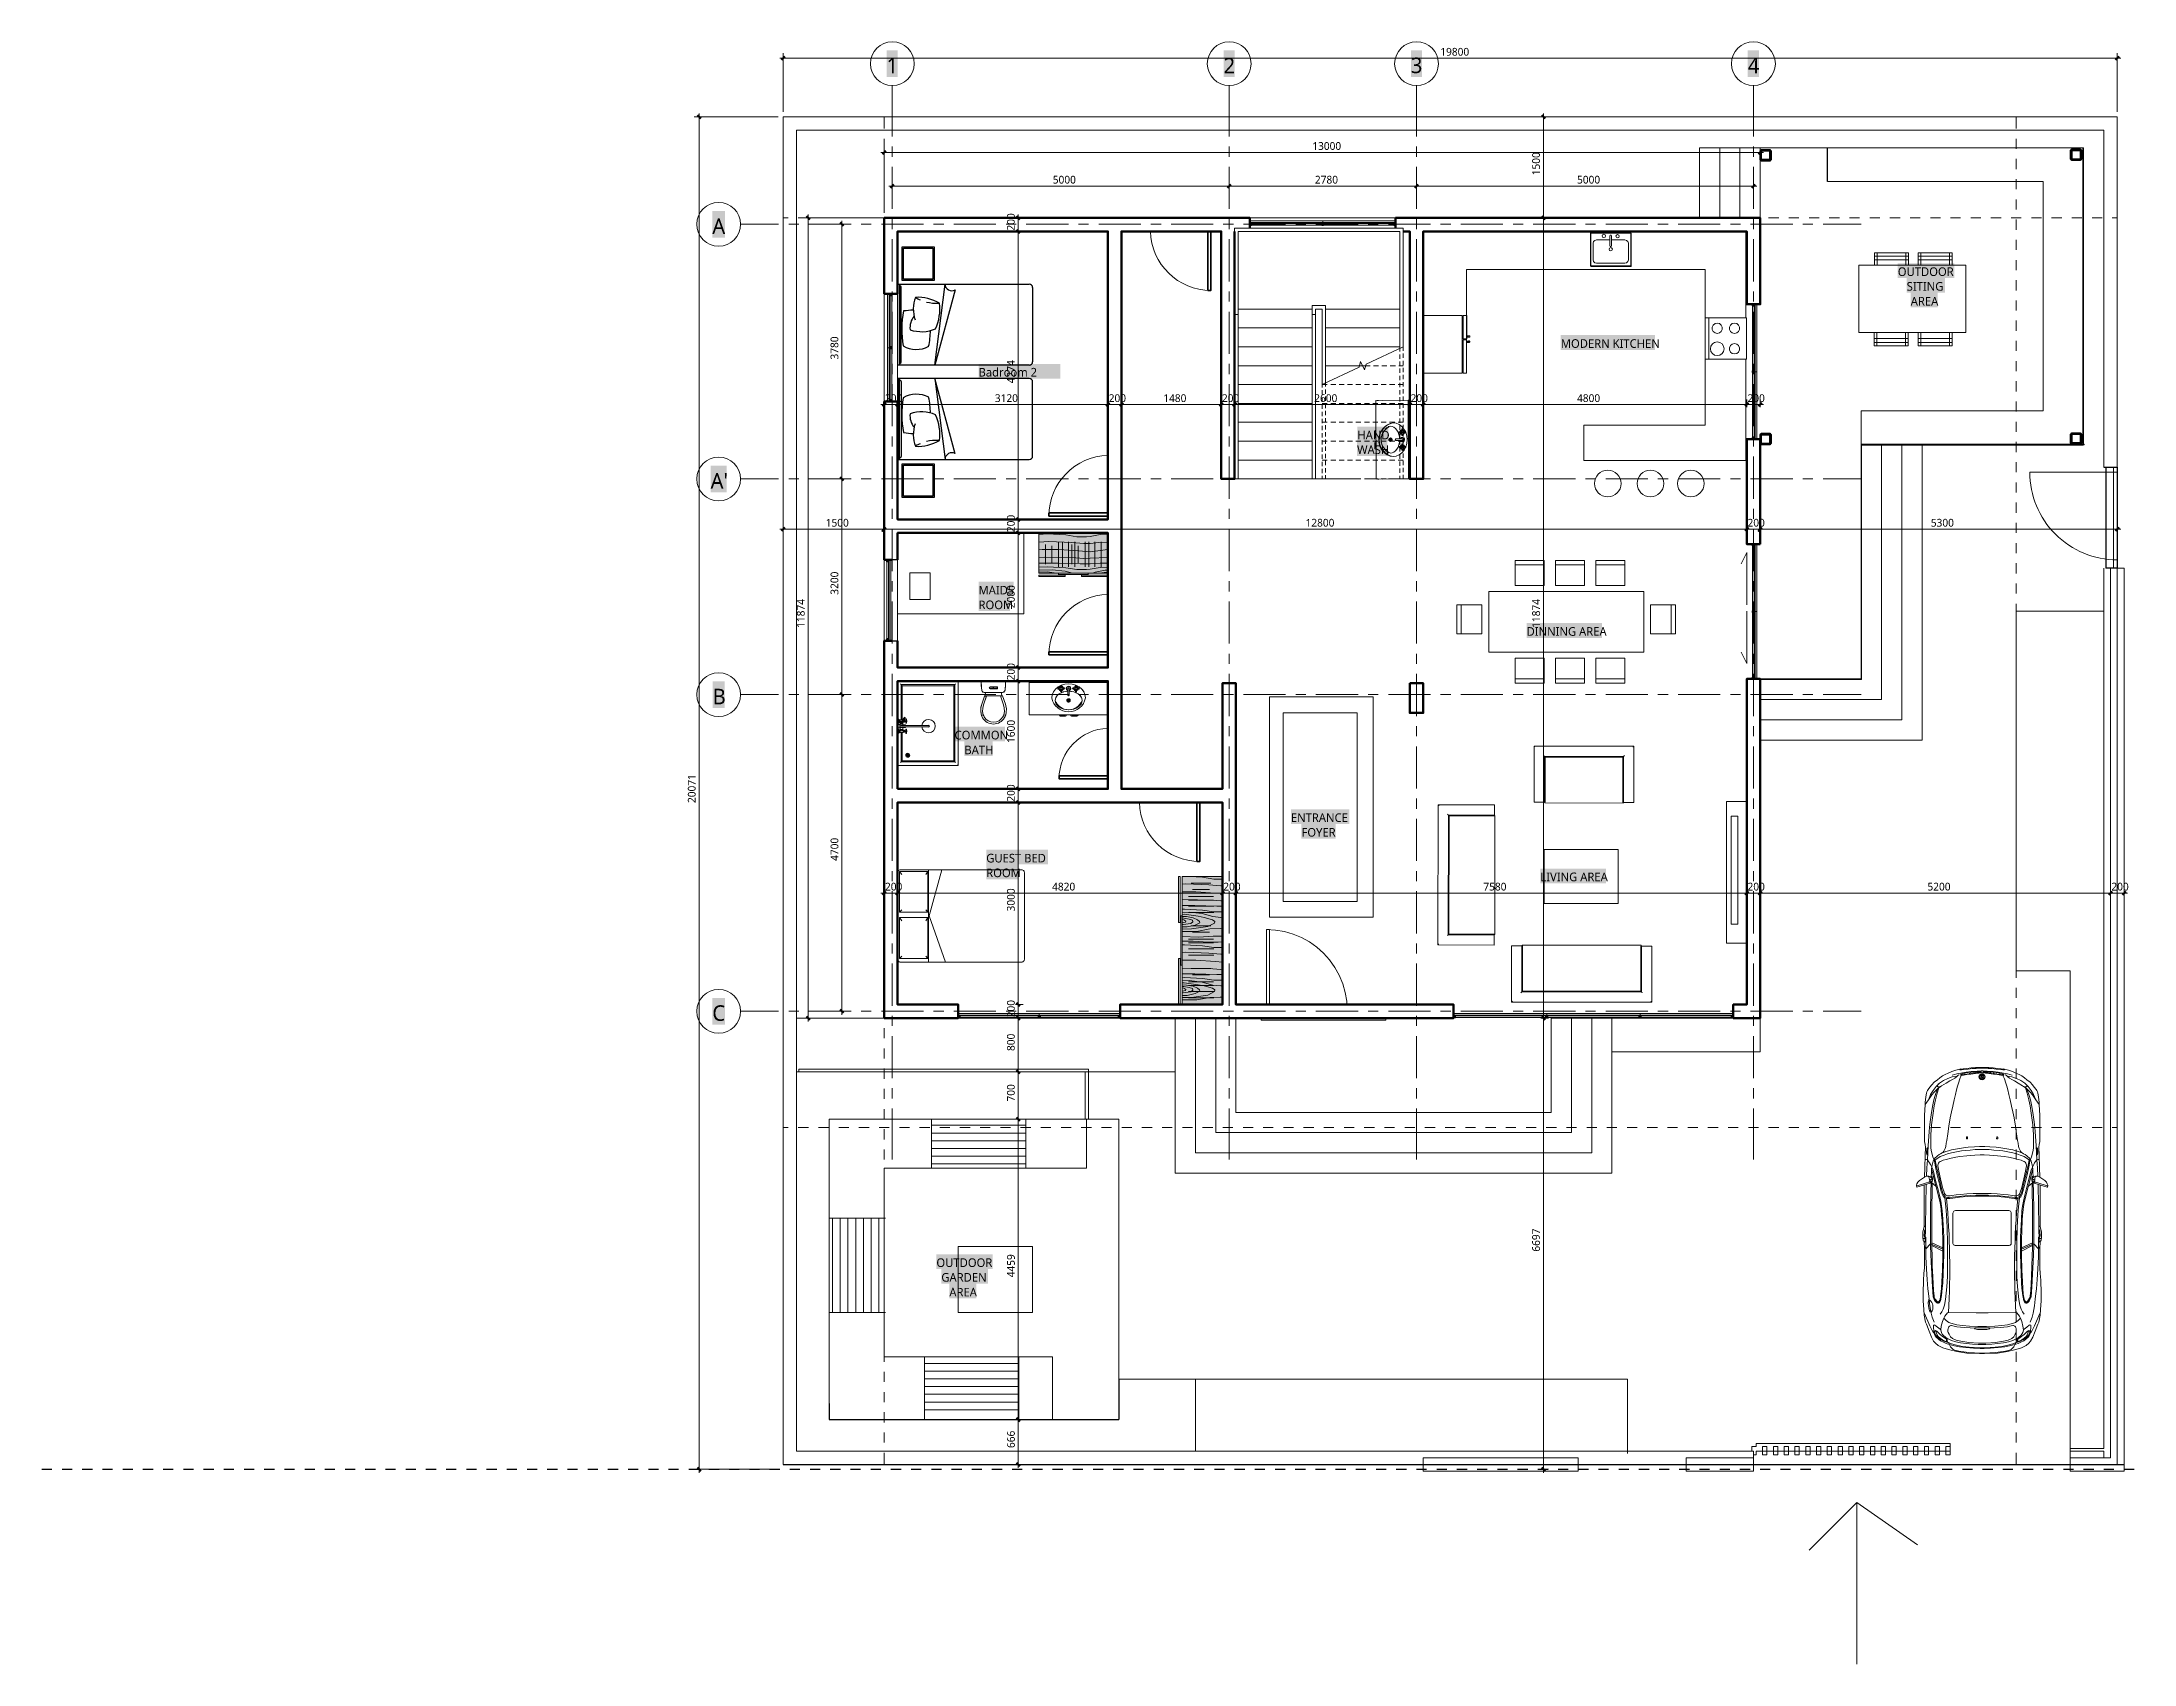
# Model space of a CAD drawing. Header units: millimetres. Extents: x 4711 to 63961, y 15357 to 39432.
# Drawn here: x 7711 to 38761, y 15357 to 39432 of the extents above; entities that cross this region are included whole.
import ezdxf

# ---------------------------------------------------------------- set-up
doc = ezdxf.new("R2010")
doc.units = ezdxf.units.MM
for name, color, linetype in [('A-KITCHEN', 115, 'Continuous'), ('A-OUTDOOR', 110, 'Continuous'), ('A-SANITARY', 50, 'Continuous'), ('A-STAIR', 215, 'Continuous'), ('A-WALL', 240, 'Continuous'), ('DIM-Text', 176, 'Continuous'), ('Grid', 210, 'Continuous'), ('WINDOW-Doorr', 42, 'Continuous')]:
    doc.layers.add(name, color=color, linetype=linetype)
doc.styles.add('PDF Trebuchet MS', font='trebuc.ttf')

msp = doc.modelspace()

# ---------------------------------------------------------------- texts
at = {"layer": 'DIM-Text', "attachment_point": 7, "style": 'PDF Trebuchet MS'}
for s, insert, char_height in [('1', (20247, 38965), 230), ('2', (25247, 38965), 230), ('3', (28027, 38965), 230), ('19800', (28464, 39225), 115.1), ('4', (33027, 38965), 230), ('13000', (26564, 37827), 115.1), ('5000', (22713, 37327), 115.1), ('2780', (26603, 37327), 115.1), ('5000', (30493, 37327), 115.1), ('A', (17660, 36581), 230), ('OUTDOOR', (35253, 35955), 127.9), ('SITING', (35385, 35737), 127.9), ('AREA', (35445, 35519), 127.9), ('MODERN KITCHEN', (30252, 34889), 127.9), ('Badroom 2', (21611, 34463), 127.9), ('200', (20223, 34085), 115.1), ('3120', (21853, 34085), 115.1), ('200', (23543, 34085), 115.1), ('1480', (24353, 34085), 115.1), ('200', (25223, 34085), 115.1), ('2600', (26593, 34085), 115.1), ('200', (28023, 34085), 115.1), ('4800', (30493, 34085), 115.1), ('200', (33023, 34085), 115.1), ('HAND', (27233, 33532), 127.9), ('WASH', (27229, 33313), 127.9), ("A'", (17635, 32801), 230.2), ('1500', (19343, 32236), 115.1), ('12800', (26464, 32236), 115.1), ('200', (33023, 32236), 115.1), ('5300', (35743, 32236), 115.1), ('MAIDS', (21611, 31229), 127.9), ('ROOM', (21611, 31011), 127.9), ('DINNING AREA', (29744, 30616), 127.9), ('B', (17665, 29601), 230), ('COMMON', (21256, 29078), 127.9), ('BATH', (21401, 28860), 127.9), ('ENTRANCE', (26246, 27853), 127.9), ('FOYER', (26404, 27635), 127.9), ('GUEST BED', (21725, 27252), 127.9), ('ROOM', (21725, 27034), 127.9), ('LIVING AREA', (29949, 26974), 127.9), ('200', (20223, 26836), 115.1), ('4820', (22703, 26836), 115.1), ('200', (25243, 26836), 115.1), ('7580', (29103, 26836), 115.1), ('200', (33023, 26836), 115.1), ('5200', (35693, 26836), 115.1), ('200', (38423, 26836), 115.1), ('C', (17660, 24901), 230), ('OUTDOOR', (20986, 21249), 127.9), ('GARDEN', (21059, 21031), 127.9), ('AREA', (21178, 20813), 127.9)]:
    msp.add_mtext(s, dxfattribs=dict(at, insert=insert, char_height=char_height))
at = {"layer": 'DIM-Text', "char_height": 115.1, "attachment_point": 7, "rotation": 90, "style": 'PDF Trebuchet MS'}
for s, insert in [('1500', (29944, 37451)), ('200', (22150, 36631)), ('3780', (19532, 34717)), ('4274', (22149, 34364)), ('200', (22150, 32156)), ('3200', (19532, 31227)), ('2000', (22150, 31027)), ('11874', (19032, 30735)), ('11874', (29944, 30735)), ('200', (22150, 29956)), ('1600', (22151, 29027)), ('20071', (17414, 28136)), ('200', (22150, 28156)), ('4700', (19532, 27277)), ('3000', (22150, 26527)), ('200', (22150, 24956)), ('800', (22150, 24456)), ('700', (22150, 23706)), ('6697', (29944, 21478)), ('4459', (22151, 21097)), ('666', (22151, 18564))]:
    msp.add_mtext(s, dxfattribs=dict(at, insert=insert))

# ---------------------------------------------------------------- hatches: boundary and pattern name
at = {"transparency": 33554559}
h = msp.add_hatch(color=256, dxfattribs=at)
h.paths.add_polyline_path([(33352, 37673), (33363, 37677), (33367, 37688), (33367, 37810), (33363, 37821), (33352, 37825), (33230, 37825), (33219, 37821), (33215, 37810), (33215, 37688), (33219, 37677), (33230, 37673)], flags=0)
h.paths.add_polyline_path([(33352, 37680), (33230, 37680), (33225, 37683), (33222, 37688), (33222, 37810), (33225, 37815), (33230, 37818), (33352, 37818), (33357, 37815), (33360, 37810), (33360, 37688), (33357, 37683)], flags=0)
h = msp.add_hatch(color=256, dxfattribs=at)
h.paths.add_polyline_path([(37960, 37681), (37971, 37685), (37975, 37696), (37975, 37818), (37971, 37828), (37960, 37833), (37838, 37833), (37827, 37828), (37823, 37818), (37823, 37696), (37827, 37685), (37838, 37681)], flags=0)
h.paths.add_polyline_path([(37960, 37688), (37838, 37688), (37833, 37690), (37830, 37696), (37830, 37818), (37833, 37823), (37838, 37825), (37960, 37825), (37965, 37823), (37968, 37818), (37968, 37696), (37965, 37690)], flags=0)
h = msp.add_hatch(color=256, dxfattribs=at)
h.paths.add_polyline_path([(33352, 33461), (33363, 33465), (33367, 33476), (33367, 33598), (33363, 33609), (33352, 33613), (33230, 33613), (33219, 33609), (33215, 33598), (33215, 33476), (33219, 33465), (33230, 33461)], flags=0)
h.paths.add_polyline_path([(33352, 33468), (33230, 33468), (33225, 33471), (33222, 33476), (33222, 33598), (33225, 33603), (33230, 33606), (33352, 33606), (33357, 33603), (33360, 33598), (33360, 33476), (33357, 33471)], flags=0)
h = msp.add_hatch(color=256, dxfattribs=at)
h.paths.add_polyline_path([(37960, 33469), (37971, 33473), (37975, 33484), (37975, 33606), (37971, 33616), (37960, 33621), (37838, 33621), (37827, 33616), (37823, 33606), (37823, 33484), (37827, 33473), (37838, 33469), (37910, 33469)], flags=0)
h.paths.add_polyline_path([(37960, 33476), (37838, 33476), (37833, 33478), (37830, 33484), (37830, 33606), (37833, 33611), (37838, 33613), (37960, 33613), (37965, 33611), (37968, 33606), (37968, 33484), (37965, 33478)], flags=0)
msp.add_hatch(color=256, dxfattribs=at).paths.add_polyline_path([(23531, 31545), (23531, 32145), (22505, 32145), (22505, 31545), (23168, 31545)])
h = msp.add_hatch(color=7, dxfattribs=at)
h.paths.add_polyline_path([(36505, 24052), (36514, 24054), (36521, 24060), (36525, 24067), (36525, 24072), (36505, 24072), (36505, 24053)], flags=0)
h.paths.add_polyline_path([(36485, 24072), (36505, 24072), (36505, 24091), (36496, 24090), (36489, 24084), (36485, 24076), (36484, 24072)], flags=0)

# ---------------------------------------------------------------- linework, layer by layer
for p, q in [((20479, 36388), (20954, 36388)), ((20479, 35888), (20479, 36388)), ((20499, 36368), (20934, 36368)), ((20499, 35908), (20499, 36368)), ((20934, 36368), (20934, 35908)), ((20954, 36388), (20954, 35888)), ((20414, 34635), (20414, 35835)), ((20414, 35835), (22364, 35835)), ((20414, 34635), (20414, 35835)), ((20414, 35835), (20439, 35835)), ((20439, 35835), (20439, 34635)), ((20444, 35810), (20439, 35810)), ((20464, 34680), (20464, 35790)), ((20954, 35888), (20479, 35888)), ((20934, 35908), (20499, 35908)), ((20964, 34635), (21114, 35835)), ((21264, 35750), (20964, 34635)), ((22414, 35785), (22414, 34685)), ((22364, 34635), (20414, 34635)), ((20414, 34635), (20414, 34635)), ((20439, 34635), (20414, 34635)), ((20439, 34660), (20444, 34660)), ((20439, 34435), (20414, 34435)), ((20414, 34435), (20414, 33235)), ((20414, 34435), (20414, 33235)), ((22364, 34435), (20414, 34435)), ((20414, 34435), (20414, 34435)), ((20439, 33235), (20439, 34435)), ((20439, 34410), (20444, 34410)), ((20464, 34390), (20464, 33280)), ((20964, 34435), (21114, 33235)), ((21264, 33320), (20964, 34435)), ((22414, 33285), (22414, 34385)), ((20414, 33235), (20439, 33235)), ((20414, 33235), (22364, 33235)), ((20444, 33260), (20439, 33260)), ((20479, 33169), (20954, 33169)), ((20479, 32669), (20479, 33169)), ((20499, 33149), (20934, 33149)), ((20499, 32689), (20499, 33149)), ((20934, 33149), (20934, 32689)), ((20954, 33169), (20954, 32669)), ((20954, 32669), (20479, 32669)), ((20934, 32689), (20499, 32689)), ((20411, 31745), (20331, 31745))]:
    msp.add_line(p, q)
at = {"lineweight": 70}
for points in [[(18736, 39213), (18711, 39188), (18686, 39163)], [(38536, 39213), (38511, 39188), (38486, 39163)], [(17490, 38294), (17465, 38319), (17440, 38344)], [(30020, 38294), (29995, 38319), (29970, 38344)], [(20236, 37815), (20211, 37790), (20186, 37765)], [(33236, 37815), (33211, 37790), (33186, 37765)], [(20356, 37315), (20331, 37290), (20306, 37265)], [(25356, 37315), (25331, 37290), (25306, 37265)], [(28136, 37315), (28111, 37290), (28086, 37265)], [(33136, 37315), (33111, 37290), (33086, 37265)], [(19108, 36794), (19083, 36819), (19058, 36844)], [(19558, 36750), (19583, 36725), (19608, 36700)], [(22226, 36794), (22201, 36819), (22176, 36844)], [(22226, 36594), (22201, 36619), (22176, 36644)], [(30020, 36794), (29995, 36819), (29970, 36844)], [(20236, 34073), (20211, 34048), (20186, 34023)], [(20436, 34073), (20411, 34048), (20386, 34023)], [(23556, 34073), (23531, 34048), (23506, 34023)], [(23756, 34073), (23731, 34048), (23706, 34023)], [(25237, 34073), (25212, 34048), (25187, 34023)], [(25437, 34073), (25412, 34048), (25387, 34023)], [(28036, 34073), (28011, 34048), (27986, 34023)], [(28236, 34073), (28211, 34048), (28186, 34023)], [(33036, 34073), (33011, 34048), (32986, 34023)], [(33236, 34073), (33211, 34048), (33186, 34023)], [(19558, 32970), (19583, 32945), (19608, 32920)], [(22226, 32320), (22201, 32345), (22176, 32370)], [(18736, 32225), (18711, 32200), (18686, 32175)], [(22226, 32120), (22201, 32145), (22176, 32170)], [(33036, 32225), (33011, 32200), (32986, 32175)], [(38536, 32225), (38511, 32200), (38486, 32175)], [(22226, 30120), (22201, 30145), (22176, 30170)], [(22226, 29920), (22201, 29945), (22176, 29970)], [(19558, 29770), (19583, 29745), (19608, 29720)], [(22226, 28320), (22201, 28345), (22176, 28370)], [(22226, 28120), (22201, 28145), (22176, 28170)], [(20236, 26824), (20211, 26799), (20186, 26774)], [(20436, 26824), (20411, 26799), (20386, 26774)], [(25256, 26824), (25231, 26799), (25206, 26774)], [(25456, 26824), (25431, 26799), (25406, 26774)], [(33036, 26824), (33011, 26799), (32986, 26774)], [(33236, 26824), (33211, 26799), (33186, 26774)], [(38436, 26824), (38411, 26799), (38386, 26774)], [(38636, 26824), (38611, 26799), (38586, 26774)], [(22226, 25120), (22201, 25145), (22176, 25170)], [(19108, 24920), (19083, 24945), (19058, 24970)], [(19558, 25070), (19583, 25045), (19608, 25020)], [(22226, 24920), (22201, 24945), (22176, 24970)], [(30020, 24920), (29995, 24945), (29970, 24970)], [(22226, 24120), (22201, 24145), (22176, 24170)], [(22226, 23420), (22201, 23445), (22176, 23470)], [(22226, 18960), (22201, 18985), (22176, 19010)], [(22226, 18294), (22201, 18319), (22176, 18344)], [(17490, 18223), (17465, 18248), (17440, 18273)], [(30020, 18223), (29995, 18248), (29970, 18273)]]:
    msp.add_lwpolyline(points, dxfattribs=at)
at = {"color": 94, "lineweight": 9, "true_color": 0x00a600}
for points in [[(20211, 38144), (20211, 38319)], [(37011, 38319), (37011, 38144)], [(20211, 37844), (20211, 37994)], [(37011, 37994), (37011, 37844)], [(20211, 37544), (20211, 37694)], [(37011, 37694), (37011, 37544)], [(20211, 37244), (20211, 37394)], [(37011, 37394), (37011, 37244)], [(20211, 36944), (20211, 37094)], [(37011, 37094), (37011, 36944)], [(18711, 36819), (18786, 36819)], [(18936, 36819), (19086, 36819)], [(19236, 36819), (19386, 36819)], [(19536, 36819), (19686, 36819)], [(20136, 36819), (20286, 36819)], [(20211, 36644), (20211, 36794)], [(20436, 36819), (20586, 36819)], [(20736, 36819), (20886, 36819)], [(21036, 36819), (21186, 36819)], [(21336, 36819), (21486, 36819)], [(21636, 36819), (21786, 36819)], [(21936, 36819), (22086, 36819)], [(22236, 36819), (22386, 36819)], [(22536, 36819), (22686, 36819)], [(22836, 36819), (22986, 36819)], [(23136, 36819), (23286, 36819)], [(23436, 36819), (23586, 36819)], [(23736, 36819), (23886, 36819)], [(24036, 36819), (24186, 36819)], [(24336, 36819), (24486, 36819)], [(24636, 36819), (24786, 36819)], [(24936, 36819), (25086, 36819)], [(25236, 36819), (25386, 36819)], [(25536, 36819), (25686, 36819)], [(25836, 36819), (25986, 36819)], [(26136, 36819), (26286, 36819)], [(26436, 36819), (26586, 36819)], [(26736, 36819), (26886, 36819)], [(27036, 36819), (27186, 36819)], [(27336, 36819), (27486, 36819)], [(27636, 36819), (27786, 36819)], [(27936, 36819), (28086, 36819)], [(28236, 36819), (28386, 36819)], [(28536, 36819), (28686, 36819)], [(28836, 36819), (28986, 36819)], [(29136, 36819), (29286, 36819)], [(29436, 36819), (29586, 36819)], [(29736, 36819), (29886, 36819)], [(30036, 36819), (30186, 36819)], [(30336, 36819), (30486, 36819)], [(30636, 36819), (30786, 36819)], [(30936, 36819), (31086, 36819)], [(31236, 36819), (31386, 36819)], [(31536, 36819), (31686, 36819)], [(31836, 36819), (31986, 36819)], [(32136, 36819), (32286, 36819)], [(32436, 36819), (32586, 36819)], [(32736, 36819), (32886, 36819)], [(33036, 36819), (33186, 36819)], [(33336, 36819), (33486, 36819)], [(33636, 36819), (33786, 36819)], [(33936, 36819), (34086, 36819)], [(34236, 36819), (34386, 36819)], [(34536, 36819), (34686, 36819)], [(34836, 36819), (34986, 36819)], [(35136, 36819), (35286, 36819)], [(35436, 36819), (35586, 36819)], [(35736, 36819), (35886, 36819)], [(36036, 36819), (36186, 36819)], [(36336, 36819), (36486, 36819)], [(36636, 36819), (36786, 36819)], [(36936, 36819), (37086, 36819)], [(37011, 36794), (37011, 36644)], [(37236, 36819), (37386, 36819)], [(37536, 36819), (37686, 36819)], [(37836, 36819), (37986, 36819)], [(38136, 36819), (38286, 36819)], [(38436, 36819), (38511, 36819)], [(20211, 36344), (20211, 36494)], [(37011, 36494), (37011, 36344)], [(20211, 36044), (20211, 36194)], [(37011, 36194), (37011, 36044)], [(20211, 35744), (20211, 35894)], [(37011, 35894), (37011, 35744)], [(20211, 35444), (20211, 35594)], [(37011, 35594), (37011, 35444)], [(20211, 35144), (20211, 35294)], [(37011, 35294), (37011, 35144)], [(20211, 34844), (20211, 34994)], [(37011, 34994), (37011, 34844)], [(20211, 34544), (20211, 34694)], [(37011, 34694), (37011, 34544)], [(20211, 34244), (20211, 34394)], [(37011, 34394), (37011, 34244)], [(20211, 33944), (20211, 34094)], [(37011, 34094), (37011, 33944)], [(20211, 33644), (20211, 33794)], [(37011, 33794), (37011, 33644)], [(20211, 33344), (20211, 33494)], [(37011, 33494), (37011, 33344)], [(20211, 33044), (20211, 33194)], [(37011, 33194), (37011, 33044)], [(20211, 32744), (20211, 32894)], [(37011, 32894), (37011, 32744)], [(20211, 32444), (20211, 32594)], [(20211, 32144), (20211, 32294)], [(37011, 32594), (37011, 32444)], [(37011, 32294), (37011, 32144)], [(20211, 31844), (20211, 31994)], [(37011, 31994), (37011, 31844)], [(20211, 31544), (20211, 31694)], [(37011, 31694), (37011, 31544)], [(20211, 31244), (20211, 31394)], [(37011, 31394), (37011, 31244)], [(20211, 30944), (20211, 31094)], [(37011, 31094), (37011, 30944)], [(20211, 30644), (20211, 30794)], [(37011, 30794), (37011, 30644)], [(20211, 30344), (20211, 30494)], [(37011, 30494), (37011, 30344)], [(20211, 30044), (20211, 30194)], [(37011, 30194), (37011, 30044)], [(20211, 29744), (20211, 29894)], [(37011, 29894), (37011, 29744)], [(20211, 29444), (20211, 29594)], [(37011, 29594), (37011, 29444)], [(20211, 29144), (20211, 29294)], [(37011, 29294), (37011, 29144)], [(20211, 28844), (20211, 28994)], [(37011, 28994), (37011, 28844)], [(20211, 28544), (20211, 28694)], [(37011, 28694), (37011, 28544)], [(20211, 28244), (20211, 28394)], [(37011, 28394), (37011, 28244)], [(20211, 27944), (20211, 28094)], [(37011, 28094), (37011, 27944)], [(20211, 27644), (20211, 27794)], [(37011, 27794), (37011, 27644)], [(20211, 27344), (20211, 27494)], [(37011, 27494), (37011, 27344)], [(20211, 27044), (20211, 27194)], [(37011, 27194), (37011, 27044)], [(20211, 26744), (20211, 26894)], [(37011, 26894), (37011, 26744)], [(20211, 26444), (20211, 26594)], [(37011, 26594), (37011, 26444)], [(20211, 26144), (20211, 26294)], [(37011, 26294), (37011, 26144)], [(20211, 25844), (20211, 25994)], [(37011, 25994), (37011, 25844)], [(20211, 25544), (20211, 25694)], [(37011, 25694), (37011, 25544)], [(20211, 25244), (20211, 25394)], [(37011, 25394), (37011, 25244)], [(20211, 24944), (20211, 25094)], [(37011, 25094), (37011, 24944)], [(20211, 24644), (20211, 24794)], [(37011, 24794), (37011, 24644)], [(20211, 24344), (20211, 24494)], [(37011, 24494), (37011, 24344)], [(20211, 24044), (20211, 24194)], [(37011, 24194), (37011, 24044)], [(20211, 23744), (20211, 23894)], [(37011, 23894), (37011, 23744)], [(18786, 23319), (18711, 23319)], [(19086, 23319), (18936, 23319)], [(19386, 23319), (19236, 23319)], [(19686, 23319), (19536, 23319)], [(19986, 23319), (19836, 23319)], [(20286, 23319), (20136, 23319)], [(20211, 23444), (20211, 23594)], [(20211, 23144), (20211, 23294)], [(20586, 23319), (20436, 23319)], [(20886, 23319), (20736, 23319)], [(21186, 23319), (21036, 23319)], [(21486, 23319), (21336, 23319)], [(21786, 23319), (21636, 23319)], [(22086, 23319), (21936, 23319)], [(22386, 23319), (22236, 23319)], [(22686, 23319), (22536, 23319)], [(22986, 23319), (22836, 23319)], [(23286, 23319), (23136, 23319)], [(23586, 23319), (23436, 23319)], [(23886, 23319), (23736, 23319)], [(24186, 23319), (24036, 23319)], [(24486, 23319), (24336, 23319)], [(24786, 23319), (24636, 23319)], [(25086, 23319), (24936, 23319)], [(25386, 23319), (25236, 23319)], [(25686, 23319), (25536, 23319)], [(25986, 23319), (25836, 23319)], [(26286, 23319), (26136, 23319)], [(26586, 23319), (26436, 23319)], [(26886, 23319), (26736, 23319)], [(27186, 23319), (27036, 23319)], [(27486, 23319), (27336, 23319)], [(27786, 23319), (27636, 23319)], [(28086, 23319), (27936, 23319)], [(28386, 23319), (28236, 23319)], [(28686, 23319), (28536, 23319)], [(28986, 23319), (28836, 23319)], [(29286, 23319), (29136, 23319)], [(29586, 23319), (29436, 23319)], [(29886, 23319), (29736, 23319)], [(30186, 23319), (30036, 23319)], [(30486, 23319), (30336, 23319)], [(30786, 23319), (30636, 23319)], [(31086, 23319), (30936, 23319)], [(31386, 23319), (31236, 23319)], [(31686, 23319), (31536, 23319)], [(31986, 23319), (31836, 23319)], [(32286, 23319), (32136, 23319)], [(32586, 23319), (32436, 23319)], [(32886, 23319), (32736, 23319)], [(33186, 23319), (33036, 23319)], [(33486, 23319), (33336, 23319)], [(33786, 23319), (33636, 23319)], [(34086, 23319), (33936, 23319)], [(34386, 23319), (34236, 23319)], [(34686, 23319), (34536, 23319)], [(34986, 23319), (34836, 23319)], [(35286, 23319), (35136, 23319)], [(35586, 23319), (35436, 23319)], [(35886, 23319), (35736, 23319)], [(36186, 23319), (36036, 23319)], [(36486, 23319), (36336, 23319)], [(36786, 23319), (36636, 23319)], [(37086, 23319), (36936, 23319)], [(37011, 23594), (37011, 23444)], [(37011, 23294), (37011, 23144)], [(37386, 23319), (37236, 23319)], [(37686, 23319), (37536, 23319)], [(37986, 23319), (37836, 23319)], [(38286, 23319), (38136, 23319)], [(38511, 23319), (38436, 23319)], [(20211, 22844), (20211, 22994)], [(37011, 22994), (37011, 22844)], [(20211, 22544), (20211, 22694)], [(37011, 22694), (37011, 22544)], [(20211, 22244), (20211, 22394)], [(37011, 22394), (37011, 22244)], [(20211, 21944), (20211, 22094)], [(37011, 22094), (37011, 21944)], [(20211, 21644), (20211, 21794)], [(37011, 21794), (37011, 21644)], [(20211, 21344), (20211, 21494)], [(37011, 21494), (37011, 21344)], [(20211, 21044), (20211, 21194)], [(37011, 21194), (37011, 21044)], [(20211, 20744), (20211, 20894)], [(37011, 20894), (37011, 20744)], [(20211, 20444), (20211, 20594)], [(37011, 20594), (37011, 20444)], [(20211, 20144), (20211, 20294)], [(37011, 20294), (37011, 20144)], [(20211, 19844), (20211, 19994)], [(37011, 19994), (37011, 19844)], [(20211, 19544), (20211, 19694)], [(37011, 19694), (37011, 19544)], [(20211, 19244), (20211, 19394)], [(37011, 19394), (37011, 19244)], [(20211, 18944), (20211, 19094)], [(37011, 19094), (37011, 18944)], [(20211, 18644), (20211, 18794)], [(37011, 18794), (37011, 18644)], [(20211, 18319), (20211, 18494)], [(37011, 18494), (37011, 18319)]]:
    msp.add_lwpolyline(points, dxfattribs=at)
at = {"lineweight": 9}
for points in [[(29955, 38319), (29995, 38319), (30070, 38319)], [(33215, 37804), (33223, 37812)], [(33228, 37817), (33236, 37825)], [(33275, 37673), (33282, 37680)], [(33336, 37673), (33343, 37680)], [(33360, 37758), (33367, 37765)], [(33360, 37697), (33367, 37704)], [(37823, 37695), (37830, 37702)], [(37870, 37681), (37877, 37688)], [(37953, 37825), (37961, 37833)], [(37968, 37779), (37975, 37786)], [(20331, 37251), (20331, 37290), (20331, 37365)], [(25331, 37251), (25331, 37290), (25331, 37365)], [(28111, 37251), (28111, 37290), (28111, 37365)], [(33111, 37251), (33111, 37290), (33111, 37365)], [(19623, 36725), (19583, 36725), (19508, 36725)], [(22162, 36819), (22201, 36819), (22276, 36819)], [(29955, 36819), (29995, 36819), (30070, 36819)], [(22162, 36619), (22201, 36619), (22276, 36619)], [(35373, 36204), (35373, 36199)], [(36018, 36253), (36018, 36227)], [(36018, 36220), (36018, 36209)], [(36018, 36204), (36018, 36199)], [(20211, 34009), (20211, 34048), (20211, 34123)], [(23531, 34009), (23531, 34048), (23531, 34123)], [(23731, 34009), (23731, 34048), (23731, 34123)], [(25212, 34009), (25212, 34048), (25212, 34123)], [(25412, 34009), (25412, 34048), (25412, 34123)], [(28011, 32945), (28009, 34112)], [(28009, 34112), (28011, 32945)], [(28011, 34009), (28011, 34048), (28011, 34123)], [(28211, 34009), (28211, 34048), (28211, 34123)], [(33011, 34009), (33011, 34048), (33011, 34123)], [(33211, 34009), (33211, 34048), (33211, 34123)], [(27510, 33667), (27507, 33667), (27496, 33663), (27490, 33653), (27490, 33650), (27490, 33575), (27494, 33564), (27504, 33558), (27508, 33557), (27510, 33557)], [(27510, 33572), (27508, 33572), (27505, 33574), (27505, 33575), (27505, 33650), (27506, 33652), (27507, 33652), (27510, 33652)], [(27588, 33565), (27589, 33570)], [(27595, 33601), (27597, 33605)], [(27608, 33635), (27611, 33642)], [(27625, 33667), (27626, 33670)], [(27645, 33692), (27651, 33697)], [(27666, 33709), (27674, 33714)], [(27691, 33721), (27698, 33724)], [(27707, 33511), (27703, 33515), (27700, 33523), (27700, 33532), (27703, 33540), (27707, 33544)], [(27736, 33550), (27732, 33552), (27725, 33553), (27719, 33552), (27713, 33549), (27707, 33545)], [(27708, 33546), (27710, 33548), (27709, 33547)], [(27710, 33548), (27709, 33547)], [(27717, 33551), (27715, 33550), (27717, 33551)], [(27717, 33551), (27715, 33551)], [(27733, 33551), (27735, 33551), (27734, 33551)], [(27736, 33550), (27741, 33547), (27747, 33540), (27750, 33532), (27750, 33523), (27747, 33515), (27741, 33509), (27736, 33506)], [(27770, 33715), (27779, 33710)], [(27794, 33698), (27801, 33692)], [(27804, 33538), (27803, 33538), (27810, 33538), (27827, 33538), (27847, 33538), (27868, 33538), (27885, 33538), (27897, 33538), (27901, 33538), (27898, 33538)], [(27820, 33670), (27822, 33667)], [(27836, 33643), (27839, 33635)], [(27849, 33607), (27850, 33604)], [(27892, 33626), (27880, 33632), (27866, 33630), (27866, 33629), (27857, 33629), (27851, 33635), (27851, 33638), (27854, 33646), (27863, 33648), (27866, 33647), (27879, 33644), (27892, 33650), (27892, 33650)], [(27857, 33571), (27858, 33564)], [(27866, 33630), (27866, 33638), (27866, 33645)], [(27893, 33670), (27885, 33668), (27872, 33657), (27868, 33645)], [(27869, 33631), (27870, 33625), (27880, 33611), (27894, 33605)], [(27869, 33518), (27870, 33515), (27880, 33501), (27895, 33495), (27901, 33494), (27917, 33498), (27929, 33510), (27934, 33525), (27932, 33542), (27922, 33555), (27907, 33561), (27901, 33562), (27885, 33558), (27873, 33547), (27870, 33538)], [(27894, 33667), (27883, 33663), (27871, 33647), (27871, 33645)], [(27871, 33631), (27871, 33629), (27883, 33613), (27894, 33609)], [(27872, 33518), (27883, 33503), (27901, 33497), (27919, 33503), (27930, 33519), (27930, 33538), (27919, 33553), (27901, 33559), (27883, 33553), (27872, 33538)], [(27888, 33646), (27894, 33659), (27892, 33672), (27892, 33673), (27891, 33682), (27898, 33688), (27901, 33688), (27908, 33684), (27910, 33676), (27909, 33673), (27907, 33660), (27913, 33647), (27913, 33647)], [(27888, 33644), (27888, 33646)], [(27914, 33631), (27913, 33630), (27907, 33617), (27909, 33604), (27909, 33603), (27910, 33594), (27903, 33588), (27901, 33588), (27893, 33592), (27891, 33600), (27892, 33603), (27894, 33617), (27889, 33629), (27888, 33630), (27888, 33631)], [(27890, 33539), (27901, 33543), (27911, 33539)], [(27912, 33536), (27911, 33539), (27901, 33543), (27890, 33539)], [(27892, 33650), (27894, 33651)], [(27892, 33646), (27894, 33646)], [(27892, 33640), (27892, 33638), (27892, 33636)], [(27894, 33625), (27892, 33626)], [(27893, 33673), (27901, 33673), (27908, 33673)], [(27908, 33603), (27901, 33603), (27893, 33603)], [(27898, 33646), (27901, 33646), (27903, 33646)], [(27898, 33538), (27901, 33538), (27903, 33538), (27906, 33537), (27908, 33535), (27909, 33533), (27910, 33531), (27911, 33528), (27910, 33525), (27910, 33523)], [(27899, 33630), (27900, 33630)], [(27901, 33630), (27903, 33630)], [(27930, 33645), (27930, 33648), (27919, 33663), (27907, 33667)], [(27907, 33651), (27909, 33650), (27921, 33644), (27935, 33646), (27936, 33647), (27944, 33647), (27950, 33641), (27951, 33638), (27947, 33630), (27938, 33628), (27936, 33629), (27922, 33632), (27910, 33626), (27909, 33626), (27907, 33625)], [(27907, 33610), (27919, 33613), (27930, 33629), (27930, 33631)], [(27933, 33645), (27932, 33652), (27921, 33665), (27908, 33671)], [(27908, 33606), (27917, 33608), (27929, 33620), (27933, 33631)], [(27909, 33640), (27909, 33638), (27909, 33636)], [(27909, 33631), (27909, 33630)], [(27913, 33646), (27914, 33645)], [(27936, 33646), (27936, 33638), (27936, 33631)], [(33099, 33537), (33099, 33562)], [(33124, 33562), (33099, 33562)], [(33124, 33562), (33124, 33537)], [(33215, 33590), (33222, 33597)], [(33215, 33529), (33222, 33536)], [(33231, 33606), (33238, 33613)], [(33292, 33606), (33299, 33613)], [(37826, 33614), (37829, 33617)], [(37968, 33565), (37975, 33572)], [(27510, 33497), (27508, 33497), (27497, 33493), (27490, 33483), (27490, 33480), (27490, 33405), (27494, 33394), (27504, 33388), (27508, 33387), (27510, 33387)], [(27510, 33402), (27508, 33402), (27506, 33404), (27505, 33405), (27505, 33480), (27506, 33482), (27508, 33482), (27510, 33482)], [(27586, 33524), (27586, 33531)], [(27589, 33485), (27588, 33490)], [(27597, 33450), (27596, 33454)], [(27611, 33413), (27608, 33420)], [(27627, 33386), (27625, 33389)], [(27651, 33358), (27645, 33364)], [(27674, 33341), (27667, 33346)], [(27699, 33331), (27691, 33334)], [(27700, 33532), (27700, 33530)], [(27700, 33525), (27700, 33523)], [(27707, 33510), (27713, 33506), (27719, 33504), (27725, 33503), (27732, 33504), (27736, 33505)], [(27709, 33509), (27711, 33508), (27708, 33509)], [(27709, 33509), (27711, 33508)], [(27718, 33504), (27715, 33505), (27717, 33504)], [(27715, 33505), (27717, 33504)], [(27858, 33490), (27860, 33518), (27858, 33489), (27850, 33451), (27838, 33417), (27821, 33386), (27800, 33362), (27776, 33343), (27750, 33332), (27724, 33328), (27750, 33332), (27776, 33343), (27800, 33362), (27821, 33386), (27838, 33417), (27850, 33451), (27858, 33489)], [(27734, 33504), (27735, 33505), (27733, 33504)], [(27734, 33504), (27735, 33505)], [(27740, 33508), (27741, 33509)], [(27750, 33531), (27750, 33532)], [(27750, 33523), (27750, 33525)], [(27780, 33346), (27771, 33341)], [(27802, 33364), (27795, 33358)], [(27898, 33518), (27901, 33518), (27899, 33518), (27891, 33518), (27876, 33518), (27856, 33518), (27836, 33518), (27817, 33518), (27803, 33518), (27805, 33518)], [(27822, 33389), (27820, 33386)], [(27839, 33421), (27836, 33413)], [(27851, 33452), (27849, 33449)], [(27893, 33406), (27880, 33412), (27867, 33410), (27866, 33409), (27857, 33409), (27851, 33415), (27851, 33418), (27855, 33426), (27863, 33428), (27866, 33427), (27880, 33424), (27892, 33430), (27893, 33430)], [(27859, 33493), (27857, 33485)], [(27866, 33410), (27866, 33418), (27866, 33425)], [(27894, 33450), (27885, 33448), (27873, 33437), (27869, 33425)], [(27869, 33411), (27870, 33405), (27880, 33391), (27894, 33385)], [(27894, 33447), (27883, 33443), (27872, 33427), (27872, 33425)], [(27872, 33411), (27872, 33409), (27883, 33393), (27894, 33389)], [(27888, 33424), (27889, 33426)], [(27914, 33412), (27913, 33410), (27907, 33397), (27909, 33384), (27910, 33383), (27910, 33374), (27904, 33368), (27901, 33368), (27893, 33372), (27891, 33380), (27892, 33383), (27895, 33397), (27889, 33409), (27889, 33410), (27888, 33411)], [(27889, 33426), (27895, 33439), (27893, 33452), (27892, 33453), (27892, 33462), (27898, 33468), (27901, 33468), (27909, 33464), (27911, 33456), (27910, 33453), (27907, 33440), (27913, 33427), (27913, 33427)], [(27890, 33517), (27901, 33513), (27911, 33517), (27914, 33523)], [(27911, 33518), (27901, 33513), (27890, 33518)], [(27893, 33453), (27901, 33453), (27908, 33453)], [(27893, 33430), (27894, 33431)], [(27893, 33426), (27894, 33426)], [(27893, 33420), (27893, 33418), (27893, 33416)], [(27895, 33405), (27893, 33406)], [(27909, 33383), (27901, 33383), (27894, 33383)], [(27909, 33523), (27908, 33521), (27906, 33519), (27903, 33518), (27901, 33518), (27898, 33518)], [(27899, 33426), (27901, 33426), (27903, 33426)], [(27899, 33410), (27901, 33410), (27903, 33410)], [(27933, 33425), (27932, 33432), (27922, 33445), (27908, 33451)], [(27930, 33425), (27930, 33428), (27919, 33443), (27908, 33447)], [(27908, 33431), (27909, 33430), (27922, 33424), (27935, 33426), (27936, 33427), (27945, 33427), (27951, 33421), (27951, 33418), (27947, 33410), (27939, 33408), (27936, 33409), (27922, 33412), (27910, 33406), (27909, 33406), (27908, 33405)], [(27908, 33386), (27917, 33388), (27929, 33400), (27933, 33411)], [(27908, 33390), (27919, 33393), (27930, 33409), (27930, 33411)], [(27909, 33420), (27909, 33418), (27909, 33416)], [(27909, 33411), (27909, 33410)], [(27913, 33426), (27914, 33424)], [(27914, 33524), (27916, 33528), (27915, 33530)], [(27936, 33426), (27936, 33418), (27936, 33411)], [(33338, 33461), (33345, 33468)], [(33360, 33483), (33367, 33490)], [(37871, 33469), (37879, 33476)], [(37932, 33469), (37940, 33476)], [(37968, 33504), (37975, 33511)], [(19623, 32945), (19583, 32945), (19508, 32945)], [(27244, 32945), (26619, 32945)], [(27544, 32945), (27394, 32945)], [(27611, 32944), (28011, 32945)], [(28011, 32945), (27611, 32944)], [(28319, 32945), (27694, 32945)], [(22162, 32345), (22201, 32345), (22276, 32345)], [(18711, 32160), (18711, 32200), (18711, 32275)], [(22210, 32145), (22201, 32145), (22126, 32145)], [(23531, 31545), (23239, 31545), (23511, 31545), (23239, 31545), (23239, 31525), (22797, 31525), (22797, 31545), (22525, 31545), (22797, 31545), (22505, 31545), (22505, 32145)], [(22800, 32013), (22800, 31831), (22800, 31823), (22800, 31827), (22800, 32005)], [(22800, 32006), (22800, 31823), (22800, 31820), (22800, 31816), (22800, 31820), (22800, 31823), (22800, 31791)], [(22856, 32013), (22856, 31831), (22856, 31823), (22856, 31827), (22856, 32005)], [(22856, 32006), (22856, 31823), (22856, 31820), (22856, 31816), (22856, 31820), (22856, 31823), (22856, 31791)], [(22944, 32014), (22944, 31831), (22944, 31823), (22944, 31827), (22944, 32006)], [(22944, 32007), (22944, 31823), (22944, 31820), (22944, 31816), (22944, 31820), (22944, 31823), (22944, 31791)], [(23039, 32014), (23039, 31831), (23039, 31823), (23039, 31827), (23039, 32006)], [(23039, 32007), (23039, 31823), (23039, 31820), (23039, 31816), (23039, 31820), (23039, 31823), (23039, 31791)], [(23192, 32013), (23192, 31831), (23192, 31823), (23192, 31827), (23192, 32005)], [(23192, 32006), (23192, 31823), (23192, 31820), (23192, 31816), (23192, 31820), (23192, 31823), (23192, 31791)], [(23249, 32013), (23249, 31831), (23249, 31823), (23249, 31827), (23249, 32005)], [(23249, 32006), (23249, 31823), (23249, 31820), (23249, 31816), (23249, 31820), (23249, 31823), (23249, 31791)], [(23337, 32014), (23337, 31831), (23337, 31823), (23337, 31827), (23337, 32006)], [(23337, 32007), (23337, 31823), (23337, 31820), (23337, 31816), (23337, 31820), (23337, 31823), (23337, 31791)], [(23431, 32014), (23431, 31831), (23431, 31823), (23431, 31827), (23431, 32006)], [(23431, 32007), (23431, 31823), (23431, 31820), (23431, 31816), (23431, 31820), (23431, 31823), (23431, 31791)], [(33011, 32160), (33011, 32200), (33011, 32275)], [(38511, 32160), (38511, 32200), (38511, 32275)], [(22604, 31970), (22604, 31830), (22604, 31823), (22604, 31826), (22604, 31963)], [(22604, 31964), (22604, 31823), (22604, 31820), (22604, 31817), (22604, 31820), (22604, 31823), (22604, 31794)], [(22604, 31856), (22604, 31823), (22604, 31820), (22604, 31682)], [(22604, 31790), (22604, 31820), (22604, 31852)], [(22604, 31688), (22604, 31826), (22604, 31820), (22604, 31803), (22604, 31800), (22604, 31817)], [(22604, 31803), (22604, 31787), (22604, 31784), (22604, 31800)], [(22604, 31787), (22604, 31794), (22604, 31790), (22604, 31784)], [(22699, 31953), (22699, 31831), (22699, 31823), (22699, 31827), (22699, 31944)], [(22699, 31946), (22699, 31823), (22699, 31820), (22699, 31816), (22699, 31820), (22699, 31823), (22699, 31791)], [(22699, 31860), (22699, 31823), (22699, 31820), (22699, 31700)], [(22699, 31787), (22699, 31820), (22699, 31856)], [(22699, 31707), (22699, 31827), (22699, 31820), (22699, 31802), (22699, 31798), (22699, 31816)], [(22699, 31802), (22699, 31783), (22699, 31780), (22699, 31798)], [(22699, 31783), (22699, 31791), (22699, 31787), (22699, 31780)], [(22800, 31860), (22800, 31823), (22800, 31820), (22800, 31641)], [(22800, 31787), (22800, 31820), (22800, 31856)], [(22800, 31648), (22800, 31827), (22800, 31820), (22800, 31802), (22800, 31798), (22800, 31816)], [(22800, 31802), (22800, 31783), (22800, 31780), (22800, 31798)], [(22800, 31783), (22800, 31791), (22800, 31787), (22800, 31780)], [(22856, 31860), (22856, 31823), (22856, 31820), (22856, 31641)], [(22856, 31787), (22856, 31820), (22856, 31856)], [(22856, 31648), (22856, 31827), (22856, 31820), (22856, 31802), (22856, 31798), (22856, 31816)], [(22856, 31802), (22856, 31783), (22856, 31780), (22856, 31798)], [(22856, 31783), (22856, 31791), (22856, 31787), (22856, 31780)], [(22944, 31860), (22944, 31823), (22944, 31820), (22944, 31639)], [(22944, 31787), (22944, 31820), (22944, 31856)], [(22944, 31647), (22944, 31827), (22944, 31820), (22944, 31802), (22944, 31798), (22944, 31816)], [(22944, 31802), (22944, 31783), (22944, 31780), (22944, 31798)], [(22944, 31783), (22944, 31791), (22944, 31787), (22944, 31780)], [(22997, 31970), (22997, 31830), (22997, 31823), (22997, 31826), (22997, 31963)], [(22997, 31964), (22997, 31823), (22997, 31820), (22997, 31817), (22997, 31820), (22997, 31823), (22997, 31794)], [(22997, 31856), (22997, 31823), (22997, 31820), (22997, 31682)], [(22997, 31790), (22997, 31820), (22997, 31852)], [(22997, 31688), (22997, 31826), (22997, 31820), (22997, 31803), (22997, 31800), (22997, 31817)], [(22997, 31803), (22997, 31787), (22997, 31784), (22997, 31800)], [(22997, 31787), (22997, 31794), (22997, 31790), (22997, 31784)], [(23039, 31860), (23039, 31823), (23039, 31820), (23039, 31639)], [(23039, 31787), (23039, 31820), (23039, 31856)], [(23039, 31647), (23039, 31827), (23039, 31820), (23039, 31802), (23039, 31798), (23039, 31816)], [(23039, 31802), (23039, 31783), (23039, 31780), (23039, 31798)], [(23039, 31783), (23039, 31791), (23039, 31787), (23039, 31780)], [(23091, 31953), (23091, 31831), (23091, 31823), (23091, 31827), (23091, 31944)], [(23091, 31946), (23091, 31823), (23091, 31820), (23091, 31816), (23091, 31820), (23091, 31823), (23091, 31791)], [(23091, 31860), (23091, 31823), (23091, 31820), (23091, 31700)], [(23091, 31787), (23091, 31820), (23091, 31856)], [(23091, 31707), (23091, 31827), (23091, 31820), (23091, 31802), (23091, 31798), (23091, 31816)], [(23091, 31802), (23091, 31783), (23091, 31780), (23091, 31798)], [(23091, 31783), (23091, 31791), (23091, 31787), (23091, 31780)], [(23192, 31860), (23192, 31823), (23192, 31820), (23192, 31641)], [(23192, 31787), (23192, 31820), (23192, 31856)], [(23192, 31648), (23192, 31827), (23192, 31820), (23192, 31802), (23192, 31798), (23192, 31816)], [(23192, 31802), (23192, 31783), (23192, 31780), (23192, 31798)], [(23192, 31783), (23192, 31791), (23192, 31787), (23192, 31780)], [(23249, 31860), (23249, 31823), (23249, 31820), (23249, 31641)], [(23249, 31787), (23249, 31820), (23249, 31856)], [(23249, 31648), (23249, 31827), (23249, 31820), (23249, 31802), (23249, 31798), (23249, 31816)], [(23249, 31802), (23249, 31783), (23249, 31780), (23249, 31798)], [(23249, 31783), (23249, 31791), (23249, 31787), (23249, 31780)], [(23337, 31860), (23337, 31823), (23337, 31820), (23337, 31639)], [(23337, 31787), (23337, 31820), (23337, 31856)], [(23337, 31647), (23337, 31827), (23337, 31820), (23337, 31802), (23337, 31798), (23337, 31816)], [(23337, 31802), (23337, 31783), (23337, 31780), (23337, 31798)], [(23337, 31783), (23337, 31791), (23337, 31787), (23337, 31780)], [(23431, 31860), (23431, 31823), (23431, 31820), (23431, 31639)], [(23431, 31787), (23431, 31820), (23431, 31856)], [(23431, 31647), (23431, 31827), (23431, 31820), (23431, 31802), (23431, 31798), (23431, 31816)], [(23431, 31802), (23431, 31783), (23431, 31780), (23431, 31798)], [(23431, 31783), (23431, 31791), (23431, 31787), (23431, 31780)], [(33011, 31075), (33011, 31855), (32931, 31684)], [(23531, 31495), (23139, 31495), (23139, 31515), (23531, 31515)], [(33011, 30984), (33011, 30204), (32931, 30375)], [(22162, 30145), (22201, 30145), (22276, 30145)], [(20411, 29942), (20411, 29376)], [(22162, 29945), (22201, 29945), (22276, 29945)], [(22364, 29943), (23234, 29945)], [(23234, 29945), (22364, 29943)], [(23234, 29945), (22364, 29943)], [(22364, 29943), (23234, 29945)], [(23234, 29945), (22364, 29943)], [(22364, 29943), (23234, 29945)], [(23234, 29945), (22364, 29943)], [(22364, 29943), (22364, 29933)], [(22364, 29933), (22364, 29943)], [(22364, 29943), (22364, 29543)], [(22364, 29543), (22364, 29943)], [(22364, 29943), (22364, 29483)], [(22364, 29483), (22364, 29943)], [(23064, 29806), (23067, 29806), (23082, 29817), (23086, 29829)], [(23065, 29803), (23071, 29804), (23084, 29814), (23090, 29827)], [(23066, 29826), (23066, 29829), (23066, 29827)], [(23092, 29843), (23092, 29835), (23092, 29828)], [(23531, 29685), (23531, 29945)], [(23531, 29945), (23531, 29685)], [(23531, 29685), (23531, 29945)], [(19623, 29745), (19583, 29745), (19508, 29745)], [(20211, 29607), (20211, 28483)], [(22754, 29625), (22751, 29632)], [(22760, 29704), (22766, 29714)], [(22766, 29600), (22761, 29608)], [(22777, 29729), (22783, 29735)], [(22784, 29579), (22778, 29585)], [(22806, 29754), (22809, 29756)], [(22809, 29559), (22806, 29561)], [(22845, 29800), (22837, 29800), (22830, 29800)], [(22833, 29770), (22841, 29773)], [(22868, 29783), (22872, 29785)], [(22905, 29792), (22913, 29793)], [(23065, 29800), (23057, 29800), (23050, 29800)], [(23054, 29774), (23062, 29770)], [(23086, 29757), (23089, 29755)], [(23112, 29736), (23118, 29729)], [(23129, 29714), (23135, 29705)], [(20411, 29201), (20411, 29187), (20411, 29178), (20411, 29174)], [(20411, 29174), (20411, 29178), (20411, 29187), (20411, 29201)], [(20412, 29358), (20412, 29351), (20412, 29343)], [(20412, 29228), (20412, 29225), (20412, 29214), (20412, 29201), (20412, 29187), (20412, 29177), (20412, 29173)], [(20412, 29208), (20412, 29201), (20412, 29193)], [(20430, 29378), (20430, 29375)], [(20430, 29208), (20430, 29206)], [(20430, 29193), (20430, 29195)], [(20431, 29193), (20431, 29209)], [(20431, 29178), (20431, 29174), (20431, 29178), (20431, 29187), (20431, 29201), (20431, 29187), (20431, 29177), (20431, 29174), (20431, 29178), (20431, 29189), (20431, 29193)], [(20431, 29183), (20445, 29183), (20445, 29192)], [(20445, 29192), (20445, 29183)], [(20430, 29176), (20430, 29173), (20412, 29173), (20412, 29176)], [(29856, 28982), (29855, 28147)], [(31337, 28980), (29856, 28982)], [(29869, 28969), (29866, 28972), (29863, 28975), (29861, 28977), (29859, 28979), (29857, 28981), (29856, 28981), (29856, 28982), (29856, 28982)], [(31324, 28967), (31327, 28970), (31330, 28973), (31332, 28975), (31334, 28977), (31335, 28979), (31336, 28980), (31337, 28980), (31337, 28980)], [(31336, 28146), (31337, 28980)], [(21311, 28695), (20411, 28695), (20411, 28695), (20412, 28696), (20414, 28698), (20416, 28700), (20418, 28702), (20421, 28705)], [(20535, 28847), (20535, 28846), (20535, 28845), (20535, 28844), (20535, 28842)], [(20541, 28863), (20541, 28861), (20541, 28860), (20541, 28859), (20541, 28858)], [(20541, 28832), (20541, 28831), (20541, 28830), (20541, 28828), (20541, 28827)], [(20548, 28864), (20547, 28865), (20546, 28865), (20545, 28865), (20543, 28864)], [(20543, 28825), (20545, 28825), (20546, 28825), (20547, 28825), (20548, 28825)], [(20564, 28871), (20562, 28871), (20561, 28871), (20560, 28871), (20559, 28871)], [(20559, 28819), (20560, 28818), (20561, 28818), (20562, 28818), (20564, 28819)], [(20579, 28864), (20578, 28865), (20576, 28865), (20575, 28865), (20574, 28864)], [(20574, 28825), (20575, 28825), (20576, 28825), (20578, 28825), (20579, 28825)], [(20581, 28858), (20581, 28859), (20581, 28860), (20581, 28861), (20581, 28863)], [(20581, 28827), (20581, 28828), (20581, 28830), (20581, 28831), (20581, 28832)], [(20587, 28842), (20587, 28844), (20588, 28845), (20587, 28846), (20587, 28847)], [(31173, 28817), (31175, 28819), (31184, 28828), (30008, 28829), (30008, 28830), (30007, 28831), (30005, 28833), (30002, 28836), (29999, 28839), (29996, 28842)], [(30019, 28818), (30017, 28821), (30008, 28829), (30008, 28147)], [(30018, 28147), (30019, 28818), (30019, 28819)], [(30019, 28818), (31173, 28817), (31174, 28817)], [(31173, 28817), (31173, 28146)], [(31321, 28146), (31336, 28146), (31336, 28146), (31335, 28146), (31335, 28146), (31333, 28146), (31331, 28146), (31329, 28146), (31326, 28146), (31323, 28146), (31196, 28146), (31193, 28146), (31190, 28146), (31187, 28146), (31185, 28146), (31184, 28146), (31183, 28146), (31184, 28828), (31185, 28828), (31186, 28830), (31188, 28832), (31191, 28834), (31194, 28837), (31197, 28840)], [(22162, 28345), (22201, 28345), (22276, 28345)], [(22162, 28145), (22201, 28145), (22276, 28145)], [(28431, 28109), (28429, 26029)], [(29266, 28108), (28431, 28109)], [(28444, 28096), (28441, 28099), (28438, 28102), (28436, 28105), (28434, 28107), (28432, 28108), (28432, 28109), (28431, 28109), (28431, 28109)], [(28594, 27946), (28592, 27948), (28584, 27957), (28582, 26181), (28581, 26180), (28580, 26179), (28578, 26177), (28575, 26174), (28572, 26171), (28569, 26168)], [(29266, 28094), (29266, 28108), (29266, 28108), (29266, 28108), (29266, 28107), (29266, 28106), (29266, 28104), (29266, 28101), (29266, 28098), (29266, 28096), (29266, 27969), (29266, 27965), (29266, 27962), (29266, 27960), (29266, 27958), (29266, 27956), (29266, 27956), (28584, 27957), (28583, 27957), (28582, 27958), (28580, 27960), (28577, 27963), (28574, 27966), (28571, 27969)], [(28592, 26192), (28594, 27946), (28594, 27946)], [(28594, 27946), (29266, 27945)], [(29266, 28093), (29266, 28092), (29266, 28090), (29266, 28088), (29266, 28084), (29266, 28081), (29266, 27954), (29266, 27952), (29266, 27951)], [(29266, 27956), (29266, 27947), (29266, 27945), (29266, 27945), (29266, 27950), (29266, 27949), (29266, 27950), (29274, 27950), (29275, 27950), (29274, 27950), (29266, 27950)], [(29273, 26186), (29275, 27950)], [(30013, 28147), (30013, 28138), (30013, 28137), (30013, 28138), (30013, 28147), (30015, 28147), (30013, 28147), (30018, 28147), (30018, 28147), (30016, 28147), (30008, 28147), (30007, 28147), (30006, 28147), (30004, 28147), (30001, 28147), (29998, 28147), (29995, 28147), (29868, 28147), (29865, 28147), (29862, 28147), (29860, 28147), (29858, 28147), (29856, 28147), (29855, 28147), (29855, 28147), (29855, 28147), (29869, 28147)], [(29870, 28147), (29871, 28147), (29873, 28147), (29876, 28147), (29879, 28147), (29882, 28147), (30009, 28147), (30011, 28147), (30013, 28147)], [(30013, 28137), (31178, 28136)], [(31183, 28146), (31175, 28146), (31173, 28146), (31173, 28146), (31178, 28146), (31176, 28146), (31178, 28146), (31178, 28137), (31178, 28136), (31178, 28137), (31178, 28146)], [(31321, 28146), (31320, 28146), (31318, 28146), (31315, 28146), (31312, 28146), (31309, 28146), (31182, 28146), (31180, 28146), (31178, 28146)], [(20411, 25815), (20412, 25804), (20416, 25795), (20423, 25787), (20431, 25780), (20441, 25776), (20451, 25775), (20871, 25775), (20871, 27145), (20451, 27145), (20441, 27143), (20431, 27139), (20423, 27133), (20416, 27125), (20412, 27115), (20411, 27105), (20412, 27115), (20416, 27125), (20423, 27133), (20431, 27139), (20441, 27143), (20451, 27145), (20871, 27145), (20871, 25775), (21120, 25775), (20881, 26460), (21069, 27145), (20871, 27145), (21069, 27145), (20881, 26460), (21120, 25775), (20871, 25775), (20451, 25775), (20441, 25776), (20431, 25780), (20423, 25787), (20416, 25795), (20412, 25804), (20411, 25815), (20411, 27105)], [(20437, 27120), (20471, 27075)], [(20857, 27120), (20831, 27075)], [(25231, 25145), (25231, 27045)], [(20211, 26760), (20211, 26799), (20211, 26874)], [(20411, 26760), (20411, 26799), (20411, 26874)], [(24946, 26750), (24910, 26750), (24906, 26750), (24727, 26750)], [(24734, 26750), (24913, 26750), (24906, 26750), (24888, 26750), (24884, 26750), (24902, 26750)], [(24942, 26945), (24909, 26945), (24906, 26945), (24768, 26945)], [(24774, 26945), (24913, 26945), (24906, 26945), (24890, 26945), (24886, 26945), (24903, 26945)], [(24946, 26851), (24910, 26851), (24906, 26851), (24786, 26851)], [(24793, 26851), (24913, 26851), (24906, 26851), (24888, 26851), (24884, 26851), (24902, 26851)], [(24888, 26851), (24870, 26851), (24866, 26851), (24884, 26851)], [(24870, 26851), (24877, 26851), (24873, 26851), (24866, 26851)], [(24888, 26750), (24870, 26750), (24866, 26750), (24884, 26750)], [(24870, 26750), (24877, 26750), (24873, 26750), (24866, 26750)], [(24890, 26945), (24873, 26945), (24870, 26945), (24886, 26945)], [(24873, 26945), (24880, 26945), (24877, 26945), (24870, 26945)], [(24873, 26851), (24906, 26851), (24942, 26851)], [(24873, 26750), (24906, 26750), (24942, 26750)], [(24877, 26945), (24906, 26945), (24939, 26945)], [(25032, 26851), (24910, 26851), (24906, 26851), (24902, 26851), (24906, 26851), (24910, 26851), (24877, 26851)], [(25092, 26750), (24910, 26750), (24906, 26750), (24902, 26750), (24906, 26750), (24910, 26750), (24877, 26750)], [(25050, 26945), (24909, 26945), (24906, 26945), (24903, 26945), (24906, 26945), (24909, 26945), (24880, 26945)], [(25057, 26945), (24916, 26945), (24909, 26945), (24913, 26945), (25049, 26945)], [(25039, 26851), (24917, 26851), (24910, 26851), (24913, 26851), (25030, 26851)], [(25099, 26750), (24917, 26750), (24910, 26750), (24913, 26750), (25091, 26750)], [(25231, 26760), (25231, 26799), (25231, 26874)], [(25431, 26760), (25431, 26799), (25431, 26874)], [(33011, 26760), (33011, 26799), (33011, 26874)], [(33211, 26760), (33211, 26799), (33211, 26874)], [(38411, 26760), (38411, 26799), (38411, 26874)], [(38611, 26760), (38611, 26799), (38611, 26874)], [(20437, 26515), (20471, 26550)], [(20437, 26435), (20471, 26390)], [(20857, 26515), (20831, 26550)], [(20857, 26435), (20831, 26390)], [(24946, 26605), (24910, 26605), (24906, 26605), (24726, 26605)], [(24946, 26511), (24910, 26511), (24906, 26511), (24726, 26511)], [(24946, 26693), (24910, 26693), (24906, 26693), (24727, 26693)], [(24733, 26605), (24913, 26605), (24906, 26605), (24888, 26605), (24884, 26605), (24902, 26605)], [(24733, 26511), (24913, 26511), (24906, 26511), (24888, 26511), (24884, 26511), (24902, 26511)], [(24734, 26693), (24913, 26693), (24906, 26693), (24888, 26693), (24884, 26693), (24902, 26693)], [(24888, 26693), (24870, 26693), (24866, 26693), (24884, 26693)], [(24870, 26693), (24877, 26693), (24873, 26693), (24866, 26693)], [(24888, 26605), (24870, 26605), (24866, 26605), (24884, 26605)], [(24870, 26605), (24877, 26605), (24873, 26605), (24866, 26605)], [(24888, 26511), (24870, 26511), (24866, 26511), (24884, 26511)], [(24870, 26511), (24877, 26511), (24873, 26511), (24866, 26511)], [(24873, 26693), (24906, 26693), (24942, 26693)], [(24873, 26605), (24906, 26605), (24942, 26605)], [(24873, 26511), (24906, 26511), (24942, 26511)], [(25092, 26693), (24910, 26693), (24906, 26693), (24902, 26693), (24906, 26693), (24910, 26693), (24877, 26693)], [(25093, 26605), (24910, 26605), (24906, 26605), (24902, 26605), (24906, 26605), (24910, 26605), (24877, 26605)], [(25093, 26511), (24910, 26511), (24906, 26511), (24902, 26511), (24906, 26511), (24910, 26511), (24877, 26511)], [(25099, 26693), (24917, 26693), (24910, 26693), (24913, 26693), (25091, 26693)], [(25101, 26605), (24917, 26605), (24910, 26605), (24913, 26605), (25093, 26605)], [(25101, 26511), (24917, 26511), (24910, 26511), (24913, 26511), (25093, 26511)], [(24946, 26117), (24910, 26117), (24906, 26117), (24727, 26117)], [(24734, 26117), (24913, 26117), (24906, 26117), (24888, 26117), (24884, 26117), (24902, 26117)], [(24942, 26312), (24909, 26312), (24906, 26312), (24768, 26312)], [(24774, 26312), (24913, 26312), (24906, 26312), (24890, 26312), (24886, 26312), (24903, 26312)], [(24946, 26218), (24910, 26218), (24906, 26218), (24786, 26218)], [(24793, 26218), (24913, 26218), (24906, 26218), (24888, 26218), (24884, 26218), (24902, 26218)], [(24888, 26218), (24870, 26218), (24866, 26218), (24884, 26218)], [(24870, 26218), (24877, 26218), (24873, 26218), (24866, 26218)], [(24888, 26117), (24870, 26117), (24866, 26117), (24884, 26117)], [(24870, 26117), (24877, 26117), (24873, 26117), (24866, 26117)], [(24890, 26312), (24873, 26312), (24870, 26312), (24886, 26312)], [(24873, 26312), (24880, 26312), (24877, 26312), (24870, 26312)], [(24873, 26218), (24906, 26218), (24942, 26218)], [(24873, 26117), (24906, 26117), (24942, 26117)], [(24877, 26312), (24906, 26312), (24939, 26312)], [(25032, 26218), (24910, 26218), (24906, 26218), (24902, 26218), (24906, 26218), (24910, 26218), (24877, 26218)], [(25092, 26117), (24910, 26117), (24906, 26117), (24902, 26117), (24906, 26117), (24910, 26117), (24877, 26117)], [(25050, 26312), (24909, 26312), (24906, 26312), (24903, 26312), (24906, 26312), (24909, 26312), (24880, 26312)], [(25057, 26312), (24916, 26312), (24909, 26312), (24913, 26312), (25049, 26312)], [(25039, 26218), (24917, 26218), (24910, 26218), (24913, 26218), (25030, 26218)], [(25099, 26117), (24917, 26117), (24910, 26117), (24913, 26117), (25091, 26117)], [(28592, 26192), (28590, 26190), (28582, 26181), (29263, 26180)], [(29263, 26191), (28592, 26192), (28592, 26191)], [(29264, 26186), (29272, 26186), (29273, 26186), (29272, 26186), (29263, 26186), (29263, 26187), (29263, 26186), (29263, 26191), (29263, 26191), (29263, 26189), (29263, 26180), (29263, 26180), (29263, 26178), (29263, 26176), (29263, 26174), (29263, 26171), (29263, 26167), (29263, 26040), (29263, 26038), (29263, 26035), (29263, 26032), (29263, 26030), (29263, 26029), (29263, 26028), (29263, 26028), (29263, 26028), (29263, 26042)], [(29263, 26043), (29263, 26044), (29263, 26046), (29263, 26048), (29263, 26052), (29263, 26055), (29263, 26182), (29263, 26184), (29263, 26186)], [(20437, 25830), (20471, 25865)], [(20857, 25830), (20831, 25865)], [(24581, 25145), (24581, 25828), (24601, 25828), (24601, 25145)], [(24946, 25972), (24910, 25972), (24906, 25972), (24726, 25972)], [(24946, 25878), (24910, 25878), (24906, 25878), (24726, 25878)], [(24946, 26060), (24910, 26060), (24906, 26060), (24727, 26060)], [(24733, 25972), (24913, 25972), (24906, 25972), (24888, 25972), (24884, 25972), (24902, 25972)], [(24733, 25878), (24913, 25878), (24906, 25878), (24888, 25878), (24884, 25878), (24902, 25878)], [(24734, 26060), (24913, 26060), (24906, 26060), (24888, 26060), (24884, 26060), (24902, 26060)], [(24888, 26060), (24870, 26060), (24866, 26060), (24884, 26060)], [(24870, 26060), (24877, 26060), (24873, 26060), (24866, 26060)], [(24888, 25972), (24870, 25972), (24866, 25972), (24884, 25972)], [(24870, 25972), (24877, 25972), (24873, 25972), (24866, 25972)], [(24888, 25878), (24870, 25878), (24866, 25878), (24884, 25878)], [(24870, 25878), (24877, 25878), (24873, 25878), (24866, 25878)], [(24873, 26060), (24906, 26060), (24942, 26060)], [(24873, 25972), (24906, 25972), (24942, 25972)], [(24873, 25878), (24906, 25878), (24942, 25878)], [(25092, 26060), (24910, 26060), (24906, 26060), (24902, 26060), (24906, 26060), (24910, 26060), (24877, 26060)], [(25093, 25972), (24910, 25972), (24906, 25972), (24902, 25972), (24906, 25972), (24910, 25972), (24877, 25972)], [(25093, 25878), (24910, 25878), (24906, 25878), (24902, 25878), (24906, 25878), (24910, 25878), (24877, 25878)], [(25099, 26060), (24917, 26060), (24910, 26060), (24913, 26060), (25091, 26060)], [(25101, 25972), (24917, 25972), (24910, 25972), (24913, 25972), (25093, 25972)], [(25101, 25878), (24917, 25878), (24910, 25878), (24913, 25878), (25093, 25878)], [(28442, 26041), (28439, 26039), (28436, 26036), (28434, 26033), (28432, 26031), (28430, 26030), (28429, 26029), (28429, 26029), (28429, 26029)], [(28429, 26029), (29263, 26028)], [(29522, 26016), (29521, 25182)], [(29536, 26016), (29522, 26016), (29522, 26016), (29522, 26016), (29523, 26016), (29524, 26016), (29526, 26016), (29529, 26016), (29532, 26016), (29534, 26016), (29661, 26016), (29665, 26016), (29668, 26016), (29670, 26016), (29672, 26016), (29674, 26016), (29674, 26016), (29683, 26016), (29685, 26016), (29685, 26016), (29680, 26016)], [(29537, 26016), (29538, 26016), (29540, 26016), (29542, 26016), (29545, 26016), (29549, 26016), (29676, 26016), (29678, 26016), (29680, 26016), (29681, 26016), (29680, 26016), (29680, 26024), (29680, 26026), (29680, 26025), (29680, 26016)], [(29684, 25344), (29684, 25344), (29682, 25342), (29673, 25334), (29674, 26016)], [(31444, 26024), (29680, 26026)], [(31438, 25342), (29684, 25344), (29685, 26016)], [(31439, 26014), (31438, 25342), (31439, 25342)], [(31438, 25342), (31440, 25340), (31449, 25332), (31450, 26014)], [(31444, 26014), (31444, 26023), (31444, 26024), (31444, 26022), (31444, 26014), (31443, 26014), (31444, 26014), (31439, 26014), (31439, 26014), (31441, 26014), (31450, 26014), (31450, 26014), (31452, 26014), (31454, 26014), (31456, 26014), (31459, 26014), (31463, 26014), (31590, 26014), (31592, 26014), (31595, 26014), (31598, 26014), (31600, 26014), (31601, 26014), (31602, 26014), (31602, 26014), (31602, 26014), (31588, 26014)], [(31587, 26014), (31586, 26014), (31584, 26014), (31581, 26014), (31578, 26014), (31575, 26014), (31448, 26014), (31446, 26014), (31444, 26014)], [(31601, 25179), (31602, 26014)], [(24946, 25484), (24910, 25484), (24906, 25484), (24727, 25484)], [(24734, 25484), (24913, 25484), (24906, 25484), (24888, 25484), (24884, 25484), (24902, 25484)], [(24942, 25679), (24909, 25679), (24906, 25679), (24768, 25679)], [(24774, 25679), (24913, 25679), (24906, 25679), (24890, 25679), (24886, 25679), (24903, 25679)], [(24946, 25584), (24910, 25584), (24906, 25584), (24786, 25584)], [(24793, 25584), (24913, 25584), (24906, 25584), (24888, 25584), (24884, 25584), (24902, 25584)], [(24888, 25584), (24870, 25584), (24866, 25584), (24884, 25584)], [(24870, 25584), (24877, 25584), (24873, 25584), (24866, 25584)], [(24888, 25484), (24870, 25484), (24866, 25484), (24884, 25484)], [(24870, 25484), (24877, 25484), (24873, 25484), (24866, 25484)], [(24890, 25679), (24873, 25679), (24870, 25679), (24886, 25679)], [(24873, 25679), (24880, 25679), (24877, 25679), (24870, 25679)], [(24873, 25584), (24906, 25584), (24942, 25584)], [(24873, 25484), (24906, 25484), (24942, 25484)], [(24877, 25679), (24906, 25679), (24939, 25679)], [(25032, 25584), (24910, 25584), (24906, 25584), (24902, 25584), (24906, 25584), (24910, 25584), (24877, 25584)], [(25092, 25484), (24910, 25484), (24906, 25484), (24902, 25484), (24906, 25484), (24910, 25484), (24877, 25484)], [(25050, 25679), (24909, 25679), (24906, 25679), (24903, 25679), (24906, 25679), (24909, 25679), (24880, 25679)], [(25057, 25679), (24916, 25679), (24909, 25679), (24913, 25679), (25049, 25679)], [(25039, 25584), (24917, 25584), (24910, 25584), (24913, 25584), (25030, 25584)], [(25099, 25484), (24917, 25484), (24910, 25484), (24913, 25484), (25091, 25484)], [(24946, 25339), (24910, 25339), (24906, 25339), (24726, 25339)], [(24946, 25245), (24910, 25245), (24906, 25245), (24726, 25245)], [(24946, 25427), (24910, 25427), (24906, 25427), (24727, 25427)], [(24733, 25339), (24913, 25339), (24906, 25339), (24888, 25339), (24884, 25339), (24902, 25339)], [(24733, 25245), (24913, 25245), (24906, 25245), (24888, 25245), (24884, 25245), (24902, 25245)], [(24734, 25427), (24913, 25427), (24906, 25427), (24888, 25427), (24884, 25427), (24902, 25427)], [(24888, 25427), (24870, 25427), (24866, 25427), (24884, 25427)], [(24870, 25427), (24877, 25427), (24873, 25427), (24866, 25427)], [(24888, 25339), (24870, 25339), (24866, 25339), (24884, 25339)], [(24870, 25339), (24877, 25339), (24873, 25339), (24866, 25339)], [(24888, 25245), (24870, 25245), (24866, 25245), (24884, 25245)], [(24870, 25245), (24877, 25245), (24873, 25245), (24866, 25245)], [(24873, 25427), (24906, 25427), (24942, 25427)], [(24873, 25339), (24906, 25339), (24942, 25339)], [(24873, 25245), (24906, 25245), (24942, 25245)], [(25092, 25427), (24910, 25427), (24906, 25427), (24902, 25427), (24906, 25427), (24910, 25427), (24877, 25427)], [(25093, 25339), (24910, 25339), (24906, 25339), (24902, 25339), (24906, 25339), (24910, 25339), (24877, 25339)], [(25093, 25245), (24910, 25245), (24906, 25245), (24902, 25245), (24906, 25245), (24910, 25245), (24877, 25245)], [(25099, 25427), (24917, 25427), (24910, 25427), (24913, 25427), (25091, 25427)], [(25101, 25339), (24917, 25339), (24910, 25339), (24913, 25339), (25093, 25339)], [(25101, 25245), (24917, 25245), (24910, 25245), (24913, 25245), (25093, 25245)], [(29533, 25194), (29531, 25191), (29528, 25189), (29525, 25186), (29523, 25184), (29522, 25183), (29521, 25182), (29521, 25182), (29521, 25182)], [(29521, 25182), (31601, 25179)], [(29661, 25321), (29664, 25324), (29667, 25327), (29670, 25330), (29672, 25332), (29673, 25333), (29673, 25334), (31449, 25332), (31450, 25331), (31451, 25330), (31453, 25328), (31455, 25325), (31458, 25322), (31462, 25319)], [(31589, 25192), (31591, 25189), (31594, 25186), (31597, 25184), (31599, 25182), (31600, 25180), (31601, 25179), (31601, 25179), (31601, 25179)], [(19623, 25045), (19583, 25045), (19508, 25045)], [(21336, 24952), (21311, 24952)], [(21336, 24977), (22499, 24977)], [(22162, 25145), (22201, 25145), (22276, 25145)], [(22162, 24945), (22201, 24945), (22276, 24945)], [(28661, 24977), (28686, 24977)], [(28686, 24952), (28661, 24952)], [(28686, 24952), (28686, 24977)], [(29955, 24945), (29995, 24945), (30070, 24945)], [(30032, 24977), (30032, 24952)], [(30032, 24977), (30057, 24977)], [(30057, 24952), (30032, 24952)], [(30057, 24952), (30057, 24977)], [(22162, 24145), (22201, 24145), (22276, 24145)], [(37362, 22583), (37357, 22726), (37350, 22906), (37345, 23031), (37353, 23066), (37360, 23115), (37363, 23165), (37363, 23206), (37363, 23332), (37359, 23502), (37353, 23656), (37350, 23690), (37339, 23778), (37331, 23830), (37325, 23850), (37315, 23869), (37305, 23885), (37279, 23920), (37252, 23952), (37216, 23991), (37169, 24030), (37132, 24059), (37092, 24085), (37052, 24106), (37007, 24128), (36953, 24150), (36897, 24170), (36838, 24186), (36820, 24189), (36805, 24188), (36789, 24190), (36730, 24198), (36669, 24204), (36603, 24209), (36540, 24212), (36505, 24212), (36470, 24212), (36407, 24209), (36341, 24204), (36280, 24198), (36221, 24190), (36205, 24188), (36190, 24189), (36172, 24186), (36113, 24170), (36057, 24150), (36003, 24128), (35958, 24106), (35918, 24085), (35878, 24059), (35841, 24030), (35794, 23991), (35758, 23952), (35731, 23920), (35705, 23885), (35694, 23869), (35685, 23850), (35679, 23830), (35671, 23778), (35660, 23690), (35657, 23656), (35651, 23502), (35647, 23332), (35647, 23206), (35647, 23165), (35650, 23115), (35657, 23066), (35665, 23031), (35660, 22906), (35653, 22726), (35648, 22583)], [(35657, 23650), (35676, 23684), (35719, 23748), (35758, 23803), (35792, 23843), (35841, 23894), (35863, 23911), (35904, 23938), (35969, 23977), (36026, 24011), (36065, 24034), (36100, 24055), (36124, 24073), (36137, 24089), (36147, 24097), (36158, 24100), (36166, 24102)], [(35750, 22594), (35752, 22653), (35755, 22692), (35760, 22745), (35766, 22781), (35776, 22819), (35787, 22844), (35775, 22885), (35759, 22942), (35749, 22983), (35744, 23019), (35742, 23063), (35741, 23135), (35744, 23211), (35754, 23358), (35776, 23534), (35794, 23643), (35813, 23731), (35838, 23828), (35863, 23911)], [(36191, 24081), (36174, 24041), (36154, 23981), (36139, 23934), (36124, 23881), (36107, 23810), (36090, 23730), (36068, 23636), (36052, 23555), (36032, 23462), (36012, 23341), (35995, 23227), (35980, 23130), (35973, 23088), (35964, 23039), (35957, 23011), (35947, 22987), (35936, 22968), (35926, 22956), (35912, 22944), (35889, 22932), (35869, 22920), (35844, 22901), (35825, 22886), (35808, 22869), (35793, 22850), (35787, 22844)], [(35859, 23968), (35848, 23954), (35843, 23947), (35840, 23940), (35840, 23934), (35842, 23929), (35846, 23925), (35852, 23924), (35861, 23922), (35872, 23923), (35890, 23929)], [(36951, 24096), (36882, 24115), (36823, 24127), (36742, 24141), (36666, 24152), (36578, 24159), (36518, 24161), (36505, 24161), (36492, 24161), (36431, 24159), (36344, 24152), (36268, 24141), (36187, 24127), (36127, 24115), (36059, 24096)], [(36843, 24185), (36833, 24178), (36821, 24176), (36812, 24176), (36781, 24179), (36714, 24188), (36653, 24194), (36592, 24198), (36527, 24201), (36505, 24201), (36483, 24201), (36417, 24198), (36357, 24194), (36296, 24188), (36229, 24179), (36198, 24176), (36189, 24176), (36177, 24178), (36167, 24185)], [(36477, 24149), (36482, 24145), (36479, 24142), (36458, 24135), (36408, 24127), (36349, 24119), (36293, 24113), (36234, 24105), (36215, 24103), (36208, 24103), (36204, 24105), (36202, 24107), (36202, 24110), (36207, 24116)], [(36247, 24115), (36247, 24107)], [(36269, 24119), (36269, 24110)], [(36292, 24124), (36292, 24113)], [(36315, 24128), (36316, 24115)], [(36337, 24130), (36337, 24118)], [(36358, 24134), (36359, 24121)], [(36381, 24136), (36381, 24124)], [(36403, 24139), (36403, 24127)], [(36426, 24140), (36425, 24130)], [(36448, 24143), (36448, 24134)], [(36468, 24144), (36468, 24138)], [(36529, 24136), (36523, 24134), (36505, 24134), (36487, 24134), (36481, 24136)], [(36526, 24072), (36484, 24072)], [(36533, 24149), (36528, 24145), (36531, 24142), (36552, 24135), (36601, 24127), (36660, 24119), (36717, 24113), (36776, 24105), (36795, 24103), (36802, 24103), (36806, 24105), (36808, 24107), (36808, 24110), (36803, 24116)], [(36542, 24144), (36542, 24138)], [(36561, 24143), (36562, 24134)], [(36584, 24140), (36584, 24130)], [(36607, 24139), (36607, 24127)], [(36629, 24136), (36629, 24124)], [(36651, 24134), (36651, 24121)], [(36673, 24130), (36673, 24118)], [(36695, 24128), (36694, 24115)], [(36718, 24124), (36718, 24113)], [(36741, 24119), (36741, 24110)], [(36763, 24115), (36763, 24107)], [(36819, 24081), (36836, 24041), (36856, 23981), (36871, 23934), (36885, 23881), (36903, 23810), (36920, 23730), (36941, 23636), (36958, 23555), (36978, 23462), (36998, 23341), (37014, 23227), (37029, 23130), (37037, 23088), (37046, 23039), (37053, 23011), (37063, 22987), (37074, 22968), (37084, 22956), (37098, 22944), (37121, 22932), (37141, 22920), (37166, 22901), (37185, 22886), (37202, 22869), (37217, 22850), (37223, 22844)], [(37353, 23650), (37334, 23684), (37291, 23748), (37252, 23803), (37217, 23843), (37169, 23894), (37147, 23911), (37106, 23938), (37040, 23977), (36984, 24011), (36944, 24034), (36910, 24055), (36886, 24073), (36873, 24089), (36862, 24097), (36852, 24100), (36843, 24102)], [(37150, 23968), (37162, 23954), (37167, 23947), (37170, 23940), (37170, 23934), (37168, 23929), (37164, 23925), (37158, 23924), (37149, 23922), (37138, 23923), (37119, 23929)], [(37260, 22594), (37257, 22653), (37255, 22692), (37250, 22745), (37244, 22781), (37234, 22819), (37223, 22844), (37235, 22885), (37251, 22942), (37261, 22983), (37266, 23019), (37268, 23063), (37269, 23135), (37266, 23211), (37256, 23358), (37234, 23534), (37216, 23643), (37197, 23731), (37172, 23828), (37147, 23911)], [(35681, 22597), (35648, 22583), (35603, 22554), (35577, 22535), (35551, 22507), (35538, 22484), (35531, 22463), (35530, 22450), (35534, 22438), (35538, 22434), (35732, 22493), (35732, 22507), (35744, 22512), (35754, 22519), (35761, 22529), (35763, 22545), (35759, 22564), (35752, 22575), (35734, 22587), (35712, 22597), (35694, 22599), (35681, 22597), (35685, 22722), (35692, 22839), (35704, 23049), (35718, 23263), (35723, 23323), (35732, 23406), (35746, 23508), (35766, 23630), (35789, 23729), (35808, 23796), (35841, 23894)], [(37329, 22597), (37362, 22583), (37407, 22554), (37433, 22535), (37459, 22507), (37472, 22484), (37479, 22463), (37480, 22450), (37476, 22438), (37472, 22434), (37278, 22493), (37278, 22507), (37266, 22512), (37256, 22519), (37249, 22529), (37247, 22545), (37251, 22564), (37258, 22575), (37276, 22587), (37297, 22597), (37316, 22599), (37329, 22597), (37325, 22722), (37318, 22839), (37306, 23049), (37292, 23263), (37287, 23323), (37278, 23406), (37264, 23508), (37244, 23630), (37221, 23729), (37202, 23796), (37169, 23894)], [(37103, 22941), (37045, 22963), (37004, 22976), (36960, 22988), (36870, 23006), (36783, 23019), (36712, 23028), (36618, 23035), (36545, 23037), (36505, 23037), (36465, 23037), (36392, 23035), (36298, 23028), (36227, 23019), (36140, 23006), (36050, 22988), (36006, 22976), (35965, 22963), (35907, 22941)], [(35657, 22840), (35668, 22845), (35679, 22844), (35692, 22839), (35711, 22816), (35726, 22795), (35740, 22771), (35759, 22733), (35776, 22688), (35820, 22516), (35846, 22415), (35870, 22314), (35890, 22227), (35904, 22155), (35914, 22084), (35923, 21965), (35928, 21862), (35931, 21797), (35934, 21690), (35937, 21566), (35934, 21446), (35932, 21289), (35928, 21162), (35920, 21010), (35914, 20938), (35903, 20830), (35888, 20746), (35873, 20721), (35857, 20713), (35844, 20712), (35831, 20718), (35825, 20723), (35808, 20743), (35795, 20766), (35780, 20807)], [(35748, 22503), (35745, 22362), (35740, 22096), (35738, 21797), (35740, 21749), (35740, 21559), (35749, 21320), (35756, 21154), (35762, 21036), (35774, 20880), (35780, 20807), (35791, 20786), (35804, 20765), (35820, 20742), (35837, 20727), (35848, 20723), (35860, 20727), (35872, 20741), (35882, 20771), (35894, 20849), (35901, 20931), (35907, 21034), (35915, 21203), (35920, 21414), (35922, 21596), (35921, 21651), (35917, 21797), (35910, 21940), (35904, 22025), (35898, 22097), (35891, 22148), (35877, 22225), (35864, 22282), (35823, 22444), (35816, 22448), (35773, 22633), (35757, 22693)], [(37217, 22849), (37196, 22736), (37171, 22619), (37134, 22461), (37111, 22370), (37105, 22350), (37098, 22329), (37090, 22311), (37078, 22294), (37064, 22282), (37059, 22278), (37032, 22269), (37009, 22267), (36983, 22267), (36940, 22273), (36841, 22285), (36729, 22295), (36606, 22302), (36526, 22303), (36505, 22303), (36484, 22303), (36404, 22302), (36281, 22295), (36169, 22285), (36070, 22273), (36027, 22267), (36000, 22267), (35978, 22269), (35951, 22278), (35946, 22282), (35932, 22294), (35920, 22311), (35912, 22329), (35905, 22350), (35899, 22370), (35876, 22461), (35839, 22619), (35814, 22736), (35792, 22849)], [(37353, 22840), (37342, 22845), (37331, 22844), (37318, 22839), (37299, 22816), (37284, 22795), (37270, 22771), (37251, 22733), (37234, 22688), (37190, 22516), (37164, 22415), (37140, 22314), (37120, 22227), (37106, 22155), (37096, 22084), (37087, 21965), (37082, 21862), (37079, 21797), (37076, 21690), (37073, 21566), (37076, 21446), (37077, 21289), (37082, 21162), (37090, 21010), (37096, 20938), (37107, 20830), (37122, 20746), (37137, 20721), (37153, 20713), (37166, 20712), (37179, 20718), (37185, 20723), (37202, 20743), (37215, 20766), (37230, 20807)], [(37261, 22503), (37265, 22362), (37270, 22096), (37272, 21797), (37270, 21749), (37270, 21559), (37261, 21320), (37254, 21154), (37248, 21036), (37236, 20880), (37230, 20807), (37219, 20786), (37206, 20765), (37190, 20742), (37173, 20727), (37162, 20723), (37150, 20727), (37138, 20741), (37128, 20771), (37116, 20849), (37108, 20931), (37103, 21034), (37095, 21203), (37090, 21414), (37088, 21596), (37089, 21651), (37093, 21797), (37100, 21940), (37106, 22025), (37112, 22097), (37119, 22148), (37133, 22225), (37146, 22282), (37187, 22444), (37194, 22448), (37237, 22633), (37253, 22693)], [(35762, 22553), (35745, 22550), (35736, 22543), (35734, 22536), (35732, 22525), (35727, 22519), (35715, 22510), (35680, 22498), (35541, 22457), (35530, 22456)], [(35645, 22467), (35642, 21849), (35633, 21812), (35626, 21768), (35623, 21721), (35623, 21689), (35630, 21649), (35637, 21634), (35642, 21627), (35661, 21618), (35663, 21860), (35672, 22475)], [(35696, 22598), (35712, 22587), (35721, 22571), (35725, 22551), (35724, 22536)], [(35734, 22587), (35754, 22595), (35760, 22594), (35763, 22589), (35768, 22566), (35769, 22543), (35764, 22521), (35755, 22503), (35732, 22504)], [(35755, 22503), (35816, 22448)], [(35765, 22494), (35763, 22411), (35760, 22111), (35759, 21810), (35759, 21797), (35759, 21654), (35758, 21546), (35762, 21404), (35765, 21266), (35772, 21106), (35784, 20902), (35791, 20824), (35793, 20801), (35810, 20772), (35818, 20761), (35833, 20741), (35842, 20736), (35853, 20736), (35861, 20740), (35878, 20759)], [(37245, 22494), (37247, 22411), (37250, 22111), (37251, 21810), (37251, 21797), (37251, 21654), (37252, 21546), (37248, 21404), (37244, 21266), (37238, 21106), (37226, 20902), (37219, 20824), (37217, 20801), (37200, 20772), (37192, 20761), (37176, 20741), (37168, 20736), (37157, 20736), (37148, 20740), (37132, 20759)], [(37255, 22503), (37194, 22448)], [(37276, 22587), (37256, 22595), (37250, 22594), (37247, 22589), (37242, 22566), (37241, 22543), (37246, 22521), (37255, 22503), (37278, 22504)], [(37248, 22553), (37265, 22550), (37274, 22543), (37276, 22536), (37278, 22525), (37283, 22519), (37294, 22510), (37330, 22498), (37469, 22457), (37480, 22456)], [(37314, 22598), (37297, 22587), (37289, 22571), (37285, 22551), (37286, 22536)], [(37365, 22467), (37368, 21849), (37377, 21812), (37384, 21768), (37387, 21721), (37387, 21689), (37380, 21649), (37373, 21634), (37368, 21627), (37349, 21618), (37347, 21860), (37338, 22475)], [(35951, 22278), (35962, 22190), (35970, 22095), (35976, 22013), (35981, 21931), (35985, 21836), (35986, 21797), (35990, 21640), (35991, 21468), (35992, 21264), (35989, 21108), (35979, 20958), (35963, 20768), (35947, 20682), (35928, 20624), (35908, 20585), (35884, 20550)], [(37059, 22278), (37048, 22190), (37040, 22095), (37034, 22013), (37029, 21931), (37025, 21836), (37024, 21797), (37020, 21640), (37019, 21468), (37018, 21264), (37021, 21108), (37030, 20958), (37047, 20768), (37063, 20682), (37082, 20624), (37102, 20585), (37126, 20550)], [(35663, 21860), (35653, 21857), (35642, 21847)], [(35791, 20430), (35761, 20506), (35746, 20564), (35730, 20673), (35716, 20772), (35717, 20773), (35708, 20856), (35703, 20891), (35699, 20927), (35688, 21064), (35678, 21218), (35671, 21400), (35668, 21534), (35667, 21686), (35662, 21693), (35653, 21695), (35647, 21699), (35645, 21707), (35647, 21780), (35650, 21791), (35654, 21800), (35662, 21806)], [(37347, 21806), (37356, 21800), (37360, 21791), (37363, 21780), (37365, 21707), (37363, 21699), (37356, 21695), (37348, 21693), (37343, 21686), (37342, 21534), (37339, 21400), (37332, 21218), (37322, 21064), (37311, 20927), (37307, 20891), (37302, 20856), (37293, 20773), (37293, 20772), (37280, 20673), (37264, 20564), (37249, 20506), (37219, 20430)], [(37347, 21860), (37357, 21857), (37368, 21847)], [(35661, 21673), (35626, 21672)], [(37364, 21625), (37363, 21523), (37359, 21388), (37360, 21237), (37368, 21152), (37374, 21055), (37380, 20863), (37380, 20748), (37371, 20620), (37364, 20537), (37346, 20432), (37333, 20400), (37293, 20296), (37258, 20211), (37224, 20151), (37199, 20122), (37156, 20086), (37090, 20052), (37003, 20025), (36883, 19996), (36733, 19974), (36542, 19965), (36505, 19965), (36468, 19965), (36277, 19974), (36127, 19996), (36007, 20025), (35920, 20052), (35854, 20086), (35811, 20122), (35785, 20151), (35752, 20211), (35717, 20296), (35677, 20400), (35664, 20432), (35646, 20537), (35639, 20620), (35630, 20748), (35630, 20863), (35636, 21055), (35641, 21152), (35650, 21237), (35650, 21388), (35647, 21523), (35646, 21625)], [(35647, 21553), (35668, 21522), (35740, 21595), (35840, 21549), (35921, 21513)], [(35921, 21536), (35758, 21607)], [(35758, 21568), (35921, 21483)], [(37088, 21536), (37251, 21607)], [(37363, 21553), (37342, 21522), (37270, 21595), (37170, 21549), (37089, 21513)], [(37252, 21568), (37089, 21483)], [(37348, 21673), (37384, 21672)], [(37366, 20569), (37312, 20445), (37281, 20376), (37252, 20319), (37232, 20285), (37216, 20268), (37211, 20249), (37204, 20231), (37186, 20209), (37155, 20180), (37123, 20156), (37080, 20134), (37038, 20117), (36972, 20096), (36913, 20081), (36842, 20068), (36745, 20057), (36631, 20047), (36534, 20042), (36505, 20042), (36476, 20042), (36379, 20047), (36265, 20057), (36168, 20068), (36097, 20081), (36037, 20096), (35972, 20117), (35930, 20134), (35887, 20156), (35855, 20180), (35824, 20209), (35806, 20231), (35799, 20249), (35794, 20268), (35778, 20285), (35758, 20319), (35729, 20376), (35698, 20445), (35643, 20569)], [(35742, 20581), (35729, 20670), (35717, 20764)], [(37117, 20317), (37111, 20372), (37093, 20444), (37076, 20491), (37060, 20522), (37041, 20548), (37021, 20569), (37006, 20573), (36593, 20569), (36505, 20569), (36416, 20569), (36004, 20573), (35989, 20569), (35969, 20548), (35950, 20522), (35934, 20491), (35917, 20444), (35899, 20372), (35893, 20317)], [(37074, 20494), (37063, 20483), (37039, 20457), (37001, 20429), (36969, 20416), (36882, 20394), (36795, 20383), (36692, 20374), (36568, 20369), (36505, 20369), (36442, 20369), (36318, 20374), (36215, 20383), (36128, 20394), (36041, 20416), (36009, 20429), (35971, 20457), (35947, 20483), (35936, 20494)], [(35794, 20268), (35786, 20309), (35783, 20348), (35782, 20371), (35785, 20386), (35795, 20391), (35805, 20385), (35842, 20358), (35880, 20328), (35893, 20317), (35896, 20294), (35902, 20277), (35914, 20254), (35932, 20233), (35959, 20211), (35986, 20190), (35985, 20167), (35987, 20147), (35989, 20138)], [(35995, 20129), (35938, 20152), (35899, 20171), (35862, 20195), (35830, 20224), (35813, 20244), (35802, 20269), (35799, 20287), (35801, 20300), (35806, 20305), (35812, 20306), (35821, 20282), (35832, 20254), (35853, 20220), (35882, 20193), (35911, 20174), (35946, 20156), (36004, 20132), (36036, 20117), (36083, 20102), (36146, 20084), (36215, 20072), (36312, 20060), (36461, 20051), (36505, 20051), (36549, 20051), (36697, 20060), (36795, 20072), (36864, 20084), (36927, 20102), (36974, 20117), (37006, 20132), (37064, 20156), (37099, 20174), (37128, 20193), (37157, 20220), (37178, 20254), (37189, 20282), (37198, 20306), (37204, 20305), (37209, 20300), (37211, 20287), (37208, 20269), (37197, 20244), (37180, 20224), (37148, 20195), (37111, 20171), (37072, 20152), (37015, 20129)], [(35977, 20143), (35975, 20180), (35945, 20199), (35914, 20223), (35887, 20246), (35859, 20274), (35830, 20297), (35812, 20306)], [(37024, 20190), (37008, 20182), (36962, 20161), (36897, 20142), (36823, 20126), (36735, 20115), (36650, 20106), (36562, 20101), (36505, 20101), (36448, 20101), (36360, 20106), (36275, 20115), (36186, 20126), (36113, 20142), (36048, 20161), (36002, 20182), (35986, 20190)], [(36616, 20344), (36684, 20346), (36770, 20352), (36879, 20365), (36938, 20377), (36961, 20381), (36972, 20381), (36988, 20373), (37000, 20363), (37006, 20350), (37009, 20337), (37012, 20313), (37012, 20295), (37009, 20277), (36997, 20252), (36973, 20215), (36946, 20189), (36893, 20167), (36823, 20150), (36704, 20130), (36561, 20119), (36505, 20119), (36449, 20119), (36306, 20130), (36187, 20150), (36117, 20167), (36064, 20189), (36037, 20215), (36013, 20252), (36001, 20277), (35998, 20295), (35998, 20313), (36001, 20337), (36004, 20350), (36010, 20363), (36021, 20373), (36038, 20381), (36049, 20381), (36071, 20377), (36131, 20365), (36240, 20352), (36326, 20346), (36394, 20344)], [(37216, 20268), (37224, 20309), (37227, 20348), (37228, 20371), (37225, 20386), (37215, 20391), (37205, 20385), (37167, 20358), (37130, 20328), (37117, 20317), (37114, 20294), (37108, 20277), (37096, 20254), (37078, 20233), (37051, 20211), (37024, 20190), (37025, 20167), (37022, 20147), (37021, 20138)], [(37033, 20143), (37035, 20180), (37065, 20199), (37096, 20223), (37123, 20246), (37151, 20274), (37180, 20297), (37198, 20306)], [(37006, 20132), (36991, 20097), (36976, 20068), (36957, 20045), (36934, 20026), (36910, 20014), (36851, 20001), (36777, 19990), (36709, 19981), (36621, 19976), (36538, 19972), (36505, 19972), (36472, 19972), (36389, 19976), (36301, 19981), (36233, 19990), (36159, 20001), (36100, 20014), (36076, 20026), (36053, 20045), (36033, 20068), (36019, 20097), (36004, 20132)], [(22162, 18985), (22201, 18985), (22276, 18985)], [(22162, 18319), (22201, 18319), (22276, 18319)], [(29955, 18248), (29995, 18248), (30070, 18248)], [(34644, 15357), (34644, 17757), (33937, 17050)], [(34644, 17757), (35545, 17126)]]:
    msp.add_lwpolyline(points, dxfattribs=at)
at = {"lineweight": 50}
for points in [[(33352, 37825), (33230, 37825), (33219, 37821), (33215, 37810), (33215, 37688), (33219, 37677), (33230, 37673), (33352, 37673), (33363, 37677), (33367, 37688), (33367, 37810), (33363, 37821)], [(33352, 37818), (33357, 37815), (33360, 37810), (33360, 37688), (33357, 37683), (33352, 37680), (33230, 37680), (33225, 37683), (33222, 37688), (33222, 37810), (33225, 37815), (33230, 37818)], [(37960, 37833), (37838, 37833), (37827, 37828), (37823, 37818), (37823, 37696), (37827, 37685), (37838, 37681), (37960, 37681), (37971, 37685), (37975, 37696), (37975, 37818), (37971, 37828)], [(37960, 37825), (37965, 37823), (37968, 37818), (37968, 37696), (37965, 37690), (37960, 37688), (37838, 37688), (37833, 37690), (37830, 37696), (37830, 37818), (37833, 37823), (37838, 37825)], [(33352, 33613), (33230, 33613), (33219, 33609), (33215, 33598), (33215, 33476), (33219, 33465), (33230, 33461), (33352, 33461), (33363, 33465), (33367, 33476), (33367, 33598), (33363, 33609)], [(33352, 33606), (33357, 33603), (33360, 33598), (33360, 33476), (33357, 33471), (33352, 33468), (33230, 33468), (33225, 33471), (33222, 33476), (33222, 33598), (33225, 33603), (33230, 33606)], [(37960, 33621), (37838, 33621), (37827, 33616), (37823, 33606), (37823, 33484), (37827, 33473), (37838, 33469), (37960, 33469), (37971, 33473), (37975, 33484), (37975, 33606), (37971, 33616)], [(37960, 33613), (37965, 33611), (37968, 33606), (37968, 33484), (37965, 33478), (37960, 33476), (37838, 33476), (37833, 33478), (37830, 33484), (37830, 33606), (37833, 33611), (37838, 33613)]]:
    msp.add_lwpolyline(points, close=True, dxfattribs=at)
at = {"lineweight": 18}
for points in [[(34211, 37857), (38011, 37857), (38011, 33457), (38011, 37857)], [(38454, 33119), (38340, 33119), (38311, 33119), (38511, 33119)], [(20211, 29645), (20211, 28445)], [(33151, 18633), (36031, 18633)], [(33151, 18587), (33151, 18633)], [(28211, 18219), (28211, 18419), (30511, 18419), (30511, 18219)], [(33247, 18462), (33311, 18462)], [(33407, 18462), (33471, 18462)], [(33567, 18462), (33631, 18462)], [(33727, 18462), (33791, 18462)], [(33887, 18462), (33951, 18462)], [(34047, 18462), (34111, 18462)], [(34207, 18462), (34271, 18462)], [(34367, 18462), (34431, 18462)], [(34527, 18462), (34591, 18462)], [(34687, 18462), (34751, 18462)], [(34847, 18462), (34911, 18462)], [(35007, 18462), (35071, 18462)], [(35167, 18462), (35231, 18462)], [(35327, 18462), (35391, 18462)], [(35487, 18462), (35551, 18462)], [(35647, 18462), (35711, 18462)], [(35807, 18462), (35871, 18462)], [(32111, 18219), (33111, 18219)]]:
    msp.add_lwpolyline(points, close=True, dxfattribs=at)
for points in [[(25639, 36774), (25639, 36749)], [(25639, 36666), (25639, 36712)], [(27799, 36712), (27799, 36666)], [(20287, 35693), (20262, 35693)], [(20299, 34093), (20287, 34093), (20262, 34093)], [(38311, 30984), (37011, 30984), (37011, 25645), (37811, 25645), (37811, 18519), (37811, 18319)], [(23531, 30285), (23531, 30335)], [(21678, 29944), (21679, 29944), (21680, 29944), (21682, 29944), (21684, 29944), (21687, 29944), (21831, 29945), (21711, 29944)], [(21668, 29791), (21677, 29782)], [(21697, 29777), (21685, 29780)], [(21704, 29725), (21707, 29734)], [(21960, 29726), (21966, 29726), (21966, 29726), (21965, 29726), (21963, 29726), (21960, 29726), (21957, 29726), (21954, 29726), (21950, 29726), (21936, 29725)], [(21954, 29750), (21953, 29754)], [(21957, 29736), (21961, 29727)], [(36031, 18519), (36031, 18633), (36031, 18519), (33151, 18519), (33247, 18519), (33247, 18462), (33247, 18587), (33311, 18587), (33311, 18462), (33311, 18519), (33407, 18519), (33407, 18462), (33407, 18587), (33471, 18587), (33471, 18462), (33471, 18519), (33567, 18519), (33567, 18462), (33567, 18587), (33631, 18587), (33631, 18462), (33631, 18519), (33727, 18519), (33727, 18462), (33727, 18587), (33791, 18587), (33791, 18462), (33791, 18519), (33887, 18519), (33887, 18462), (33887, 18587), (33951, 18587), (33951, 18462), (33951, 18519), (34047, 18519), (34047, 18462), (34047, 18587), (34111, 18587), (34111, 18462), (34111, 18519), (34207, 18519), (34207, 18462), (34207, 18587), (34271, 18587), (34271, 18462), (34271, 18519), (34367, 18519), (34367, 18462), (34367, 18587), (34431, 18587), (34431, 18462), (34431, 18519), (34527, 18519), (34527, 18462), (34527, 18587), (34591, 18587), (34591, 18462), (34591, 18519), (34687, 18519), (34687, 18462), (34687, 18587), (34751, 18587), (34751, 18462), (34751, 18519), (34847, 18519), (34847, 18462), (34847, 18587), (34911, 18587), (34911, 18462), (34911, 18519), (35007, 18519), (35007, 18462), (35007, 18587), (35071, 18587), (35071, 18462), (35071, 18519), (35167, 18519), (35167, 18462), (35167, 18587), (35231, 18587), (35231, 18462), (35231, 18519), (35327, 18519), (35327, 18462), (35327, 18587), (35391, 18587), (35391, 18462), (35391, 18519), (35487, 18519), (35487, 18462), (35487, 18587), (35551, 18587), (35551, 18462), (35551, 18519), (35647, 18519), (35647, 18462), (35647, 18587), (35711, 18587), (35711, 18462), (35711, 18519), (35807, 18519), (35807, 18462), (35807, 18587), (35871, 18587), (35871, 18462), (35871, 18519), (35967, 18519), (35967, 18462), (36031, 18462), (35967, 18462), (35967, 18587), (36031, 18587), (36031, 18462), (36031, 18587)], [(32111, 18319), (32111, 18219), (32111, 18419), (33111, 18419), (33111, 18219), (33111, 18419)], [(33087, 18587), (33151, 18587)], [(33151, 18587), (33087, 18587)], [(33111, 18462), (33151, 18462), (33111, 18462), (33111, 18319)], [(33151, 18519), (33151, 18462)], [(19011, 18319), (18911, 18319), (18711, 18319), (18911, 18319), (32111, 18319), (30511, 18319)]]:
    msp.add_lwpolyline(points, dxfattribs=at)
at = {"lineweight": 35}
for points in [[(25639, 36712), (25664, 36712), (25664, 36737), (25639, 36737)], [(20299, 35693), (20299, 35668), (20324, 35668), (20324, 35693)], [(20299, 34118), (20299, 34093), (20324, 34093), (20324, 34118)], [(33124, 33537), (33124, 33562), (33099, 33562), (33099, 33537)], [(33124, 31953), (33124, 31978), (33099, 31978), (33099, 31953)], [(33124, 30965), (33124, 30990), (33099, 30990), (33099, 30965)], [(22499, 24952), (22524, 24952), (22524, 24977), (22499, 24977)]]:
    msp.add_lwpolyline(points, close=True, dxfattribs=at)
at = {"lineweight": 9}
for points in [[(25412, 35466), (25412, 36619)], [(27912, 35186), (27912, 34906), (27912, 35186), (27912, 35466), (27912, 36619), (27912, 35466)], [(25462, 35480), (25462, 35386), (25412, 35386), (25412, 35480), (25412, 35386), (25462, 35386)], [(25549, 35466), (25462, 35466), (26561, 35466), (26474, 35466), (26561, 35466), (25462, 35466)], [(25674, 35466), (25599, 35466)], [(25799, 35466), (25724, 35466)], [(25924, 35466), (25849, 35466)], [(26049, 35466), (25974, 35466)], [(26174, 35466), (26099, 35466)], [(26299, 35466), (26224, 35466)], [(26424, 35466), (26349, 35466)], [(26561, 35386), (26561, 32946), (26611, 32946), (26611, 35392), (26611, 35467), (26712, 35467), (26712, 34347), (26762, 34370), (26762, 35517), (26561, 35517), (26561, 35392), (26561, 32946)], [(26762, 34370), (26762, 35517), (26561, 35517), (26561, 35392), (26561, 32946), (26611, 32946), (26611, 35392), (26611, 35467), (26712, 35467), (26712, 34347), (26762, 34370), (26762, 34315)], [(26611, 35386), (26561, 35386), (26561, 35398), (26561, 35442), (26561, 35398), (26561, 35386), (26611, 35386), (26611, 32946), (26561, 32946), (26611, 32946), (26611, 35386), (26611, 35398), (26611, 35442), (26611, 35398)], [(26612, 34066), (26612, 33786), (26612, 33506), (26612, 33786), (26612, 34066), (26612, 34346), (26612, 34626), (26612, 34906), (26612, 35186), (26612, 35466), (26712, 35466), (26712, 35186), (26712, 35466), (26612, 35466), (26612, 35186), (26612, 34906), (26612, 34626), (26612, 34346)], [(27774, 35466), (27861, 35466), (26762, 35466), (26849, 35466), (26762, 35466), (27861, 35466)], [(26899, 35466), (26974, 35466)], [(27024, 35466), (27099, 35466)], [(27149, 35466), (27224, 35466)], [(27274, 35466), (27349, 35466)], [(27399, 35466), (27474, 35466)], [(27524, 35466), (27599, 35466)], [(27649, 35466), (27724, 35466)], [(25412, 33226), (25412, 32946), (25412, 33226), (25412, 33506), (25412, 33786), (25412, 34066), (25412, 34346), (25412, 34626), (25412, 34906), (25412, 35186), (25412, 34906), (25412, 34626), (25412, 34346), (25412, 34066), (25412, 33786), (25412, 33506)], [(25462, 32946), (25462, 35386)], [(26561, 35186), (26474, 35186), (26561, 35186), (25462, 35186), (25549, 35186), (25462, 35186)], [(25674, 35186), (25599, 35186)], [(25799, 35186), (25724, 35186)], [(25924, 35186), (25849, 35186)], [(26049, 35186), (25974, 35186)], [(26174, 35186), (26099, 35186)], [(26299, 35186), (26224, 35186)], [(26424, 35186), (26349, 35186)], [(26712, 34906), (26712, 35186), (26712, 34906), (26712, 34626), (26712, 34346), (26712, 34303), (26712, 34346), (26712, 34626)], [(26762, 35186), (26849, 35186), (26762, 35186), (27861, 35186), (27774, 35186), (27861, 35186)], [(26899, 35186), (26974, 35186)], [(27024, 35186), (27099, 35186)], [(27149, 35186), (27224, 35186)], [(27274, 35186), (27349, 35186)], [(27399, 35186), (27474, 35186)], [(27524, 35186), (27599, 35186)], [(27649, 35186), (27724, 35186)], [(26561, 34906), (26474, 34906), (26561, 34906), (25462, 34906), (25549, 34906), (25462, 34906)], [(25674, 34906), (25599, 34906)], [(25799, 34906), (25724, 34906)], [(25924, 34906), (25849, 34906)], [(26049, 34906), (25974, 34906)], [(26174, 34906), (26099, 34906)], [(26299, 34906), (26224, 34906)], [(26424, 34906), (26349, 34906)], [(27341, 34562), (27282, 34690), (27261, 34602), (26712, 34346), (27261, 34602), (27282, 34690), (27341, 34562), (27362, 34650), (27912, 34906), (27912, 34906), (27912, 34906), (27912, 34848), (27912, 34906), (27362, 34650)], [(26762, 34906), (26849, 34906), (26762, 34906), (27861, 34906), (27774, 34906), (27861, 34906)], [(26899, 34906), (26974, 34906)], [(27024, 34906), (27099, 34906)], [(27149, 34906), (27224, 34906)], [(27274, 34906), (27349, 34906)], [(27399, 34906), (27474, 34906)], [(27524, 34906), (27599, 34906)], [(27649, 34906), (27724, 34906)], [(27861, 34836), (27861, 34882)], [(27861, 34730), (27861, 34794)], [(27911, 34742), (27911, 34806)], [(27912, 34742), (27912, 34806)], [(26561, 34626), (26474, 34626), (26561, 34626), (25462, 34626), (25549, 34626), (25462, 34626)], [(25674, 34626), (25599, 34626)], [(25799, 34626), (25724, 34626)], [(25924, 34626), (25849, 34626)], [(26049, 34626), (25974, 34626)], [(26174, 34626), (26099, 34626)], [(26299, 34626), (26224, 34626)], [(26424, 34626), (26349, 34626)], [(26762, 34626), (26802, 34626), (26762, 34626), (27266, 34626)], [(26852, 34626), (26927, 34626)], [(26977, 34626), (27052, 34626)], [(27102, 34626), (27177, 34626)], [(27266, 34626), (27312, 34626), (27266, 34626), (27312, 34626), (27266, 34626), (27227, 34626)], [(27312, 34626), (27357, 34626), (27422, 34626), (27357, 34626)], [(27312, 34626), (27357, 34626), (27422, 34626), (27357, 34626)], [(27472, 34626), (27547, 34626)], [(27472, 34626), (27547, 34626)], [(27597, 34626), (27672, 34626)], [(27597, 34626), (27672, 34626)], [(27722, 34626), (27797, 34626)], [(27722, 34626), (27797, 34626)], [(27847, 34626), (27912, 34626)], [(27847, 34626), (27912, 34626)], [(27861, 34624), (27861, 34688)], [(27861, 34518), (27861, 34582)], [(27861, 34412), (27861, 34476)], [(27911, 34636), (27911, 34700)], [(27911, 34530), (27911, 34594)], [(27911, 34424), (27911, 34488)], [(27912, 34636), (27912, 34700)], [(27912, 34530), (27912, 34594)], [(27912, 34424), (27912, 34488)], [(26561, 34346), (26474, 34346), (26561, 34346), (25462, 34346), (25549, 34346), (25462, 34346)], [(25674, 34346), (25599, 34346)], [(25799, 34346), (25724, 34346)], [(25924, 34346), (25849, 34346)], [(26049, 34346), (25974, 34346)], [(26174, 34346), (26099, 34346)], [(26299, 34346), (26224, 34346)], [(26424, 34346), (26349, 34346)], [(26712, 34304), (26712, 34347)], [(26712, 34346), (26787, 34346)], [(26712, 34346), (26787, 34346)], [(26712, 34197), (26712, 34261)], [(26712, 34198), (26712, 34261)], [(26712, 34091), (26712, 34155)], [(26712, 34092), (26712, 34155)], [(26762, 34209), (26762, 34273)], [(26762, 34103), (26762, 34167)], [(26837, 34346), (26912, 34346)], [(26837, 34346), (26912, 34346)], [(26962, 34346), (27037, 34346)], [(26962, 34346), (27037, 34346)], [(27087, 34346), (27162, 34346)], [(27087, 34346), (27162, 34346)], [(27212, 34346), (27287, 34346)], [(27212, 34346), (27287, 34346)], [(27337, 34346), (27412, 34346)], [(27337, 34346), (27412, 34346)], [(27462, 34346), (27537, 34346)], [(27462, 34346), (27537, 34346)], [(27587, 34346), (27662, 34346)], [(27587, 34346), (27662, 34346)], [(27712, 34346), (27787, 34346)], [(27712, 34346), (27787, 34346)], [(27837, 34346), (27912, 34346)], [(27837, 34346), (27912, 34346)], [(27861, 34306), (27861, 34370)], [(27861, 34200), (27861, 34264)], [(27861, 34094), (27861, 34158)], [(27911, 34318), (27911, 34382)], [(27911, 34212), (27911, 34276)], [(27911, 34106), (27911, 34170)], [(27912, 34318), (27912, 34382)], [(27912, 34212), (27912, 34276)], [(27912, 34106), (27912, 34170)], [(26561, 34066), (26474, 34066), (26561, 34066), (25462, 34066), (25549, 34066), (25462, 34066)], [(25674, 34066), (25599, 34066)], [(25799, 34066), (25724, 34066)], [(25924, 34066), (25849, 34066)], [(26049, 34066), (25974, 34066)], [(26174, 34066), (26099, 34066)], [(26299, 34066), (26224, 34066)], [(26424, 34066), (26349, 34066)], [(26712, 34066), (26787, 34066)], [(26712, 34066), (26787, 34066)], [(26712, 33985), (26712, 34049)], [(26712, 33986), (26712, 34049)], [(26712, 33879), (26712, 33943)], [(26712, 33880), (26712, 33943)], [(26762, 33997), (26762, 34061)], [(26762, 33891), (26762, 33955)], [(26762, 33785), (26762, 33849)], [(26837, 34066), (26912, 34066)], [(26837, 34066), (26912, 34066)], [(26962, 34066), (27037, 34066)], [(26962, 34066), (27037, 34066)], [(27087, 34066), (27162, 34066)], [(27087, 34066), (27162, 34066)], [(27212, 34066), (27287, 34066)], [(27212, 34066), (27287, 34066)], [(27337, 34066), (27412, 34066)], [(27337, 34066), (27412, 34066)], [(27462, 34066), (27537, 34066)], [(27462, 34066), (27537, 34066)], [(27551, 32944), (28011, 32945), (28009, 34112), (28011, 32945), (28009, 34112), (27509, 34111), (27511, 32944), (28011, 32945), (28009, 34112), (28011, 32945), (27511, 32944), (27509, 34111), (28009, 34112), (27989, 34112), (28009, 34112), (28011, 32945), (28009, 34112), (27999, 34112), (28009, 34112), (27609, 34111), (28009, 34112), (27549, 34111), (28009, 34112), (28011, 32945)], [(27549, 34111), (27529, 34111)], [(27587, 34066), (27662, 34066)], [(27587, 34066), (27662, 34066)], [(27712, 34066), (27787, 34066)], [(27712, 34066), (27787, 34066)], [(27837, 34066), (27912, 34066)], [(27837, 34066), (27912, 34066)], [(27861, 33988), (27861, 34052)], [(27861, 33882), (27861, 33946)], [(27911, 34000), (27911, 34064)], [(27911, 33894), (27911, 33958)], [(27911, 33788), (27911, 33852)], [(27912, 34000), (27912, 34064)], [(27912, 33894), (27912, 33958)], [(27912, 33788), (27912, 33852)], [(27989, 34112), (27991, 32945)], [(27989, 34092), (27991, 32965)], [(28009, 34092), (28011, 32965)], [(28009, 34092), (28011, 32965)], [(26561, 33786), (26474, 33786), (26561, 33786), (25462, 33786), (25549, 33786), (25462, 33786)], [(25674, 33786), (25599, 33786)], [(25799, 33786), (25724, 33786)], [(25924, 33786), (25849, 33786)], [(26049, 33786), (25974, 33786)], [(26174, 33786), (26099, 33786)], [(26299, 33786), (26224, 33786)], [(26424, 33786), (26349, 33786)], [(26712, 33773), (26712, 33837)], [(26712, 33774), (26712, 33837)], [(26712, 33786), (26787, 33786)], [(26712, 33786), (26787, 33786)], [(26712, 33667), (26712, 33731)], [(26712, 33668), (26712, 33731)], [(26712, 33561), (26712, 33625)], [(26712, 33562), (26712, 33625)], [(26762, 33679), (26762, 33743)], [(26762, 33573), (26762, 33637)], [(26837, 33786), (26912, 33786)], [(26837, 33786), (26912, 33786)], [(26962, 33786), (27037, 33786)], [(26962, 33786), (27037, 33786)], [(27087, 33786), (27162, 33786)], [(27087, 33786), (27162, 33786)], [(27212, 33786), (27287, 33786)], [(27212, 33786), (27287, 33786)], [(27337, 33786), (27412, 33786)], [(27337, 33786), (27412, 33786)], [(27462, 33786), (27537, 33786)], [(27462, 33786), (27537, 33786)], [(27587, 33786), (27662, 33786)], [(27587, 33786), (27662, 33786)], [(27706, 33530), (27707, 33533), (27708, 33535), (27718, 33530)], [(27706, 33530), (27718, 33530), (27708, 33535), (27707, 33533)], [(27714, 33543), (27720, 33533), (27710, 33539), (27712, 33541)], [(27714, 33543), (27712, 33541), (27710, 33539), (27720, 33533)], [(27712, 33786), (27787, 33786)], [(27712, 33786), (27787, 33786)], [(27717, 33545), (27720, 33546), (27723, 33547), (27723, 33535)], [(27717, 33545), (27723, 33535), (27723, 33547), (27720, 33546)], [(27723, 33728), (27750, 33724), (27776, 33713), (27799, 33694), (27820, 33669), (27837, 33639), (27850, 33604), (27858, 33567), (27860, 33538), (27858, 33567), (27850, 33604), (27837, 33639), (27820, 33669), (27799, 33694), (27776, 33713), (27750, 33724)], [(27733, 33545), (27727, 33535), (27727, 33547), (27730, 33546)], [(27733, 33545), (27730, 33546), (27727, 33547), (27727, 33535)], [(27736, 33543), (27739, 33541), (27740, 33539), (27731, 33533)], [(27736, 33543), (27731, 33533), (27740, 33539), (27739, 33541)], [(27744, 33530), (27733, 33530), (27742, 33535), (27743, 33533)], [(27744, 33530), (27743, 33533), (27742, 33535), (27733, 33530)], [(27742, 33546), (27740, 33548)], [(27945, 33647), (27925, 33684), (27892, 33723), (27853, 33753), (27809, 33772), (27763, 33778), (27809, 33772), (27853, 33753), (27892, 33723), (27925, 33684)], [(27837, 33786), (27912, 33786)], [(27837, 33786), (27912, 33786)], [(27861, 33776), (27861, 33840)], [(27861, 33670), (27861, 33734)], [(27861, 33564), (27861, 33628)], [(27892, 33631), (27892, 33630)], [(27894, 33630), (27892, 33630)], [(27911, 33682), (27911, 33746)], [(27911, 33576), (27911, 33640)], [(27912, 33682), (27912, 33746)], [(27912, 33576), (27912, 33640)], [(27950, 33420), (27966, 33473), (27971, 33528), (27966, 33584), (27950, 33637), (27966, 33584), (27971, 33528), (27966, 33473)], [(26561, 33506), (26474, 33506), (26561, 33506), (25462, 33506), (25549, 33506), (25462, 33506)], [(26561, 33226), (26474, 33226), (26561, 33226), (25462, 33226), (25549, 33226), (25462, 33226)], [(25674, 33506), (25599, 33506)], [(25674, 33226), (25599, 33226)], [(25799, 33506), (25724, 33506)], [(25799, 33226), (25724, 33226)], [(25924, 33506), (25849, 33506)], [(25924, 33226), (25849, 33226)], [(26049, 33506), (25974, 33506)], [(26049, 33226), (25974, 33226)], [(26174, 33506), (26099, 33506)], [(26174, 33226), (26099, 33226)], [(26299, 33506), (26224, 33506)], [(26299, 33226), (26224, 33226)], [(26424, 33506), (26349, 33506)], [(26424, 33226), (26349, 33226)], [(26612, 33226), (26612, 32946), (26612, 33226), (26612, 33506)], [(26712, 33455), (26712, 33519)], [(26712, 33456), (26712, 33519)], [(26712, 33506), (26787, 33506)], [(26712, 33506), (26787, 33506)], [(26712, 33349), (26712, 33413)], [(26712, 33350), (26712, 33413)], [(26712, 33243), (26712, 33307)], [(26712, 33244), (26712, 33307)], [(26712, 33226), (26787, 33226)], [(26712, 33226), (26787, 33226)], [(26762, 33467), (26762, 33531)], [(26762, 33361), (26762, 33425)], [(26762, 33255), (26762, 33319)], [(26837, 33506), (26912, 33506)], [(26837, 33506), (26912, 33506)], [(26837, 33226), (26912, 33226)], [(26837, 33226), (26912, 33226)], [(26962, 33506), (27037, 33506)], [(26962, 33506), (27037, 33506)], [(26962, 33226), (27037, 33226)], [(26962, 33226), (27037, 33226)], [(27087, 33506), (27162, 33506)], [(27087, 33506), (27162, 33506)], [(27087, 33226), (27162, 33226)], [(27087, 33226), (27162, 33226)], [(27212, 33506), (27287, 33506)], [(27212, 33506), (27287, 33506)], [(27212, 33226), (27287, 33226)], [(27212, 33226), (27287, 33226)], [(27337, 33506), (27412, 33506)], [(27337, 33506), (27412, 33506)], [(27337, 33226), (27412, 33226)], [(27337, 33226), (27412, 33226)], [(27462, 33506), (27537, 33506)], [(27462, 33506), (27537, 33506)], [(27462, 33226), (27537, 33226)], [(27462, 33226), (27537, 33226)], [(27587, 33506), (27662, 33506)], [(27587, 33506), (27662, 33506)], [(27587, 33226), (27662, 33226)], [(27587, 33226), (27662, 33226)], [(27701, 33533), (27700, 33530)], [(27700, 33525), (27701, 33522)], [(27708, 33520), (27707, 33523), (27706, 33526), (27718, 33526)], [(27708, 33520), (27718, 33526), (27706, 33526), (27707, 33523)], [(27720, 33522), (27714, 33512), (27712, 33514), (27710, 33517)], [(27720, 33522), (27710, 33517), (27712, 33514), (27714, 33512)], [(27712, 33506), (27787, 33506)], [(27712, 33506), (27787, 33506)], [(27712, 33226), (27787, 33226)], [(27712, 33226), (27787, 33226)], [(27717, 33510), (27723, 33520), (27723, 33509), (27720, 33509)], [(27717, 33510), (27720, 33509), (27723, 33509), (27723, 33520)], [(27733, 33510), (27730, 33509), (27727, 33509), (27727, 33520)], [(27733, 33510), (27727, 33520), (27727, 33509), (27730, 33509)], [(27731, 33522), (27741, 33517), (27739, 33514), (27736, 33512)], [(27731, 33522), (27736, 33512), (27739, 33514), (27741, 33517)], [(27743, 33520), (27733, 33526), (27744, 33526), (27743, 33523)], [(27743, 33520), (27743, 33523), (27744, 33526), (27733, 33526)], [(27740, 33508), (27742, 33509)], [(27750, 33531), (27749, 33533)], [(27749, 33523), (27750, 33525)], [(27837, 33506), (27912, 33506)], [(27837, 33506), (27912, 33506)], [(27837, 33226), (27912, 33226)], [(27837, 33226), (27912, 33226)], [(27861, 33458), (27861, 33522)], [(27861, 33352), (27861, 33416)], [(27861, 33246), (27861, 33310)], [(27893, 33411), (27893, 33410)], [(27894, 33410), (27893, 33410)], [(27911, 33470), (27911, 33534)], [(27911, 33364), (27911, 33428)], [(27911, 33258), (27911, 33322)], [(27912, 33470), (27912, 33534)], [(27912, 33364), (27912, 33428)], [(27912, 33258), (27912, 33322)], [(26612, 32946), (26537, 32946), (26612, 32946), (25412, 32946), (25487, 32946), (25412, 32946)], [(25612, 32946), (25537, 32946)], [(25737, 32946), (25662, 32946)], [(25862, 32946), (25787, 32946)], [(25987, 32946), (25912, 32946)], [(26112, 32946), (26037, 32946)], [(26237, 32946), (26162, 32946)], [(26362, 32946), (26287, 32946)], [(26487, 32946), (26412, 32946)], [(26712, 33137), (26712, 33201)], [(26712, 33138), (26712, 33201)], [(26712, 33031), (26712, 33095)], [(26712, 33032), (26712, 33095)], [(26712, 32946), (26762, 32946), (26762, 33001), (26762, 32946), (26712, 32946), (26712, 32989)], [(26712, 32946), (26787, 32946), (26712, 32946), (26712, 32989)], [(26762, 33149), (26762, 33213)], [(26762, 33043), (26762, 33107)], [(26837, 32946), (26912, 32946)], [(26962, 32946), (27037, 32946)], [(27087, 32946), (27162, 32946)], [(27212, 32946), (27287, 32946)], [(27337, 32946), (27412, 32946)], [(27462, 32946), (27537, 32946)], [(27531, 32944), (27551, 32944)], [(27587, 32946), (27662, 32946)], [(27712, 32946), (27787, 32946)], [(27912, 32946), (27912, 33004), (27912, 32946), (27837, 32946)], [(27861, 33140), (27861, 33204)], [(27861, 33034), (27861, 33098)], [(27861, 32946), (27911, 32946), (27911, 33004), (27911, 32946), (27861, 32946), (27861, 32992)], [(27911, 33152), (27911, 33216)], [(27911, 33046), (27911, 33110)], [(27912, 33152), (27912, 33216)], [(27912, 33046), (27912, 33110)], [(28011, 32945), (27991, 32945)], [(28011, 32945), (28001, 32945)], [(20211, 32160), (20211, 32200), (20211, 32275), (20211, 32200)], [(22505, 32145), (22505, 31545), (23531, 31545), (23531, 32145)], [(33211, 32160), (33211, 32200), (33211, 32275), (33211, 32200)], [(22604, 31859), (22604, 31852), (22604, 31856), (22604, 31862)], [(22699, 31863), (22699, 31856), (22699, 31860), (22699, 31867)], [(22800, 31863), (22800, 31856), (22800, 31860), (22800, 31867)], [(22856, 31863), (22856, 31856), (22856, 31860), (22856, 31867)], [(22944, 31863), (22944, 31856), (22944, 31860), (22944, 31867)], [(22997, 31859), (22997, 31852), (22997, 31856), (22997, 31862)], [(23039, 31863), (23039, 31856), (23039, 31860), (23039, 31867)], [(23091, 31863), (23091, 31856), (23091, 31860), (23091, 31867)], [(23192, 31863), (23192, 31856), (23192, 31860), (23192, 31867)], [(23249, 31863), (23249, 31856), (23249, 31860), (23249, 31867)], [(23337, 31863), (23337, 31856), (23337, 31860), (23337, 31867)], [(23431, 31863), (23431, 31856), (23431, 31860), (23431, 31867)], [(30003, 31366), (29573, 31366), (29573, 31737), (30003, 31737)], [(30003, 31673), (29573, 31673), (29573, 31737), (30003, 31737)], [(30603, 31366), (30173, 31366), (30173, 31737), (30603, 31737)], [(30603, 31673), (30173, 31673), (30173, 31737), (30603, 31737)], [(31203, 31366), (30773, 31366), (30773, 31737), (31203, 31737)], [(31203, 31673), (30773, 31673), (30773, 31737), (31203, 31737)], [(22897, 31515), (22505, 31515), (22505, 31495), (22897, 31495)], [(22897, 31515), (22897, 31495), (22505, 31495), (22505, 31515)], [(22797, 31545), (22797, 31525), (23239, 31525), (23239, 31545)], [(23139, 31515), (23139, 31495), (23531, 31495), (23531, 31515)], [(29082, 30645), (29082, 31075), (28711, 31075), (28711, 30645)], [(28775, 30645), (28775, 31075), (28711, 31075), (28711, 30645)], [(31482, 30375), (29182, 30375), (29182, 31275), (31482, 31275)], [(31582, 30645), (31582, 31075), (31953, 31075), (31953, 30645)], [(31889, 30645), (31889, 31075), (31953, 31075), (31953, 30645)], [(30003, 30285), (29573, 30285), (29573, 29914), (30003, 29914)], [(30603, 30285), (30173, 30285), (30173, 29914), (30603, 29914)], [(31203, 30285), (30773, 30285), (30773, 29914), (31203, 29914)], [(22364, 29943), (23234, 29945)], [(22364, 29943), (22364, 29923)], [(22364, 29923), (23531, 29925)], [(22384, 29943), (23234, 29945)], [(22384, 29943), (23234, 29945)], [(23064, 29827), (23066, 29827)], [(23531, 29945), (23531, 29925)], [(23531, 29945), (23531, 29935)], [(23531, 29685), (23531, 29945)], [(30003, 29978), (29573, 29978), (29573, 29914), (30003, 29914)], [(30603, 29978), (30173, 29978), (30173, 29914), (30603, 29914)], [(31203, 29978), (30773, 29978), (30773, 29914), (31203, 29914)], [(27467, 26444), (25931, 26444), (25931, 29714), (27467, 29714)], [(20411, 29227), (20411, 29223), (20411, 29212), (20411, 29201), (20411, 29215), (20411, 29225)], [(20411, 29201), (20411, 29216), (20411, 29226), (20411, 29216)], [(20411, 29174), (20411, 29178), (20411, 29189), (20411, 29201), (20411, 29187), (20411, 29177)], [(20431, 29193), (20431, 29196), (20431, 29206), (20431, 29209), (20431, 29206), (20431, 29196)], [(22364, 29483), (22365, 29463)], [(27232, 26673), (26132, 26673), (26132, 29473), (27232, 29473)], [(20539, 28850), (20554, 28847)], [(20556, 28823), (20559, 28838)], [(20566, 28866), (20563, 28852)], [(20565, 28851), (20573, 28864)], [(20573, 28826), (20565, 28838)], [(20580, 28856), (20568, 28849)], [(20583, 28840), (20568, 28843)], [(20568, 28841), (20580, 28833)], [(32711, 26058), (33011, 26058), (33011, 28158), (32711, 28158)], [(32878, 26339), (32778, 26339), (32778, 27939), (32878, 27939)], [(31103, 26644), (30003, 26644), (30003, 27444), (31103, 27444)], [(20451, 25775), (20441, 25776), (20431, 25780), (20423, 25787), (20416, 25795), (20412, 25804), (20411, 25815), (20412, 25804), (20416, 25795), (20423, 25787), (20431, 25780), (20441, 25776), (20451, 25775), (22251, 25775), (22261, 25776), (22271, 25780), (22279, 25787), (22286, 25795), (22290, 25804), (22291, 25815), (22291, 27105), (22290, 27115), (22286, 27125), (22279, 27133), (22271, 27139), (22261, 27143), (22251, 27145), (20451, 27145), (20441, 27143), (20431, 27139), (20423, 27133), (20416, 27125), (20412, 27115), (20411, 27105), (20412, 27115), (20416, 27125), (20423, 27133), (20431, 27139), (20441, 27143), (20451, 27145), (22251, 27145), (22261, 27143), (22271, 27139), (22279, 27133), (22286, 27125), (22290, 27115), (22291, 27105), (22291, 25815), (22290, 25804), (22286, 25795), (22279, 25787), (22271, 25780), (22261, 25776), (22251, 25775)], [(20857, 27120), (20857, 26515), (20437, 26515), (20437, 27120)], [(24601, 26361), (24601, 27045), (24581, 27045), (24581, 26361)], [(24601, 26361), (24581, 26361), (24581, 27045), (24601, 27045)], [(24631, 25145), (24631, 25728), (24631, 25165), (24631, 25728), (24611, 25728), (24611, 26461), (24631, 26461), (24631, 27025), (24631, 26461), (24631, 27045), (25231, 27045), (24631, 27045)], [(24945, 26945), (24939, 26945), (24942, 26945), (24949, 26945)], [(24950, 26851), (24942, 26851), (24946, 26851), (24953, 26851)], [(24950, 26750), (24942, 26750), (24946, 26750), (24953, 26750)], [(20437, 26435), (20437, 25830), (20857, 25830), (20857, 26435)], [(24631, 26461), (24611, 26461), (24611, 25728), (24631, 25728)], [(24950, 26693), (24942, 26693), (24946, 26693), (24953, 26693)], [(24950, 26605), (24942, 26605), (24946, 26605), (24953, 26605)], [(24950, 26511), (24942, 26511), (24946, 26511), (24953, 26511)], [(24945, 26312), (24939, 26312), (24942, 26312), (24949, 26312)], [(24950, 26218), (24942, 26218), (24946, 26218), (24953, 26218)], [(24950, 26117), (24942, 26117), (24946, 26117), (24953, 26117)], [(24601, 25828), (24581, 25828), (24581, 25145), (24601, 25145)], [(24950, 26060), (24942, 26060), (24946, 26060), (24953, 26060)], [(24950, 25972), (24942, 25972), (24946, 25972), (24953, 25972)], [(24950, 25878), (24942, 25878), (24946, 25878), (24953, 25878)], [(24945, 25679), (24939, 25679), (24942, 25679), (24949, 25679)], [(24950, 25584), (24942, 25584), (24946, 25584), (24953, 25584)], [(24950, 25484), (24942, 25484), (24946, 25484), (24953, 25484)], [(24950, 25427), (24942, 25427), (24946, 25427), (24953, 25427)], [(24950, 25339), (24942, 25339), (24946, 25339), (24953, 25339)], [(24950, 25245), (24942, 25245), (24946, 25245), (24953, 25245)], [(21311, 25014), (22511, 25014)], [(21311, 24989), (22511, 24989)], [(21336, 24977), (22499, 24977)], [(21336, 24952), (22499, 24952)], [(22511, 25014), (23711, 25014)], [(22511, 24989), (23711, 24989)], [(36473, 24149), (36433, 24149), (36390, 24146), (36339, 24142), (36296, 24137), (36258, 24130), (36229, 24123), (36205, 24115), (36193, 24110), (36190, 24105), (36189, 24096), (36193, 24093), (36200, 24093), (36228, 24097), (36278, 24105), (36336, 24113), (36405, 24123), (36455, 24129), (36470, 24132), (36481, 24137), (36491, 24142), (36491, 24147), (36486, 24149)], [(36526, 24072), (36520, 24086), (36505, 24091), (36490, 24086), (36484, 24072), (36490, 24058), (36505, 24052), (36520, 24058)], [(36537, 24149), (36577, 24149), (36620, 24146), (36671, 24142), (36713, 24137), (36752, 24130), (36781, 24123), (36805, 24115), (36817, 24110), (36820, 24105), (36821, 24096), (36816, 24093), (36810, 24093), (36782, 24097), (36732, 24105), (36674, 24113), (36605, 24123), (36555, 24129), (36540, 24132), (36529, 24137), (36519, 24142), (36519, 24147), (36524, 24149)], [(35697, 23018), (35691, 22911), (35683, 22926), (35680, 22936), (35679, 22946), (35679, 22959), (35683, 22996), (35686, 23007), (35690, 23016), (35696, 23023)], [(36505, 22318), (36528, 22318), (36593, 22315), (36683, 22311), (36763, 22306), (36857, 22297), (36951, 22286), (36996, 22281), (37018, 22281), (37041, 22286), (37054, 22294), (37070, 22310), (37079, 22325), (37087, 22346), (37111, 22433), (37139, 22552), (37165, 22660), (37186, 22760), (37204, 22843), (37180, 22858), (37127, 22889), (37070, 22912), (37019, 22929), (36959, 22945), (36888, 22960), (36812, 22972), (36756, 22979), (36680, 22986), (36611, 22992), (36549, 22994), (36505, 22994), (36461, 22994), (36399, 22992), (36329, 22986), (36254, 22979), (36198, 22972), (36122, 22960), (36051, 22945), (35991, 22929), (35939, 22912), (35883, 22889), (35830, 22858), (35806, 22843), (35824, 22760), (35845, 22660), (35870, 22552), (35899, 22433), (35923, 22346), (35931, 22325), (35940, 22310), (35956, 22294), (35969, 22286), (35992, 22281), (36014, 22281), (36059, 22286), (36152, 22297), (36247, 22306), (36327, 22311), (36417, 22315), (36482, 22318)], [(36273, 23173), (36273, 23154), (36275, 23150), (36280, 23150), (36285, 23151), (36288, 23153), (36289, 23158), (36288, 23175), (36285, 23180), (36279, 23181), (36275, 23179), (36274, 23176)], [(36737, 23173), (36737, 23154), (36735, 23150), (36730, 23150), (36724, 23151), (36721, 23153), (36720, 23158), (36722, 23175), (36725, 23180), (36731, 23181), (36735, 23179), (36736, 23176)], [(37312, 23018), (37319, 22911), (37327, 22926), (37330, 22936), (37331, 22946), (37331, 22959), (37327, 22996), (37324, 23007), (37320, 23016), (37314, 23023)], [(36505, 22913), (36533, 22913), (36613, 22910), (36733, 22901), (36833, 22889), (36898, 22879), (36964, 22866), (37041, 22848), (37083, 22835), (37112, 22823), (37127, 22816), (37142, 22804), (37153, 22790), (37159, 22775), (37161, 22764), (37161, 22746), (37160, 22731), (37149, 22674), (37124, 22558), (37105, 22476), (37089, 22417), (37076, 22375), (37064, 22342), (37056, 22327), (37046, 22318), (37033, 22311), (37019, 22308), (37002, 22307), (36981, 22308), (36957, 22311), (36889, 22319), (36824, 22326), (36730, 22335), (36638, 22340), (36551, 22342), (36505, 22342), (36459, 22342), (36372, 22340), (36280, 22335), (36186, 22326), (36121, 22319), (36053, 22311), (36029, 22308), (36008, 22307), (35991, 22308), (35977, 22311), (35964, 22318), (35954, 22327), (35946, 22342), (35934, 22375), (35921, 22417), (35905, 22476), (35886, 22558), (35861, 22674), (35850, 22731), (35849, 22746), (35849, 22764), (35851, 22775), (35857, 22790), (35868, 22804), (35883, 22816), (35898, 22823), (35926, 22835), (35969, 22848), (36046, 22866), (36112, 22879), (36176, 22889), (36277, 22901), (36397, 22910), (36477, 22913)], [(36505, 21570), (36907, 21570), (36916, 21572), (36921, 21575), (36928, 21581), (36934, 21591), (36938, 21601), (36938, 22050), (36935, 22060), (36929, 22070), (36924, 22077), (36914, 22083), (36901, 22087), (36505, 22087), (36109, 22087), (36096, 22083), (36086, 22077), (36080, 22070), (36075, 22060), (36072, 22050), (36072, 21601), (36076, 21591), (36082, 21581), (36089, 21575), (36094, 21572), (36103, 21570)], [(35715, 20764), (35728, 20758), (35744, 20743), (35756, 20725), (35766, 20706), (35771, 20682), (35773, 20649), (35771, 20623), (35763, 20599), (35752, 20587), (35742, 20581), (35731, 20587), (35722, 20606), (35712, 20639), (35707, 20678), (35706, 20707), (35706, 20730), (35708, 20745), (35715, 20763)], [(36505, 20323), (36435, 20323), (36414, 20326), (36398, 20331), (36393, 20337), (36394, 20344), (36399, 20346), (36411, 20347), (36505, 20347), (36599, 20347), (36611, 20346), (36616, 20344), (36617, 20337), (36612, 20331), (36596, 20326), (36575, 20323)]]:
    msp.add_lwpolyline(points, close=True, dxfattribs=at)
for points in [[(27635, 33332), (27674, 33302), (27718, 33284), (27764, 33278), (27810, 33284), (27854, 33303), (27893, 33333), (27926, 33372), (27945, 33410), (27926, 33372), (27893, 33333), (27854, 33303), (27810, 33284), (27764, 33278, -0.833842), (27763, 33778, 0.620024), (27634, 33332)], [(20537, 28849), (20538, 28850), (20539, 28850, 0.999982), (20539, 28840), (20554, 28843), (20539, 28840), (20538, 28840), (20537, 28840)], [(20557, 28848), (20557, 28848), (20556, 28848), (20555, 28848), (20555, 28848), (20555, 28849), (20542, 28856, -1), (20549, 28864)], [(20549, 28826, -1), (20542, 28833), (20554, 28841), (20555, 28842), (20555, 28842), (20556, 28842), (20556, 28842), (20557, 28842)], [(20543, 28856), (20555, 28849, 1), (20557, 28851), (20549, 28864), (20557, 28851), (20558, 28851), (20558, 28850), (20558, 28850), (20558, 28849), (20558, 28849)], [(20558, 28841), (20558, 28840), (20558, 28840), (20558, 28839), (20558, 28839), (20557, 28838), (20549, 28826), (20557, 28838, 1), (20554, 28841), (20543, 28834)], [(20556, 28845), (20556, 28846), (20555, 28846), (20555, 28847), (20554, 28847, -1), (20554, 28843), (20555, 28843), (20555, 28843), (20556, 28844), (20556, 28844)], [(20565, 28869), (20566, 28868), (20566, 28866, 1), (20556, 28866), (20559, 28852), (20556, 28866), (20556, 28868), (20557, 28869)], [(20557, 28821), (20556, 28822), (20556, 28823, 1), (20566, 28823), (20563, 28838), (20566, 28823), (20566, 28822), (20565, 28821)], [(20561, 28850), (20562, 28850), (20562, 28851), (20563, 28851), (20563, 28852, -1), (20559, 28851), (20559, 28851), (20559, 28851), (20560, 28850), (20560, 28850)], [(20560, 28840), (20560, 28839), (20559, 28839), (20559, 28839), (20559, 28838, -1), (20563, 28838), (20563, 28839), (20562, 28839), (20562, 28839), (20561, 28840)], [(20565, 28848), (20566, 28848), (20566, 28848), (20567, 28848), (20567, 28848), (20568, 28849, -1), (20565, 28851), (20564, 28851), (20564, 28850), (20564, 28850), (20564, 28849), (20564, 28849)], [(20564, 28841), (20564, 28840), (20564, 28840), (20564, 28839), (20564, 28839), (20565, 28838, -1), (20568, 28841), (20567, 28842), (20567, 28842), (20566, 28842), (20566, 28842), (20565, 28842)], [(20566, 28844), (20566, 28844), (20567, 28843), (20567, 28843), (20568, 28843, -1), (20568, 28847), (20567, 28847), (20567, 28846), (20566, 28846), (20566, 28845)], [(20585, 28840), (20584, 28840), (20583, 28840, 0.999947), (20583, 28850), (20568, 28847), (20583, 28850), (20584, 28850), (20585, 28849)]]:
    msp.add_lwpolyline(points, format="xyb", dxfattribs=at)
for points in [[(27723, 33728, 0.687499), (27724, 33328, -0.687499)], [(27901, 33538), (27909, 33534), (27911, 33526), (27905, 33519), (27901, 33518, 1.000027)], [(27725, 33532, 1), (27725, 33524, 1.000132)]]:
    msp.add_lwpolyline(points, format="xyb", close=True, dxfattribs=at)
at = {"lineweight": 70}
for points in [[(20236, 32225), (20211, 32200), (20186, 32175), (20211, 32200)], [(33236, 32225), (33211, 32200), (33186, 32175), (33211, 32200)]]:
    msp.add_lwpolyline(points, close=True, dxfattribs=at)
at = {"color": 37, "lineweight": 9, "true_color": 0x6d5946}
for points in [[(22505, 32123), (22635, 32129)], [(22505, 32009), (22656, 32017)], [(22635, 32129), (22905, 32114)], [(22656, 32017), (22996, 32002)], [(22905, 32114), (23072, 32088)], [(22996, 32002), (23174, 31987)], [(23072, 32088), (23214, 32088)], [(23174, 31987), (23270, 31987)], [(23214, 32088), (23270, 32093)], [(23270, 32093), (23418, 32119)], [(23270, 31987), (23397, 32002)], [(23397, 32002), (23531, 32009)], [(23418, 32119), (23531, 32124)], [(22505, 31895), (22554, 31900)], [(22505, 31780), (22584, 31784)], [(22505, 31697), (22788, 31697)], [(22554, 31900), (22803, 31900)], [(22585, 31783), (23057, 31773)], [(22788, 31697), (23118, 31687)], [(22803, 31900), (23098, 31880)], [(23057, 31773), (23174, 31763)], [(23098, 31880), (23270, 31865)], [(23118, 31687), (23270, 31687)], [(23174, 31763), (23270, 31768)], [(23270, 31865), (23531, 31896)], [(23270, 31768), (23531, 31780)], [(23270, 31687), (23418, 31697)], [(23418, 31697), (23531, 31697)], [(22505, 31636), (22635, 31641)], [(22505, 31591), (22706, 31596)], [(22505, 31561), (22630, 31565)], [(22630, 31565), (22769, 31545)], [(22635, 31641), (22905, 31626)], [(22706, 31596), (22899, 31575)], [(22899, 31575), (23005, 31545)], [(22905, 31626), (23072, 31601)], [(23072, 31601), (23214, 31601)], [(23214, 31601), (23270, 31606)], [(23270, 31606), (23418, 31631)], [(23306, 31545), (23341, 31560)], [(23341, 31560), (23489, 31591)], [(23406, 31545), (23509, 31560)], [(23418, 31631), (23531, 31636)], [(23489, 31591), (23531, 31591)], [(23509, 31560), (23531, 31561)], [(24742, 27045), (24937, 27034)], [(24937, 27034), (25104, 27008)], [(24631, 26934), (24688, 26937)], [(24631, 26820), (24835, 26820)], [(24631, 26703), (25089, 26693)], [(24688, 26937), (25028, 26922)], [(24835, 26820), (25130, 26800)], [(25028, 26922), (25206, 26907)], [(25104, 27008), (25231, 27008)], [(25130, 26800), (25231, 26791)], [(25206, 26907), (25231, 26907)], [(24631, 26617), (24820, 26617)], [(24631, 26560), (24667, 26561)], [(24631, 26513), (24738, 26516)], [(24631, 26484), (24662, 26485)], [(24631, 26452), (24698, 26450)], [(24631, 26431), (24657, 26429)], [(24631, 26408), (24657, 26404)], [(24657, 26429), (24738, 26414)], [(24657, 26404), (24688, 26384)], [(24662, 26485), (24870, 26455)], [(24667, 26561), (24937, 26546)], [(24698, 26450), (24794, 26434)], [(24738, 26516), (24931, 26495)], [(24738, 26414), (24784, 26399)], [(24784, 26399), (24789, 26373)], [(24794, 26434), (24860, 26404)], [(24820, 26617), (25150, 26607)], [(24860, 26404), (24891, 26378)], [(24870, 26455), (24962, 26439)], [(24931, 26495), (25089, 26450)], [(24937, 26546), (25104, 26521)], [(24962, 26439), (25084, 26404)], [(25084, 26404), (25119, 26378)], [(25089, 26693), (25206, 26683)], [(25089, 26450), (25206, 26439)], [(25104, 26521), (25231, 26521)], [(25150, 26607), (25231, 26607)], [(25206, 26683), (25231, 26685)], [(25206, 26439), (25231, 26441)], [(24631, 26360), (24683, 26368)], [(24631, 26333), (24647, 26333)], [(24631, 26297), (24708, 26297)], [(24631, 26264), (24774, 26267)], [(24631, 26231), (24850, 26231)], [(24631, 26155), (24632, 26155)], [(24631, 26086), (24794, 26084)], [(24632, 26155), (24876, 26145)], [(24647, 26333), (24764, 26348)], [(24683, 26368), (24688, 26384)], [(24708, 26297), (24825, 26323)], [(24764, 26348), (24789, 26373)], [(24774, 26267), (25013, 26302)], [(24794, 26084), (25018, 26069)], [(24825, 26323), (24896, 26358)], [(24850, 26231), (25043, 26267)], [(24876, 26145), (25094, 26160)], [(24891, 26378), (24896, 26358)], [(25013, 26302), (25114, 26353)], [(25043, 26267), (25196, 26272)], [(25094, 26160), (25231, 26160)], [(25114, 26353), (25119, 26378)], [(25196, 26272), (25231, 26270)], [(24631, 26031), (24667, 26033)], [(24631, 25918), (24688, 25921)], [(24631, 25804), (24835, 25804)], [(24667, 26033), (24937, 26018)], [(24688, 25921), (25028, 25906)], [(24835, 25804), (25130, 25784)], [(24937, 26018), (25104, 25992)], [(25018, 26069), (25165, 26069)], [(25028, 25906), (25206, 25891)], [(25104, 25992), (25231, 25992)], [(25130, 25784), (25231, 25775)], [(25165, 26069), (25231, 26078)], [(25206, 25891), (25231, 25891)], [(24631, 25687), (25089, 25677)], [(24631, 25601), (24820, 25601)], [(24631, 25544), (24667, 25545)], [(24631, 25497), (24738, 25500)], [(24631, 25468), (24662, 25469)], [(24662, 25469), (24870, 25439)], [(24667, 25545), (24937, 25530)], [(24738, 25500), (24931, 25479)], [(24820, 25601), (25150, 25591)], [(24931, 25479), (25089, 25434)], [(24937, 25530), (25104, 25505)], [(25089, 25677), (25206, 25667)], [(25104, 25505), (25231, 25505)], [(25150, 25591), (25231, 25591)], [(25206, 25667), (25231, 25669)], [(24631, 25436), (24698, 25434)], [(24631, 25415), (24657, 25413)], [(24631, 25392), (24657, 25388)], [(24631, 25344), (24683, 25352)], [(24631, 25317), (24647, 25317)], [(24631, 25281), (24708, 25281)], [(24631, 25248), (24774, 25251)], [(24631, 25215), (24850, 25215)], [(24647, 25317), (24764, 25332)], [(24657, 25413), (24738, 25398)], [(24657, 25388), (24688, 25368)], [(24683, 25352), (24688, 25368)], [(24698, 25434), (24794, 25418)], [(24708, 25281), (24825, 25307)], [(24738, 25398), (24784, 25383)], [(24764, 25332), (24789, 25357)], [(24774, 25251), (25013, 25286)], [(24784, 25383), (24789, 25357)], [(24794, 25418), (24860, 25388)], [(24825, 25307), (24896, 25342)], [(24850, 25215), (25043, 25251)], [(24860, 25388), (24891, 25362)], [(24870, 25439), (24962, 25423)], [(24891, 25362), (24896, 25342)], [(24962, 25423), (25084, 25388)], [(25013, 25286), (25114, 25337)], [(25043, 25251), (25196, 25256)], [(25084, 25388), (25119, 25362)], [(25089, 25434), (25206, 25423)], [(25114, 25337), (25119, 25362)], [(25196, 25256), (25231, 25254)], [(25206, 25423), (25231, 25425)]]:
    msp.add_lwpolyline(points, dxfattribs=at)
at = {"lineweight": 35}
for points in [[(20211, 29645), (20211, 29607)], [(20211, 28483), (20211, 28445)]]:
    msp.add_lwpolyline(points, dxfattribs=at)
at = {"color": 21, "lineweight": 25, "true_color": 0xffaaaa}
for points in [[(7711, 18248), (7861, 18248)], [(8011, 18248), (8161, 18248)], [(8311, 18248), (8461, 18248)], [(8611, 18248), (8761, 18248)], [(8911, 18248), (9061, 18248)], [(9211, 18248), (9361, 18248)], [(9511, 18248), (9661, 18248)], [(9811, 18248), (9961, 18248)], [(10111, 18248), (10261, 18248)], [(10411, 18248), (10561, 18248)], [(10711, 18248), (10861, 18248)], [(11011, 18248), (11161, 18248)], [(11311, 18248), (11461, 18248)], [(11611, 18248), (11761, 18248)], [(11911, 18248), (12061, 18248)], [(12211, 18248), (12361, 18248)], [(12511, 18248), (12661, 18248)], [(12811, 18248), (12961, 18248)], [(13111, 18248), (13261, 18248)], [(13411, 18248), (13561, 18248)], [(13711, 18248), (13861, 18248)], [(14011, 18248), (14161, 18248)], [(14311, 18248), (14461, 18248)], [(14611, 18248), (14761, 18248)], [(14911, 18248), (15061, 18248)], [(15211, 18248), (15361, 18248)], [(15511, 18248), (15661, 18248)], [(15811, 18248), (15961, 18248)], [(16111, 18248), (16261, 18248)], [(16411, 18248), (16561, 18248)], [(16711, 18248), (16861, 18248)], [(17011, 18248), (17161, 18248)], [(17311, 18248), (17461, 18248)], [(17611, 18248), (17761, 18248)], [(17911, 18248), (18061, 18248)], [(18211, 18248), (18361, 18248)], [(18511, 18248), (18661, 18248)], [(18811, 18248), (18961, 18248)], [(19111, 18248), (19261, 18248)], [(19411, 18248), (19561, 18248)], [(19711, 18248), (19861, 18248)], [(20011, 18248), (20161, 18248)], [(20311, 18248), (20461, 18248)], [(20611, 18248), (20761, 18248)], [(20911, 18248), (21061, 18248)], [(21211, 18248), (21361, 18248)], [(21511, 18248), (21661, 18248)], [(21811, 18248), (21961, 18248)], [(22111, 18248), (22261, 18248)], [(22411, 18248), (22561, 18248)], [(22711, 18248), (22861, 18248)], [(23011, 18248), (23161, 18248)], [(23311, 18248), (23461, 18248)], [(23611, 18248), (23761, 18248)], [(23911, 18248), (24061, 18248)], [(24211, 18248), (24361, 18248)], [(24511, 18248), (24661, 18248)], [(24811, 18248), (24961, 18248)], [(25111, 18248), (25261, 18248)], [(25411, 18248), (25561, 18248)], [(25711, 18248), (25861, 18248)], [(26011, 18248), (26161, 18248)], [(26311, 18248), (26461, 18248)], [(26611, 18248), (26761, 18248)], [(26911, 18248), (27061, 18248)], [(27211, 18248), (27361, 18248)], [(27511, 18248), (27661, 18248)], [(27811, 18248), (27961, 18248)], [(28111, 18248), (28261, 18248)], [(28411, 18248), (28561, 18248)], [(28711, 18248), (28861, 18248)], [(29011, 18248), (29161, 18248)], [(29311, 18248), (29461, 18248)], [(29611, 18248), (29761, 18248)], [(29911, 18248), (30061, 18248)], [(30211, 18248), (30361, 18248)], [(30511, 18248), (30661, 18248)], [(30811, 18248), (30961, 18248)], [(31111, 18248), (31261, 18248)], [(31411, 18248), (31561, 18248)], [(31711, 18248), (31861, 18248)], [(32011, 18248), (32161, 18248)], [(32311, 18248), (32461, 18248)], [(32611, 18248), (32761, 18248)], [(32911, 18248), (33061, 18248)], [(33211, 18248), (33361, 18248)], [(33511, 18248), (33661, 18248)], [(33811, 18248), (33961, 18248)], [(34111, 18248), (34261, 18248)], [(34411, 18248), (34561, 18248)], [(34711, 18248), (34861, 18248)], [(35011, 18248), (35161, 18248)], [(35311, 18248), (35461, 18248)], [(35611, 18248), (35761, 18248)], [(35911, 18248), (36061, 18248)], [(36211, 18248), (36361, 18248)], [(36511, 18248), (36661, 18248)], [(36811, 18248), (36961, 18248)], [(37111, 18248), (37261, 18248)], [(37411, 18248), (37561, 18248)], [(37711, 18248), (37861, 18248)], [(38011, 18248), (38161, 18248)], [(38311, 18248), (38461, 18248)], [(38611, 18248), (38761, 18248)]]:
    msp.add_lwpolyline(points, dxfattribs=at)
at = {"lineweight": 9}
msp.add_circle((20561, 28845), 30, dxfattribs=at)
for centre, radius, start, end in [((20444, 35790), 20, 0, 90), ((21214, 35837), 100, 180.9268, 299.9957), ((22364, 35785), 50, 360, 90), ((21889, 35158), 1417, 168.5793, 189.6323), ((20697, 33946), 1505, 92.0788, 97.5533), ((21139, 35466), 496, 159.5497, 198.7915), ((20712, 35016), 625, 59.1522, 93.4988), ((20981, 36147), 594, 239.5945, 246.5947), ((20981, 36147), 594, 255.9418, 273.4975), ((20330, 35467), 707, 335.4322, 6.9029), ((20860, 35188), 267, 140.348, 186.0434), ((20767, 35643), 513, 250.4205, 293.7933), ((19647, 35172), 1251, 348.0691, 358.8337), ((20688, 35256), 389, 239.7171, 298.2071), ((20444, 34680), 20, 270, 360), ((22364, 34685), 50, 270, 0), ((20444, 34390), 20, 0, 90), ((20688, 33814), 389, 61.7929, 120.2829), ((19647, 33898), 1251, 1.1663, 11.9309), ((22364, 34385), 50, 360, 90), ((21889, 33913), 1417, 170.3677, 191.4207), ((20860, 33883), 267, 173.9566, 219.652), ((20767, 33428), 513, 66.2067, 109.5795), ((20330, 33603), 707, 353.0971, 24.5678), ((20697, 35124), 1505, 262.4467, 267.9212), ((21139, 33604), 496, 161.2085, 200.4503), ((20444, 33280), 20, 270, 360), ((20712, 34054), 625, 266.5012, 300.8478), ((20981, 32923), 594, 113.4053, 120.4055), ((20981, 32923), 594, 86.5025, 104.0582), ((21214, 33234), 100, 60.0043, 179.0732), ((22364, 33285), 50, 270, 0)]:
    msp.add_arc(centre, radius, start, end)
for centre, radius, start, end in [((27805, 33528), 10.1, 98.5923, 261.5926), ((27725, 33528), 4, 90.0922, 270.0922), ((27725, 33528), 4, 270.0847, 90.0998), ((22948, 29739), 10.1, 188.5923, 351.5926), ((20561, 28845), 30, 0.0008, 179.9992), ((20561, 28845), 30, 180.0002, 359.9998), ((20576, 28860), 4.98, 314.9993, 134.9993), ((20576, 28830), 4.98, 225, 45), ((36181, 23600), 487, 95.4848, 163.3207), ((36829, 23600), 487, 16.6793, 84.5152), ((24914, 21250), 11110, 356.5076, 5.263), ((48096, 21250), 11110, 174.737, 183.4924)]:
    msp.add_arc(centre, radius, start, end, dxfattribs=at)
for centre, major_axis, ratio, start_param, end_param in [((36504, 24072), (46.9, 0), 0.913843, 6.283183, 12.566368), ((36505, 24072), (39.2, 0), 0.812214, 6.283166236679754, 12.56635154385934)]:
    msp.add_ellipse(centre, major_axis=major_axis, ratio=ratio, start_param=start_param, end_param=end_param, dxfattribs=at)
at = {"lineweight": 9, "transparency": 33554559}
for points in [[(20247, 39305), (20412, 39305), (20247, 38911), (20412, 38911)], [(25247, 39305), (25412, 39305), (25247, 38911), (25412, 38911)], [(28027, 39305), (28192, 39305), (28027, 38911), (28192, 38911)], [(33027, 39305), (33192, 39305), (33027, 38911), (33192, 38911)], [(17660, 36921), (17848, 36921), (17660, 36528), (17848, 36528)], [(35253, 36145), (36090, 36145), (35253, 35927), (36090, 35927)], [(35385, 35927), (35954, 35927), (35385, 35709), (35954, 35709)], [(35445, 35709), (35845, 35709), (35445, 35490), (35845, 35490)], [(30252, 35079), (31648, 35079), (30252, 34860), (31648, 34860)], [(21611, 34653), (22824, 34653), (21611, 34434), (22824, 34434)], [(27233, 33722), (27692, 33722), (27233, 33503), (27692, 33503)], [(27229, 33503), (27679, 33503), (27229, 33285), (27679, 33285)], [(17635, 33141), (17873, 33141), (17635, 32748), (17873, 32748)], [(21611, 31419), (22133, 31419), (21611, 31201), (22133, 31201)], [(21611, 31201), (22077, 31201), (21611, 30983), (22077, 30983)], [(29744, 30806), (30862, 30806), (29744, 30587), (30862, 30587)], [(17665, 29941), (17843, 29941), (17665, 29548), (17843, 29548)], [(21256, 29268), (22003, 29268), (21256, 29050), (22003, 29050)], [(21401, 29050), (21821, 29050), (21401, 28832), (21821, 28832)], [(26246, 28043), (27112, 28043), (26246, 27825), (27112, 27825)], [(26404, 27825), (26910, 27825), (26404, 27606), (26910, 27606)], [(21725, 27442), (22641, 27442), (21725, 27224), (22641, 27224)], [(21725, 27224), (22191, 27224), (21725, 27005), (22191, 27005)], [(29949, 27164), (30925, 27164), (29949, 26946), (30925, 26946)], [(17660, 25241), (17848, 25241), (17660, 24848), (17848, 24848)], [(20986, 21439), (21823, 21439), (20986, 21221), (21823, 21221)], [(21059, 21221), (21750, 21221), (21059, 21003), (21750, 21003)], [(21178, 21003), (21578, 21003), (21178, 20784), (21578, 20784)]]:
    msp.add_solid(points, dxfattribs=at)
at = {"lineweight": 35, "transparency": 33554559}
msp.add_solid([(25231, 25145), (25231, 27045), (24631, 25145), (24631, 27045)], dxfattribs=at)
at = {"layer": 'A-KITCHEN', "lineweight": 70}
msp.add_lwpolyline([(27911, 36619), (28011, 36619), (28011, 32945), (28211, 32945), (28211, 36619), (33011, 36619), (33011, 35537), (33211, 35537), (33211, 36819), (33011, 36819), (27799, 36819), (27799, 36666)], dxfattribs=at)
at = {"layer": 'A-KITCHEN', "lineweight": 18}
for points in [[(32996, 36619), (32396, 36619), (28211, 36619), (28211, 35372)], [(32996, 35334), (32996, 36619), (32996, 35334), (32396, 35334)], [(32996, 34724), (32396, 34724)]]:
    msp.add_lwpolyline(points, dxfattribs=at)
at = {"layer": 'A-KITCHEN', "lineweight": 9}
for points in [[(31293, 36107), (30693, 36107), (30693, 36607), (31293, 36607)], [(30866, 36552), (30873, 36570), (30891, 36577), (30909, 36570), (30917, 36552), (30909, 36534), (30891, 36526), (30873, 36534)], [(30968, 36354), (30975, 36372), (30993, 36380), (31011, 36372), (31018, 36354), (31011, 36336), (30993, 36329), (30975, 36336)], [(31006, 36407), (30999, 36396), (30987, 36396), (30980, 36407), (30980, 36550), (30987, 36561), (30999, 36561), (31006, 36550)], [(31069, 36546), (31077, 36564), (31095, 36572), (31112, 36564), (31120, 36546), (31112, 36528), (31095, 36521), (31077, 36528)], [(28787, 34517), (28790, 34517), (28787, 34517), (28211, 34517), (28211, 35372), (28787, 35372)], [(28805, 35029), (28787, 35029), (28787, 35366), (28805, 35366), (28787, 35366), (28787, 35029)], [(28853, 35023), (28856, 35023), (28856, 35051), (28856, 35023), (28853, 35023), (28805, 35023), (28805, 35372), (28853, 35372), (28856, 35372), (28853, 35372)], [(28805, 35372), (28805, 35023), (28853, 35023), (28853, 35372)], [(28856, 35068), (28856, 35372)], [(28858, 35072), (28856, 35072), (28858, 35072), (28858, 35330), (28856, 35330), (28858, 35330)], [(33006, 35334), (32396, 35334), (32396, 34724), (33006, 34724)], [(32574, 35258), (32541, 35250), (32515, 35229), (32500, 35199), (32500, 35165), (32515, 35134), (32541, 35113), (32574, 35105), (32607, 35113), (32634, 35134), (32649, 35165), (32649, 35199), (32634, 35229), (32607, 35250)], [(32829, 35258), (32796, 35250), (32769, 35229), (32754, 35199), (32754, 35165), (32769, 35134), (32796, 35113), (32829, 35105), (32862, 35113), (32888, 35134), (32903, 35165), (32903, 35199), (32888, 35229), (32862, 35250)], [(28853, 34517), (28805, 34517), (28805, 35011), (28853, 35011)], [(28805, 35011), (28805, 34517), (28853, 34517), (28853, 35011)], [(32574, 34978), (32535, 34970), (32502, 34948), (32480, 34915), (32473, 34876), (32480, 34837), (32502, 34805), (32535, 34782), (32574, 34775), (32613, 34782), (32646, 34805), (32668, 34837), (32676, 34876), (32668, 34915), (32646, 34948), (32613, 34970)], [(32829, 34953), (32796, 34945), (32769, 34924), (32754, 34893), (32754, 34859), (32769, 34829), (32796, 34808), (32829, 34800), (32862, 34808), (32888, 34829), (32903, 34859), (32903, 34893), (32888, 34924), (32862, 34945)], [(28790, 34517), (28790, 34523)], [(28854, 34683), (28854, 34685)], [(28854, 34683), (28854, 34685)], [(28854, 34684), (28854, 34684), (28854, 34684), (28854, 34684)], [(28854, 34684), (28854, 34684)], [(28854, 34664), (28854, 34664), (28854, 34663), (28854, 34663), (28854, 34662), (28854, 34662), (28854, 34661), (28854, 34661), (28854, 34661), (28854, 34660), (28854, 34660), (28854, 34660), (28854, 34662), (28854, 34660), (28854, 34662), (28854, 34663), (28854, 34665), (28854, 34663), (28854, 34662), (28854, 34662), (28854, 34661), (28854, 34661), (28854, 34661), (28854, 34660), (28854, 34662), (28854, 34662), (28854, 34662), (28854, 34663), (28854, 34663), (28854, 34664), (28854, 34664), (28854, 34665)], [(28854, 34664), (28854, 34665)], [(28854, 34658), (28854, 34649)], [(28854, 34645), (28854, 34634), (28854, 34633), (28854, 34634), (28854, 34633), (28854, 34634), (28854, 34645), (28854, 34647), (28854, 34645), (28854, 34647)], [(28854, 34628), (28854, 34630)], [(28854, 34630), (28854, 34628), (28854, 34618), (28854, 34616), (28854, 34617), (28854, 34616), (28854, 34618), (28854, 34628)], [(28854, 34602), (28854, 34603)], [(28854, 34603), (28854, 34602), (28854, 34595), (28854, 34602)], [(28854, 34592), (28854, 34594)], [(28854, 34592), (28854, 34594)], [(28854, 34581), (28854, 34581), (28854, 34582), (28854, 34582), (28854, 34583), (28854, 34584), (28854, 34580), (28854, 34582), (28854, 34585), (28854, 34589), (28854, 34585), (28854, 34582), (28854, 34581), (28854, 34581)], [(28854, 34584), (28854, 34585), (28854, 34584), (28854, 34583), (28854, 34583), (28854, 34583), (28854, 34583), (28854, 34583), (28854, 34582), (28854, 34581), (28854, 34581), (28854, 34581), (28854, 34581), (28854, 34582), (28854, 34582), (28854, 34583)], [(28854, 34584), (28854, 34585)], [(28854, 34580), (28854, 34584), (28854, 34582), (28854, 34585), (28854, 34582)]]:
    msp.add_lwpolyline(points, close=True, dxfattribs=at)
at = {"layer": 'A-KITCHEN', "lineweight": 18}
for points in [[(31296, 36099), (31296, 36593), (30696, 36593), (30696, 36099)], [(31296, 36099), (30696, 36099), (30696, 36593), (31296, 36593)], [(32396, 36054), (32396, 35334), (32396, 36054), (28851, 36054), (28851, 35372), (28851, 36054)], [(28851, 35023), (28851, 35011)], [(32996, 34724), (32996, 33219), (32396, 33219), (30596, 33219), (30596, 33743), (32396, 33743), (32396, 34724), (32396, 33743), (30596, 33743), (30596, 33219), (32396, 33219), (32996, 33219)]]:
    msp.add_lwpolyline(points, close=True, dxfattribs=at)
at = {"layer": 'A-KITCHEN', "lineweight": 9}
for points in [[(31006, 36492), (31204, 36492), (31229, 36486), (31248, 36467), (31255, 36442), (31255, 36196), (31248, 36170), (31229, 36152), (31204, 36145), (30782, 36145), (30756, 36152), (30738, 36170), (30731, 36196), (30731, 36442), (30738, 36467), (30756, 36486), (30782, 36492), (30980, 36492)], [(28787, 35372), (28787, 34517), (28787, 35372), (28211, 35372), (28211, 34517), (28787, 34517), (28787, 34523), (28805, 34523), (28787, 34523), (28787, 35005), (28805, 35005), (28787, 35005), (28787, 34523), (28787, 34517)], [(32447, 34724), (32447, 35334)], [(28854, 34669), (28854, 34669), (28854, 34669), (28854, 34669), (28854, 34669), (28854, 34669), (28854, 34669), (28854, 34669), (28854, 34669), (28854, 34668), (28854, 34668), (28854, 34669), (28854, 34668), (28854, 34668), (28854, 34669), (28854, 34668), (28854, 34669), (28854, 34683), (28854, 34684), (28854, 34684), (28854, 34684), (28854, 34684), (28854, 34684), (28854, 34683), (28854, 34685), (28854, 34684), (28854, 34685), (28854, 34684), (28854, 34685), (28854, 34684), (28854, 34684), (28854, 34684), (28854, 34684), (28854, 34684), (28854, 34685), (28854, 34683), (28854, 34684), (28854, 34683), (28854, 34669), (28854, 34668), (28854, 34668), (28854, 34669), (28854, 34668), (28854, 34668), (28854, 34669), (28854, 34669), (28854, 34669), (28854, 34669)], [(28854, 34610), (28854, 34610), (28854, 34614), (28854, 34610), (28854, 34603), (28854, 34602), (28854, 34603), (28854, 34609)], [(28854, 34584), (28854, 34583), (28854, 34583), (28854, 34583), (28854, 34584), (28854, 34585)]]:
    msp.add_lwpolyline(points, dxfattribs=at)
at = {"layer": 'A-KITCHEN', "color": 251, "lineweight": 9, "true_color": 0x535353}
for points in [[(28853, 35069), (28881, 35069)], [(28880, 35067), (28853, 35067)], [(28853, 35064), (28878, 35064)], [(28853, 35060), (28877, 35060)], [(28853, 35055), (28878, 35055)], [(28853, 35052), (28880, 35052)], [(28881, 35050), (28853, 35050)], [(28853, 34991), (28881, 34991)], [(28880, 34989), (28853, 34989)], [(28853, 34986), (28878, 34986)], [(28853, 34982), (28877, 34982)], [(28853, 34977), (28878, 34977)], [(28853, 34974), (28880, 34974)], [(28881, 34972), (28853, 34972)], [(28897, 35051), (28892, 35048), (28897, 35051), (28900, 35056), (28900, 35063), (28897, 35068), (28892, 35071), (28886, 35071), (28880, 35068), (28877, 35063), (28877, 35056), (28877, 35063), (28880, 35068), (28886, 35071), (28892, 35071), (28897, 35068), (28900, 35063), (28900, 35056)], [(28877, 35056), (28880, 35051), (28886, 35048), (28892, 35048), (28886, 35048), (28880, 35051)], [(28886, 34970), (28892, 34970), (28886, 34970), (28880, 34973), (28877, 34978), (28877, 34985), (28880, 34990), (28886, 34993), (28892, 34993), (28897, 34990), (28900, 34985), (28900, 34978), (28897, 34973), (28900, 34978), (28900, 34985), (28897, 34990), (28892, 34993), (28886, 34993), (28880, 34990), (28877, 34985), (28877, 34978), (28880, 34973)], [(28892, 34970), (28897, 34973)]]:
    msp.add_lwpolyline(points, close=True, dxfattribs=at)
at = {"layer": 'A-KITCHEN', "lineweight": 9}
for centre in [(30949, 32877), (31582, 32877), (32182, 32877)]:
    msp.add_circle(centre, 198, dxfattribs=at)
at = {"layer": 'A-OUTDOOR'}
for p, q in [((34211, 37357), (34211, 37857)), ((38011, 33457), (34711, 33457)), ((38002, 33467), (38021, 33446)), ((23693, 19585), (23693, 18985)), ((19393, 19225), (19393, 18985)), ((19393, 18985), (23693, 18985))]:
    msp.add_line(p, q, dxfattribs=at)
at = {"layer": 'A-OUTDOOR', "lineweight": 9}
for points in [[(32911, 36819), (32911, 37857), (33211, 37857), (37999, 37857), (37999, 33445)], [(34211, 37357), (37411, 37357), (37411, 33957), (34711, 33957), (34711, 33445)], [(34949, 36227), (34949, 36253), (34949, 36303), (35373, 36303), (35373, 36253), (35413, 36253), (35413, 36303), (35373, 36303), (35373, 36253), (35373, 36226), (35373, 36208), (35373, 36198), (35373, 36197), (35373, 36198), (35373, 36119), (35373, 36198), (35373, 36197), (35373, 36198), (34949, 36198), (34949, 36197), (34949, 36198), (34949, 36197), (34949, 36198), (34949, 36208), (34949, 36226), (34949, 36253), (34908, 36253)], [(34908, 36302), (34949, 36302), (34949, 36253), (35373, 36253), (35373, 36226), (35373, 36208), (35373, 36198), (35373, 36197), (35373, 36198)], [(34908, 36223), (34908, 36198), (34908, 36197), (34908, 36198), (34908, 36208), (34908, 36226), (34908, 36253), (34908, 36302), (34908, 36275), (34908, 36257), (34908, 36247), (34908, 36246), (34908, 36247), (34908, 36273), (34908, 36223)], [(34908, 36197), (34949, 36197), (35373, 36197), (35413, 36197), (35373, 36197)], [(34948, 36198), (34948, 36119)], [(34949, 36209), (34949, 36220)], [(34949, 36199), (34949, 36204)], [(35373, 36253), (35373, 36227)], [(35373, 36220), (35373, 36209)], [(35594, 36227), (35594, 36253), (35594, 36303), (36018, 36303), (36018, 36253), (36058, 36253), (36058, 36303), (36018, 36303), (36018, 36253), (36018, 36226), (36018, 36208), (36018, 36198), (36018, 36197), (36018, 36198), (36018, 36119), (36018, 36198), (36018, 36197), (36018, 36198), (35594, 36198), (35594, 36197), (35594, 36198), (35594, 36197), (35594, 36198), (35594, 36208), (35594, 36226), (35594, 36253), (35553, 36253)], [(35553, 36302), (35594, 36302), (35594, 36253), (36018, 36253), (36018, 36226), (36018, 36208), (36018, 36198), (36018, 36197), (36018, 36198)], [(35553, 36223), (35553, 36198), (35553, 36197), (35553, 36198), (35553, 36208), (35553, 36226), (35553, 36253), (35553, 36302), (35553, 36275), (35553, 36257), (35553, 36247), (35553, 36246), (35553, 36247), (35553, 36273), (35553, 36223)], [(35553, 36197), (35594, 36197), (36018, 36197), (36058, 36197), (36018, 36197)], [(35593, 36198), (35593, 36119)], [(35594, 36209), (35594, 36220)], [(35594, 36199), (35594, 36204)], [(34943, 35119), (34943, 35026)], [(34944, 35026), (34944, 35027), (34944, 35027), (35368, 35027), (35368, 35027), (35368, 35026), (35368, 35119), (35368, 35026)], [(35593, 35119), (35593, 35026)], [(35594, 35026), (35594, 35027), (35594, 35027), (36018, 35027), (36018, 35027), (36018, 35026), (36018, 35119), (36018, 35026)], [(35368, 35027), (35408, 35027), (35368, 35027), (34944, 35027), (34903, 35027)], [(34903, 34971), (34944, 34971), (34944, 34922), (34903, 34922)], [(35368, 34998), (35368, 34997), (35368, 34971), (35368, 34921), (35408, 34921), (35408, 34971), (35368, 34971), (34944, 34971), (34944, 34999), (34944, 35017), (34944, 35026), (34944, 35027), (34944, 35026)], [(34944, 34998), (34944, 34997), (34944, 34971), (34944, 34921), (35368, 34921), (35408, 34921), (35408, 34949), (35408, 34967), (35408, 34976), (35408, 34977), (35408, 34976), (35408, 34951), (35408, 35001), (35408, 35026), (35408, 35027), (35408, 35026), (35408, 35017), (35408, 34999), (35408, 34971), (35368, 34971), (35368, 34921), (35368, 34971), (35368, 34999), (35368, 35017), (35368, 35026), (35368, 35027), (35368, 35026), (35368, 35027), (35368, 35026), (35368, 35017), (35368, 34999), (35368, 34971)], [(34944, 35020), (34944, 35025)], [(34944, 35004), (34944, 35016)], [(35368, 35025), (35368, 35020)], [(35368, 35016), (35368, 35004)], [(36018, 35027), (36058, 35027), (36018, 35027), (35594, 35027), (35553, 35027)], [(35553, 34971), (35594, 34971), (35594, 34922), (35553, 34922)], [(36018, 34998), (36018, 34997), (36018, 34971), (36018, 34921), (36058, 34921), (36058, 34971), (36018, 34971), (35594, 34971), (35594, 34999), (35594, 35017), (35594, 35026), (35594, 35027), (35594, 35026)], [(35594, 34998), (35594, 34997), (35594, 34971), (35594, 34921), (36018, 34921), (36058, 34921), (36058, 34949), (36058, 34967), (36058, 34976), (36058, 34977), (36058, 34976), (36058, 34951), (36058, 35001), (36058, 35026), (36058, 35027), (36058, 35026), (36058, 35017), (36058, 34999), (36058, 34971), (36018, 34971), (36018, 34921), (36018, 34971), (36018, 34999), (36018, 35017), (36018, 35026), (36018, 35027), (36018, 35026), (36018, 35027), (36018, 35026), (36018, 35017), (36018, 34999), (36018, 34971)], [(35594, 35020), (35594, 35025)], [(35594, 35004), (35594, 35016)], [(36018, 35025), (36018, 35020)], [(36018, 35016), (36018, 35004)], [(38311, 30984), (37011, 30984), (37011, 25645), (37811, 25645), (37811, 18485)], [(24531, 24145), (18911, 24145), (18911, 24945), (20211, 24945)], [(20136, 24945), (19083, 24945), (19008, 24945)], [(19393, 19219), (19393, 23445), (23693, 23445)], [(23211, 23445), (23211, 22719), (20211, 22719), (20211, 19919), (22711, 19919), (22711, 18985)], [(20911, 22719), (20911, 23445)], [(22311, 23353), (20911, 23353)], [(23618, 23445), (22201, 23445), (22126, 23445)], [(22311, 22719), (22311, 23445)], [(22311, 23238), (20911, 23238)], [(22311, 23124), (20911, 23124)], [(22311, 23010), (20911, 23010)], [(22311, 22895), (20911, 22895)], [(22311, 22781), (20911, 22781)], [(20231, 21976), (19393, 21976)], [(19445, 21976), (19445, 20576)], [(19559, 21976), (19559, 20576)], [(19674, 21976), (19674, 20576)], [(19788, 21976), (19788, 20576)], [(19902, 21976), (19902, 20576)], [(20017, 21976), (20017, 20576)], [(20131, 21976), (20131, 20576)], [(20231, 20576), (19393, 20576)], [(20811, 19919), (20811, 18985)], [(22211, 19919), (22211, 18985)], [(20811, 19819), (22211, 19819)], [(20811, 19705), (22211, 19705)], [(20811, 19590), (22211, 19590)], [(31244, 18485), (31244, 19585), (23693, 19585)], [(20811, 19476), (22211, 19476)], [(20811, 19362), (22211, 19362)], [(20811, 19247), (22211, 19247)], [(20811, 19133), (22211, 19133)]]:
    msp.add_lwpolyline(points, dxfattribs=at)
for points in [[(36261, 35119), (36261, 35619), (36261, 36119), (34675, 36119), (34675, 35119)], [(36261, 35119), (34675, 35119), (34675, 36119), (36261, 36119), (36261, 35619)], [(34908, 36119), (34908, 36202), (34908, 36205)], [(35413, 36253), (35413, 36303), (35413, 36276), (35413, 36258), (35413, 36248), (35413, 36247), (35413, 36248), (35413, 36273), (35413, 36223), (35413, 36273), (35413, 36248), (35413, 36247), (35413, 36248), (35413, 36258), (35413, 36276), (35413, 36303), (35373, 36303), (35373, 36253), (35413, 36253), (35413, 36226), (35413, 36208), (35413, 36198), (35413, 36197), (35413, 36198), (35413, 36223), (35413, 36198), (35413, 36197), (35413, 36198), (35413, 36208), (35413, 36226)], [(35413, 36119), (35413, 36205), (35413, 36202)], [(35553, 36119), (35553, 36202), (35553, 36205)], [(36058, 36253), (36058, 36303), (36058, 36276), (36058, 36258), (36058, 36248), (36058, 36247), (36058, 36248), (36058, 36273), (36058, 36223), (36058, 36273), (36058, 36248), (36058, 36247), (36058, 36248), (36058, 36258), (36058, 36276), (36058, 36303), (36018, 36303), (36018, 36253), (36058, 36253), (36058, 36226), (36058, 36208), (36058, 36198), (36058, 36197), (36058, 36198), (36058, 36223), (36058, 36198), (36058, 36197), (36058, 36198), (36058, 36208), (36058, 36226)], [(36058, 36119), (36058, 36205), (36058, 36202)], [(34903, 35119), (34903, 35020), (34903, 35022)], [(35408, 35119), (35408, 35022), (35408, 35020)], [(35553, 35119), (35553, 35020), (35553, 35022)], [(36058, 35119), (36058, 35022), (36058, 35020)], [(34903, 35001), (34903, 34952), (34903, 34977), (34903, 34978), (34903, 34977), (34903, 34968), (34903, 34949), (34903, 34922), (34903, 34971), (34903, 34999), (34903, 35017), (34903, 35026), (34903, 35027), (34903, 35026)], [(35408, 35001), (35408, 35026), (35408, 35027), (35408, 35026), (35408, 35017), (35408, 34999), (35408, 34971), (35408, 34921), (35408, 34949), (35408, 34967), (35408, 34976), (35408, 34977), (35408, 34976), (35408, 34951)], [(35553, 35001), (35553, 34952), (35553, 34977), (35553, 34978), (35553, 34977), (35553, 34968), (35553, 34949), (35553, 34922), (35553, 34971), (35553, 34999), (35553, 35017), (35553, 35026), (35553, 35027), (35553, 35026)], [(36058, 35001), (36058, 35026), (36058, 35027), (36058, 35026), (36058, 35017), (36058, 34999), (36058, 34971), (36058, 34921), (36058, 34949), (36058, 34967), (36058, 34976), (36058, 34977), (36058, 34976), (36058, 34951)], [(22412, 20576), (21311, 20576), (21311, 21556), (22412, 21556)]]:
    msp.add_lwpolyline(points, close=True, dxfattribs=at)
at = {"layer": 'A-OUTDOOR', "lineweight": 18}
msp.add_lwpolyline([(33087, 18519), (33087, 18587), (33087, 18519), (31244, 18519), (31244, 19585), (23693, 19585), (23693, 23445), (23244, 23445), (23244, 24185), (18944, 24185), (18944, 24145)], dxfattribs=at)
at = {"layer": 'A-SANITARY', "lineweight": 9}
for points in [[(20891, 31554), (20891, 31154), (20591, 31154), (20591, 31554)], [(20461, 29371), (20461, 29895), (21261, 29895), (21261, 28745), (21261, 29895), (20461, 29895)], [(22364, 29943), (22365, 29443), (23531, 29445), (22365, 29443)], [(22384, 29923), (23511, 29925)], [(22829, 29879), (22791, 29860), (22752, 29827), (22722, 29787), (22704, 29743), (22698, 29697), (22704, 29743), (22722, 29787), (22752, 29827), (22791, 29860)], [(23056, 29885), (23003, 29900), (22947, 29905), (22892, 29900), (22839, 29884), (22892, 29900), (22947, 29905), (23003, 29900)], [(22844, 29826), (22846, 29826)], [(21696, 29415), (21721, 29382), (21755, 29357), (21793, 29341), (21835, 29336), (21876, 29342), (21915, 29358), (21948, 29384), (21973, 29417), (21981, 29432), (21988, 29447), (21996, 29496), (21994, 29546), (21982, 29595), (21936, 29726), (21729, 29725), (21684, 29593), (21673, 29544), (21672, 29494), (21681, 29445), (21688, 29430)], [(22748, 29657), (22751, 29684), (22763, 29710), (22781, 29734), (22806, 29755), (22836, 29772), (22871, 29784), (22908, 29792), (22937, 29794), (22908, 29792), (22871, 29784), (22836, 29772), (22806, 29755), (22781, 29734), (22763, 29710), (22751, 29684)], [(22929, 29676), (22928, 29674)], [(22930, 29667), (22940, 29661), (22929, 29661), (22929, 29664)], [(22930, 29667), (22929, 29664), (22929, 29661), (22940, 29661)], [(22930, 29652), (22929, 29654), (22929, 29657), (22940, 29657)], [(22930, 29652), (22940, 29657), (22929, 29657), (22929, 29654)], [(22932, 29671), (22934, 29673), (22936, 29675), (22942, 29665)], [(22932, 29671), (22942, 29665), (22936, 29675), (22934, 29673)], [(22932, 29648), (22942, 29654), (22936, 29644), (22934, 29646)], [(22932, 29648), (22934, 29646), (22936, 29644), (22942, 29654)], [(22946, 29678), (22946, 29667), (22940, 29677), (22943, 29678)], [(22946, 29678), (22943, 29678), (22940, 29677), (22946, 29667)], [(22946, 29640), (22943, 29641), (22940, 29642), (22946, 29652)], [(22946, 29640), (22946, 29652), (22940, 29642), (22943, 29641)], [(22942, 29635), (22944, 29635)], [(22944, 29684), (22943, 29684)], [(22955, 29677), (22950, 29667), (22950, 29678), (22953, 29678)], [(22955, 29677), (22953, 29678), (22950, 29678), (22950, 29667)], [(22955, 29642), (22953, 29641), (22950, 29640), (22950, 29652)], [(22955, 29642), (22950, 29652), (22950, 29640), (22953, 29641)], [(22950, 29635), (22953, 29635)], [(22953, 29684), (22951, 29684)], [(22953, 29665), (22959, 29675), (22961, 29673), (22963, 29671)], [(22953, 29665), (22963, 29671), (22961, 29673), (22959, 29675)], [(22953, 29654), (22963, 29648), (22961, 29646), (22959, 29644)], [(22953, 29654), (22959, 29644), (22961, 29646), (22963, 29648)], [(22965, 29667), (22966, 29664), (22967, 29661), (22955, 29661)], [(22965, 29667), (22955, 29661), (22967, 29661), (22966, 29664)], [(22965, 29652), (22955, 29657), (22967, 29657), (22966, 29654)], [(22965, 29652), (22966, 29654), (22967, 29657), (22955, 29657)], [(22957, 29794), (22986, 29792), (23024, 29785), (23059, 29772), (23089, 29755), (23114, 29734), (23132, 29710), (23144, 29685), (23148, 29658), (23144, 29685), (23132, 29710), (23114, 29734), (23089, 29755), (23059, 29772), (23024, 29785), (22986, 29792)], [(22967, 29674), (22966, 29676)], [(20411, 29290), (20411, 29284), (20411, 29276), (20411, 29289)], [(20411, 29276), (20411, 29289), (20411, 29290), (20411, 29289)], [(20411, 29253), (20411, 29257), (20411, 29267), (20411, 29276), (20411, 29263), (20411, 29254)], [(20431, 29343), (20431, 29346), (20431, 29356), (20431, 29359), (20431, 29356), (20431, 29346)], [(20446, 29299), (20446, 29295), (20446, 29284), (20446, 29276), (20446, 29289), (20446, 29297)], [(20446, 29276), (20446, 29288), (20446, 29296), (20446, 29288), (20446, 29289), (20446, 29298), (20446, 29289), (20446, 29276), (20446, 29282)], [(20446, 29253), (20446, 29257), (20446, 29267), (20446, 29276), (20446, 29263), (20446, 29254)], [(20447, 29334), (20447, 29332)], [(20448, 29220), (20448, 29218)], [(20460, 29335), (20450, 29335), (20449, 29335), (20450, 29335)], [(20469, 29229), (20455, 29229), (20449, 29229), (20455, 29229)], [(20450, 29336), (20454, 29336), (20460, 29336), (20451, 29336)], [(20450, 29228), (20454, 29228), (20464, 29228), (20469, 29228), (20457, 29228), (20451, 29228)], [(20469, 29228), (20456, 29228), (20450, 29228), (20456, 29228)], [(20460, 29336), (20451, 29336)], [(20459, 29276), (20460, 29278)], [(20460, 29336), (20460, 29336), (20460, 29336), (20460, 29335), (20460, 29335), (20460, 29335), (20460, 29335), (20460, 29335), (20460, 29335), (20460, 29335), (20460, 29336), (20460, 29336)], [(20464, 29284), (20467, 29284)], [(20466, 29285), (20469, 29286)], [(20469, 29229), (20483, 29229), (20489, 29229), (20483, 29229)], [(20488, 29228), (20484, 29228), (20474, 29228), (20469, 29228), (20481, 29228), (20488, 29228)], [(20469, 29228), (20483, 29228), (20488, 29228), (20483, 29228)], [(20470, 29331), (20470, 29333), (20470, 29334), (20471, 29333), (20471, 29333), (20471, 29332)], [(20470, 29327), (20470, 29329), (20470, 29330), (20471, 29329), (20471, 29329), (20471, 29328)], [(20470, 29322), (20470, 29324), (20470, 29325), (20471, 29324), (20471, 29324), (20471, 29323)], [(20470, 29318), (20470, 29320), (20470, 29321), (20471, 29320), (20471, 29320), (20471, 29319)], [(20471, 29331), (20471, 29333), (20471, 29334), (20472, 29333), (20472, 29333), (20472, 29332)], [(20471, 29333), (20471, 29333), (20471, 29332), (20471, 29333)], [(20471, 29327), (20471, 29329), (20471, 29330), (20472, 29329), (20472, 29329), (20472, 29328)], [(20471, 29329), (20471, 29329), (20471, 29328), (20471, 29329)], [(20471, 29322), (20471, 29324), (20471, 29325), (20472, 29324), (20472, 29324), (20472, 29323)], [(20471, 29324), (20471, 29324), (20471, 29323), (20471, 29324)], [(20471, 29318), (20471, 29320), (20471, 29321), (20472, 29320), (20472, 29320), (20472, 29319)], [(20471, 29320), (20471, 29320), (20471, 29319), (20471, 29320)], [(20472, 29332), (20472, 29333), (20472, 29335), (20473, 29334), (20473, 29333), (20473, 29333)], [(20472, 29333), (20472, 29333), (20472, 29332), (20472, 29333)], [(20472, 29327), (20472, 29329), (20472, 29330), (20473, 29329), (20473, 29329), (20473, 29328)], [(20472, 29329), (20472, 29329), (20472, 29328), (20472, 29329)], [(20472, 29322), (20472, 29324), (20472, 29325), (20473, 29324), (20473, 29324), (20473, 29323)], [(20472, 29324), (20472, 29324), (20472, 29323), (20472, 29324)], [(20472, 29318), (20472, 29319), (20472, 29321), (20473, 29320), (20473, 29319), (20473, 29319)], [(20472, 29320), (20472, 29320), (20472, 29319), (20472, 29320)], [(20473, 29332), (20473, 29333), (20473, 29335), (20474, 29334), (20474, 29333), (20474, 29333)], [(20473, 29334), (20473, 29333), (20473, 29333), (20473, 29333)], [(20473, 29327), (20473, 29329), (20473, 29330), (20474, 29329), (20474, 29329), (20474, 29328)], [(20473, 29329), (20473, 29329), (20473, 29328), (20473, 29329)], [(20473, 29322), (20473, 29324), (20473, 29325), (20474, 29324), (20474, 29324), (20474, 29323)], [(20473, 29324), (20473, 29324), (20473, 29323), (20473, 29324)], [(20473, 29318), (20473, 29319), (20473, 29321), (20474, 29320), (20474, 29319), (20474, 29319)], [(20473, 29320), (20473, 29319), (20473, 29319), (20473, 29319)], [(20474, 29332), (20474, 29333), (20474, 29335), (20475, 29334), (20475, 29333), (20475, 29333)], [(20474, 29334), (20474, 29333), (20474, 29333), (20474, 29333)], [(20474, 29327), (20474, 29329), (20474, 29330), (20475, 29329), (20475, 29329), (20475, 29328)], [(20474, 29329), (20474, 29329), (20474, 29328), (20474, 29329)], [(20474, 29322), (20474, 29324), (20474, 29325), (20475, 29324), (20475, 29324), (20475, 29323)], [(20474, 29324), (20474, 29324), (20474, 29323), (20474, 29324)], [(20474, 29318), (20474, 29319), (20474, 29321), (20475, 29320), (20475, 29319), (20475, 29319)], [(20474, 29320), (20474, 29319), (20474, 29319), (20474, 29319)], [(20475, 29334), (20475, 29333), (20475, 29333), (20475, 29333)], [(20475, 29331), (20475, 29333), (20475, 29334), (20476, 29333), (20476, 29333), (20476, 29332)], [(20475, 29327), (20475, 29329), (20475, 29330), (20476, 29329), (20476, 29329), (20476, 29328)], [(20475, 29329), (20475, 29329), (20475, 29328), (20475, 29329)], [(20475, 29322), (20475, 29324), (20475, 29325), (20476, 29324), (20476, 29324), (20476, 29323)], [(20475, 29324), (20475, 29324), (20475, 29323), (20475, 29324)], [(20475, 29318), (20475, 29320), (20475, 29321), (20476, 29320), (20476, 29320), (20476, 29319)], [(20475, 29320), (20475, 29319), (20475, 29319), (20475, 29319)], [(20476, 29333), (20476, 29333), (20476, 29332), (20476, 29333)], [(20476, 29330), (20476, 29332), (20476, 29333), (20477, 29332), (20477, 29332), (20477, 29331)], [(20476, 29329), (20476, 29329), (20476, 29328), (20476, 29329)], [(20476, 29325), (20476, 29326), (20476, 29328), (20477, 29327), (20477, 29326), (20477, 29326)], [(20476, 29324), (20476, 29324), (20476, 29323), (20476, 29324)], [(20476, 29319), (20476, 29321), (20476, 29322), (20477, 29321), (20477, 29321), (20477, 29320)], [(20476, 29320), (20476, 29320), (20476, 29319), (20476, 29320)], [(20477, 29332), (20477, 29332), (20477, 29331), (20477, 29332)], [(20477, 29329), (20477, 29331), (20477, 29332), (20478, 29331), (20478, 29331), (20478, 29330)], [(20477, 29325), (20477, 29326), (20477, 29328), (20478, 29327), (20478, 29326), (20478, 29326)], [(20477, 29327), (20477, 29326), (20477, 29326), (20477, 29326)], [(20477, 29320), (20477, 29322), (20477, 29323), (20478, 29322), (20478, 29322), (20478, 29321)], [(20477, 29321), (20477, 29321), (20477, 29320), (20477, 29321)], [(20488, 29336), (20484, 29336), (20478, 29336), (20487, 29336)], [(20478, 29336), (20487, 29336)], [(20478, 29331), (20478, 29331), (20478, 29330), (20478, 29331)], [(20478, 29328), (20478, 29330), (20478, 29331), (20479, 29331), (20479, 29330), (20479, 29329)], [(20479, 29330), (20478, 29330), (20479, 29329), (20479, 29330)], [(20478, 29327), (20479, 29329), (20478, 29330), (20479, 29329), (20480, 29329), (20480, 29328)], [(20478, 29325), (20478, 29326), (20478, 29328), (20479, 29327), (20479, 29326), (20479, 29326)], [(20478, 29327), (20478, 29326), (20478, 29326), (20478, 29326)], [(20478, 29321), (20478, 29323), (20478, 29324), (20479, 29323), (20479, 29323), (20479, 29322)], [(20478, 29322), (20478, 29322), (20478, 29321), (20478, 29322)], [(20479, 29329), (20479, 29329), (20479, 29328), (20480, 29329)], [(20479, 29325), (20479, 29326), (20479, 29328), (20480, 29327), (20480, 29326), (20480, 29326)], [(20479, 29327), (20479, 29326), (20479, 29326), (20479, 29326)], [(20478, 29322), (20479, 29324), (20478, 29325), (20479, 29324), (20480, 29324), (20480, 29323)], [(20479, 29324), (20479, 29324), (20479, 29323), (20480, 29324)], [(20479, 29323), (20478, 29323), (20479, 29322), (20479, 29323)], [(20480, 29327), (20480, 29326), (20480, 29326), (20480, 29326)], [(20485, 29295), (20485, 29291), (20485, 29286), (20485, 29287), (20485, 29294)], [(20485, 29286), (20485, 29289), (20485, 29295), (20485, 29289)], [(20485, 29257), (20485, 29261), (20485, 29266), (20485, 29264), (20485, 29257)], [(20485, 29266), (20485, 29262), (20485, 29257), (20485, 29262)], [(20496, 29181), (20496, 29187), (20496, 29201), (20496, 29189), (20496, 29182)], [(20504, 29266), (20504, 29264), (20504, 29257), (20504, 29256), (20504, 29260), (20504, 29265), (20504, 29264), (20504, 29259), (20504, 29264)], [(20504, 29266), (20504, 29263), (20504, 29257), (20504, 29263), (20504, 29265), (20504, 29262), (20504, 29256), (20504, 29262)], [(20505, 29287), (20505, 29290), (20505, 29295), (20505, 29290), (20505, 29286), (20505, 29288), (20505, 29295), (20505, 29295), (20505, 29291)], [(20505, 29286), (20505, 29288), (20505, 29293), (20505, 29288), (20505, 29287), (20505, 29289), (20505, 29294), (20505, 29289)], [(20525, 29266), (20525, 29261), (20525, 29255), (20525, 29261)], [(20526, 29295), (20526, 29291), (20526, 29286), (20526, 29288), (20526, 29295)], [(20526, 29286), (20526, 29290), (20526, 29295), (20526, 29290)], [(20526, 29256), (20526, 29260), (20526, 29266), (20526, 29264), (20526, 29257)], [(20526, 29266), (20526, 29262), (20526, 29256), (20526, 29262)], [(20532, 29383), (20534, 29383), (20537, 29383), (20533, 29383)], [(20537, 29356), (20534, 29355), (20532, 29351), (20534, 29347), (20537, 29345), (20534, 29347), (20532, 29351), (20534, 29355)], [(20532, 29319), (20535, 29319), (20537, 29319), (20533, 29319)], [(20532, 29233), (20535, 29233), (20538, 29233), (20533, 29233)], [(20538, 29206), (20534, 29205), (20532, 29201), (20534, 29197), (20538, 29195), (20534, 29197), (20532, 29201), (20534, 29205)], [(20543, 29383), (20540, 29383), (20537, 29383), (20542, 29383)], [(20537, 29383), (20542, 29383)], [(20543, 29319), (20540, 29319), (20537, 29319), (20542, 29319)], [(20537, 29319), (20542, 29319)], [(20543, 29233), (20541, 29233), (20538, 29233), (20542, 29233)], [(20538, 29233), (20542, 29233)], [(20541, 29356), (20542, 29355), (20543, 29354), (20544, 29352), (20544, 29351), (20544, 29349), (20543, 29348), (20542, 29347), (20541, 29346), (20542, 29347), (20543, 29348), (20544, 29349), (20544, 29351), (20544, 29353), (20543, 29354), (20542, 29355)], [(20544, 29351), (20544, 29349), (20543, 29348), (20542, 29347), (20541, 29346), (20542, 29347), (20543, 29348), (20544, 29349)], [(20541, 29206), (20543, 29205), (20544, 29204), (20544, 29202), (20544, 29201), (20544, 29199), (20544, 29198), (20543, 29197), (20541, 29196), (20543, 29197), (20543, 29198), (20544, 29199), (20544, 29201), (20544, 29203), (20543, 29204), (20542, 29205)], [(20544, 29201), (20544, 29199), (20544, 29198), (20543, 29197), (20541, 29196), (20543, 29197), (20543, 29198), (20544, 29199)], [(20545, 29359), (20545, 29355), (20545, 29351), (20545, 29358)], [(20545, 29351), (20545, 29358)], [(20545, 29343), (20545, 29347), (20545, 29351), (20545, 29344)], [(20545, 29343), (20545, 29345), (20545, 29351), (20545, 29345)], [(20546, 29209), (20546, 29205), (20546, 29201), (20546, 29208)], [(20546, 29201), (20546, 29208)], [(20546, 29193), (20546, 29197), (20546, 29201), (20546, 29194)], [(20546, 29193), (20546, 29195), (20546, 29201), (20546, 29195)], [(20885, 29276), (20880, 29265), (20869, 29260), (20858, 29265), (20857, 29266), (20858, 29265), (20869, 29260), (20880, 29265), (20885, 29276), (20880, 29288), (20869, 29292), (20858, 29288), (20857, 29286), (20858, 29288), (20869, 29292), (20880, 29288)], [(20881, 29276), (20875, 29266), (20863, 29266), (20875, 29266), (20881, 29276), (20875, 29286), (20863, 29286), (20875, 29286)], [(20871, 29285), (20874, 29285), (20875, 29284), (20874, 29285)], [(20874, 29268), (20871, 29268)], [(20877, 29280), (20879, 29276)], [(20532, 29169), (20535, 29169), (20538, 29169), (20533, 29169)], [(20543, 29169), (20541, 29169), (20538, 29169), (20542, 29169)], [(20538, 29169), (20542, 29169)]]:
    msp.add_lwpolyline(points, close=True, dxfattribs=at)
for points in [[(21301, 28705), (21304, 28702), (21306, 28700), (21308, 28698), (21310, 28696), (21311, 28695), (21311, 28695), (21311, 29945), (20411, 29945), (20411, 29944), (20412, 29943), (20414, 29942), (20416, 29940), (20418, 29937), (20421, 29935)], [(20451, 29905), (20454, 29902), (20456, 29900), (20458, 29898), (20460, 29896), (20461, 29895), (20461, 29895), (20467, 29889), (20468, 29888), (20470, 29886), (20472, 29883), (20479, 29877), (21243, 29877)], [(20461, 29180), (20461, 28745), (21261, 28745), (21261, 29895), (20461, 29895), (20461, 29371)], [(21271, 29905), (21268, 29902), (21266, 29900), (21264, 29898), (21262, 29896), (21261, 29895), (21261, 29895), (21255, 29889), (21254, 29888), (21252, 29886), (21250, 29883), (21243, 29877), (21243, 28762), (20479, 28762)], [(20479, 29371), (20479, 29877)], [(21311, 29945), (21311, 28695), (21311, 29945), (21311, 29944), (21310, 29943), (21308, 29942), (21306, 29940), (21304, 29937), (21301, 29935)], [(22364, 29943), (23234, 29945)], [(22829, 29822), (22817, 29828), (22803, 29826), (22802, 29826), (22794, 29826), (22788, 29832), (22787, 29835), (22791, 29843), (22800, 29845), (22802, 29843), (22816, 29841), (22828, 29847), (22829, 29847)], [(22802, 29827), (22802, 29835), (22802, 29842)], [(22830, 29867), (22824, 29866), (22811, 29856), (22805, 29842)], [(22806, 29827), (22808, 29819), (22819, 29807), (22830, 29803)], [(22831, 29864), (22828, 29864), (22812, 29853), (22809, 29841)], [(22809, 29827), (22813, 29817), (22828, 29806), (22831, 29806)], [(22824, 29842), (22825, 29843), (22831, 29856), (22829, 29869), (22829, 29870), (22828, 29879), (22835, 29884), (22837, 29885), (22845, 29881), (22847, 29872), (22846, 29870), (22844, 29856), (22849, 29844), (22850, 29843), (22850, 29842)], [(22850, 29827), (22850, 29826), (22844, 29814), (22846, 29800), (22846, 29800), (22847, 29791), (22840, 29785), (22837, 29785), (22830, 29789), (22828, 29797), (22829, 29800), (22831, 29813), (22825, 29826), (22825, 29826), (22825, 29827)], [(22829, 29847), (22831, 29848)], [(22829, 29833), (22829, 29835), (22829, 29837)], [(22831, 29822), (22829, 29822)], [(22830, 29870), (22837, 29870), (22845, 29870)], [(22835, 29843), (22837, 29843), (22839, 29843)], [(22835, 29826), (22837, 29826), (22840, 29826)], [(22869, 29842), (22867, 29851), (22856, 29863), (22844, 29867)], [(22866, 29842), (22862, 29853), (22847, 29864), (22844, 29864)], [(22844, 29848), (22846, 29847), (22858, 29841), (22872, 29843), (22872, 29844), (22881, 29844), (22887, 29838), (22887, 29835), (22884, 29827), (22875, 29825), (22872, 29826), (22859, 29829), (22846, 29823), (22846, 29823), (22844, 29822)], [(22844, 29843), (22846, 29843)], [(22844, 29806), (22847, 29806), (22862, 29817), (22866, 29827)], [(22845, 29803), (22851, 29804), (22864, 29814), (22870, 29827)], [(22846, 29833), (22846, 29835), (22846, 29837)], [(22872, 29842), (22872, 29835), (22872, 29827)], [(22957, 29804), (22961, 29804), (22974, 29814), (22981, 29829), (22981, 29835), (22977, 29851), (22966, 29863), (22950, 29869), (22934, 29866), (22921, 29856), (22914, 29841), (22914, 29835), (22918, 29819), (22929, 29807), (22937, 29804)], [(22957, 29806), (22972, 29817), (22978, 29835), (22972, 29853), (22957, 29864), (22938, 29864), (22922, 29853), (22917, 29835), (22923, 29817), (22938, 29806)], [(22939, 29847), (22937, 29846), (22932, 29835), (22937, 29824)], [(22937, 29825), (22933, 29835), (22937, 29846)], [(22938, 29832), (22937, 29835), (22938, 29838), (22939, 29840), (22940, 29842), (22942, 29844), (22944, 29845)], [(22938, 29739), (22938, 29737), (22938, 29745), (22937, 29761), (22937, 29782), (22937, 29802), (22937, 29819), (22937, 29831), (22937, 29835), (22938, 29832)], [(22958, 29824), (22962, 29835), (22958, 29846), (22947, 29850), (22945, 29849)], [(22945, 29845), (22947, 29845), (22950, 29845), (22952, 29844), (22954, 29842), (22956, 29840), (22957, 29838), (22957, 29835), (22957, 29832)], [(22957, 29832), (22957, 29835), (22957, 29834), (22957, 29825), (22957, 29810), (22957, 29791), (22957, 29770), (22957, 29751), (22958, 29737), (22957, 29739)], [(22958, 29846), (22962, 29835), (22958, 29825)], [(23049, 29823), (23037, 29829), (23023, 29827), (23022, 29827), (23014, 29826), (23008, 29832), (23007, 29835), (23011, 29843), (23020, 29845), (23022, 29844), (23036, 29842), (23048, 29847), (23049, 29848)], [(23022, 29828), (23022, 29835), (23022, 29843)], [(23050, 29867), (23044, 29866), (23031, 29856), (23025, 29842)], [(23026, 29827), (23028, 29819), (23039, 29807), (23050, 29803)], [(23051, 29864), (23048, 29864), (23032, 29853), (23029, 29842)], [(23029, 29829), (23033, 29817), (23048, 29806), (23051, 29806)], [(23044, 29842), (23045, 29844), (23051, 29856), (23049, 29870), (23049, 29870), (23048, 29879), (23055, 29885), (23057, 29885), (23065, 29881), (23067, 29873), (23066, 29870), (23064, 29857), (23069, 29844), (23070, 29844), (23070, 29843)], [(23070, 29829), (23070, 29827), (23064, 29814), (23066, 29801), (23066, 29800), (23067, 29791), (23060, 29786), (23057, 29785), (23050, 29789), (23048, 29798), (23049, 29800), (23051, 29814), (23045, 29826), (23045, 29827), (23044, 29829)], [(23049, 29848), (23051, 29848)], [(23049, 29833), (23049, 29835), (23049, 29837)], [(23049, 29826), (23049, 29829)], [(23051, 29822), (23049, 29823)], [(23050, 29870), (23057, 29870), (23065, 29870)], [(23056, 29844), (23057, 29844), (23059, 29844)], [(23056, 29827), (23057, 29827), (23060, 29827)], [(23089, 29842), (23087, 29851), (23076, 29863), (23064, 29867)], [(23086, 29842), (23082, 29853), (23067, 29864), (23064, 29864)], [(23064, 29848), (23066, 29848), (23078, 29842), (23092, 29844), (23092, 29844), (23101, 29845), (23107, 29838), (23107, 29835), (23104, 29827), (23095, 29826), (23092, 29827), (23079, 29829), (23066, 29823), (23066, 29823), (23064, 29822)], [(23064, 29844), (23066, 29844)], [(23173, 29788), (23191, 29744), (23198, 29698), (23191, 29744), (23173, 29788), (23143, 29827), (23103, 29860), (23066, 29880), (23103, 29860), (23143, 29827), (23172, 29789)], [(23066, 29833), (23066, 29835), (23066, 29837)], [(23531, 29945), (23531, 29685)], [(22840, 29542), (22833, 29545)], [(22875, 29530), (22870, 29531)], [(22910, 29523), (22906, 29523)], [(22925, 29670), (22923, 29666), (22923, 29659), (22923, 29653), (22926, 29647), (22930, 29642)], [(22924, 29667), (22925, 29669), (22924, 29668)], [(22924, 29651), (22925, 29649), (22924, 29652)], [(22924, 29651), (22925, 29650)], [(22926, 29671), (22928, 29675), (22935, 29681), (22943, 29684), (22952, 29684), (22960, 29681), (22967, 29675), (22969, 29671)], [(22929, 29643), (22928, 29645), (22929, 29643)], [(22928, 29645), (22928, 29643)], [(22964, 29641), (22960, 29638), (22952, 29635), (22943, 29635), (22935, 29638), (22931, 29641)], [(22950, 29635), (22952, 29635)], [(22952, 29684), (22951, 29684)], [(22965, 29642), (22969, 29647), (22972, 29653), (22973, 29659), (22972, 29666), (22970, 29670)], [(22967, 29643), (22968, 29645), (22966, 29643)], [(22968, 29674), (22967, 29675)], [(22967, 29643), (22968, 29645)], [(22971, 29668), (22970, 29669), (22971, 29667)], [(22971, 29668), (22970, 29669)], [(22971, 29652), (22970, 29649), (22971, 29651)], [(22970, 29649), (22971, 29651)], [(22982, 29793), (22990, 29792)], [(22990, 29523), (22985, 29523)], [(23026, 29531), (23021, 29530)], [(23023, 29785), (23027, 29784)], [(23062, 29545), (23056, 29542)], [(23090, 29561), (23087, 29559)], [(23117, 29585), (23112, 29579)], [(23134, 29609), (23129, 29601)], [(23144, 29633), (23141, 29625)], [(20411, 29328), (20411, 29289)], [(20411, 29282), (20411, 29270)], [(20411, 29276), (20411, 29264), (20411, 29256), (20411, 29253)], [(20411, 29253), (20411, 29256), (20411, 29264), (20411, 29276)], [(20411, 29264), (20411, 28695), (21311, 28695), (20411, 28695)], [(20412, 29375), (20412, 29378), (20430, 29378), (20430, 29375), (20430, 29364), (20430, 29351), (20430, 29337), (20430, 29327), (20430, 29323)], [(20412, 29378), (20412, 29375), (20412, 29364), (20412, 29351), (20412, 29337), (20412, 29327), (20412, 29323)], [(20430, 29327), (20430, 29323), (20412, 29323), (20412, 29327)], [(20412, 29300), (20412, 29296), (20412, 29288), (20412, 29276), (20412, 29288), (20412, 29296), (20412, 29300), (20445, 29300), (20445, 29297), (20445, 29288), (20445, 29276), (20445, 29288), (20445, 29297), (20445, 29300)], [(20445, 29253), (20445, 29255), (20445, 29264), (20445, 29276), (20445, 29264), (20445, 29255), (20445, 29252), (20412, 29252), (20412, 29255), (20412, 29264), (20412, 29276), (20412, 29264), (20412, 29255), (20412, 29252)], [(20412, 29225), (20412, 29228), (20430, 29228), (20430, 29225), (20430, 29214), (20430, 29201), (20430, 29187), (20430, 29177), (20430, 29173)], [(20430, 29358), (20430, 29356)], [(20430, 29343), (20430, 29345)], [(20430, 29228), (20430, 29225)], [(20431, 29358), (20431, 29365), (20431, 29375), (20431, 29377), (20431, 29373), (20431, 29362), (20431, 29351), (20431, 29366), (20431, 29376)], [(20431, 29359), (20445, 29359), (20445, 29368), (20431, 29368)], [(20445, 29359), (20445, 29342), (20431, 29342)], [(20431, 29343), (20431, 29359)], [(20431, 29329), (20431, 29328), (20431, 29324), (20431, 29328), (20431, 29337), (20431, 29351), (20431, 29337), (20431, 29327), (20431, 29324), (20431, 29328), (20431, 29339), (20431, 29343)], [(20431, 29333), (20445, 29333), (20445, 29342)], [(20431, 29208), (20431, 29215), (20431, 29225), (20431, 29227), (20431, 29223), (20431, 29212), (20431, 29201), (20431, 29216), (20431, 29226)], [(20445, 29210), (20445, 29218), (20431, 29218)], [(20445, 29218), (20445, 29209), (20431, 29209)], [(20445, 29209), (20445, 29192), (20431, 29192)], [(20449, 29309), (20446, 29304), (20443, 29300)], [(20443, 29300), (20446, 29302), (20449, 29301)], [(20445, 29360), (20445, 29368)], [(20445, 29341), (20445, 29346), (20445, 29356), (20445, 29361)], [(20445, 29342), (20445, 29333)], [(20445, 29296), (20450, 29296)], [(20449, 29255), (20445, 29255)], [(20445, 29191), (20445, 29196), (20445, 29206), (20445, 29211)], [(20446, 29358), (20446, 29361), (20446, 29356), (20446, 29346), (20446, 29341), (20446, 29343), (20446, 29339), (20446, 29332), (20446, 29331), (20446, 29335), (20446, 29346), (20446, 29351), (20446, 29363), (20446, 29370), (20446, 29370), (20446, 29366), (20446, 29358), (20446, 29365), (20446, 29370), (20446, 29365), (20446, 29351), (20446, 29337), (20446, 29331), (20446, 29337), (20446, 29343)], [(20446, 29265), (20446, 29258), (20446, 29255), (20446, 29258), (20446, 29265), (20446, 29276), (20446, 29272), (20446, 29276), (20446, 29264), (20446, 29256), (20446, 29253), (20446, 29256), (20446, 29264)], [(20446, 29208), (20446, 29211), (20446, 29206), (20446, 29196), (20446, 29191), (20446, 29193), (20446, 29189), (20446, 29182), (20446, 29181), (20446, 29185), (20446, 29196), (20446, 29201), (20446, 29213), (20446, 29220), (20446, 29220), (20446, 29216), (20446, 29208), (20446, 29215), (20446, 29220), (20446, 29215), (20446, 29201), (20446, 29187), (20446, 29181), (20446, 29187), (20446, 29193)], [(20447, 29356), (20447, 29365), (20447, 29371), (20490, 29371)], [(20447, 29371), (20447, 29365), (20447, 29351), (20447, 29336), (20447, 29330)], [(20450, 29330), (20447, 29330), (20447, 29336), (20447, 29345)], [(20447, 29296), (20447, 29290), (20447, 29276), (20447, 29290), (20447, 29296), (20484, 29296), (20484, 29290), (20484, 29286), (20484, 29290), (20484, 29296)], [(20484, 29256), (20484, 29262), (20484, 29266), (20484, 29262), (20484, 29256), (20447, 29256), (20447, 29262), (20447, 29276), (20447, 29262), (20447, 29256)], [(20447, 29215), (20447, 29221), (20451, 29221)], [(20447, 29221), (20447, 29215), (20447, 29201), (20447, 29186), (20447, 29180)], [(20447, 29214), (20447, 29206)], [(20495, 29188), (20495, 29186), (20495, 29180), (20447, 29180), (20447, 29186), (20447, 29195)], [(20449, 29296), (20449, 29335)], [(20449, 29296), (20449, 29330), (20450, 29332)], [(20450, 29331), (20449, 29330)], [(20449, 29229), (20449, 29256)], [(20451, 29220), (20449, 29221), (20449, 29255)], [(20449, 29221), (20450, 29221), (20452, 29219), (20454, 29217)], [(20457, 29338), (20454, 29335)], [(20454, 29216), (20455, 29215)], [(20468, 29339), (20468, 29338), (20468, 29338), (20459, 29332), (20459, 29321), (20468, 29315), (20468, 29338), (20469, 29338), (20469, 29338), (20469, 29338), (20469, 29339), (20468, 29339), (20460, 29335), (20456, 29326), (20459, 29333)], [(20468, 29314), (20460, 29318), (20456, 29326), (20459, 29319)], [(20456, 29214), (20457, 29214), (20461, 29210), (20464, 29207), (20469, 29205), (20474, 29207), (20478, 29210), (20481, 29214), (20484, 29216)], [(20472, 29345), (20469, 29346), (20464, 29344), (20460, 29341), (20457, 29338)], [(20459, 29274), (20459, 29278)], [(20459, 29274), (20459, 29274), (20459, 29278), (20459, 29278)], [(20459, 29274), (20459, 29278)], [(20459, 29278), (20459, 29274)], [(20460, 29335), (20469, 29339), (20472, 29338)], [(20472, 29315), (20469, 29314), (20460, 29317)], [(20466, 29285), (20469, 29286), (20466, 29285), (20463, 29283)], [(20463, 29283), (20466, 29285)], [(20463, 29283), (20466, 29285), (20463, 29283)], [(20468, 29338), (20470, 29341), (20480, 29357), (20494, 29379), (20504, 29395), (20510, 29404), (20511, 29405), (20508, 29401), (20506, 29398), (20501, 29390), (20493, 29377), (20489, 29371)], [(20869, 29286), (20865, 29286), (20853, 29286), (20836, 29286), (20819, 29286), (20519, 29286), (20499, 29286), (20483, 29286), (20472, 29286), (20469, 29286)], [(20469, 29266), (20473, 29266), (20485, 29266), (20502, 29266), (20519, 29266), (20819, 29266), (20839, 29266), (20855, 29266), (20866, 29266), (20869, 29266)], [(20470, 29331), (20470, 29333), (20470, 29334)], [(20470, 29327), (20470, 29329), (20470, 29330)], [(20470, 29322), (20470, 29324), (20470, 29325)], [(20470, 29318), (20470, 29320), (20470, 29321)], [(20471, 29331), (20471, 29333), (20471, 29334)], [(20471, 29327), (20471, 29329), (20471, 29330)], [(20471, 29322), (20471, 29324), (20471, 29325)], [(20471, 29318), (20471, 29320), (20471, 29321)], [(20472, 29332), (20472, 29333), (20472, 29335)], [(20472, 29327), (20472, 29329), (20472, 29330)], [(20472, 29322), (20472, 29324), (20472, 29325)], [(20472, 29318), (20472, 29319), (20472, 29321)], [(20473, 29332), (20473, 29333), (20473, 29335)], [(20473, 29327), (20473, 29329), (20473, 29330)], [(20473, 29322), (20473, 29324), (20473, 29325)], [(20473, 29318), (20473, 29319), (20473, 29321)], [(20474, 29332), (20474, 29333), (20474, 29335)], [(20474, 29327), (20474, 29329), (20474, 29330)], [(20474, 29322), (20474, 29324), (20474, 29325)], [(20474, 29318), (20474, 29319), (20474, 29321)], [(20475, 29331), (20475, 29333), (20475, 29334)], [(20475, 29327), (20475, 29329), (20475, 29330)], [(20475, 29322), (20475, 29324), (20475, 29325)], [(20475, 29318), (20475, 29320), (20475, 29321)], [(20476, 29330), (20476, 29332), (20476, 29333)], [(20477, 29329), (20476, 29331), (20477, 29332)], [(20476, 29325), (20476, 29326), (20476, 29328)], [(20477, 29320), (20476, 29322), (20477, 29323)], [(20476, 29319), (20476, 29321), (20476, 29322)], [(20477, 29336), (20478, 29335)], [(20478, 29328), (20477, 29330), (20478, 29331)], [(20477, 29325), (20477, 29326), (20477, 29328)], [(20478, 29321), (20477, 29323), (20478, 29324)], [(20478, 29317), (20477, 29317)], [(20478, 29335), (20478, 29335), (20478, 29336), (20478, 29336), (20478, 29336), (20478, 29336), (20478, 29336), (20478, 29336), (20478, 29336), (20478, 29335), (20478, 29335)], [(20487, 29335), (20478, 29335), (20488, 29335), (20489, 29335), (20488, 29335)], [(20478, 29327), (20478, 29329), (20478, 29330)], [(20478, 29325), (20478, 29326), (20478, 29328)], [(20478, 29322), (20478, 29324), (20478, 29325)], [(20479, 29325), (20479, 29326), (20479, 29328)], [(20481, 29325), (20481, 29326), (20481, 29323)], [(20483, 29335), (20484, 29336), (20495, 29353), (20507, 29371), (20517, 29386), (20523, 29396), (20523, 29397), (20524, 29404), (20521, 29407), (20514, 29408), (20511, 29405)], [(20485, 29217), (20487, 29219), (20487, 29219)], [(20489, 29330), (20488, 29331), (20487, 29332)], [(20495, 29338), (20495, 29336), (20495, 29330), (20488, 29330)], [(20488, 29332), (20489, 29330), (20489, 29296)], [(20488, 29296), (20503, 29296)], [(20489, 29255), (20489, 29221), (20488, 29220)], [(20488, 29221), (20489, 29221)], [(20488, 29221), (20495, 29221), (20495, 29215), (20495, 29201), (20495, 29186), (20495, 29180)], [(20489, 29335), (20489, 29286)], [(20489, 29266), (20489, 29229)], [(20503, 29255), (20489, 29255)], [(20505, 29370), (20507, 29371), (20507, 29378), (20506, 29380), (20504, 29381), (20497, 29382), (20494, 29379), (20493, 29376)], [(20495, 29330), (20495, 29336), (20495, 29351), (20495, 29353)], [(20495, 29221), (20495, 29215)], [(20495, 29214), (20495, 29213)], [(20496, 29338), (20496, 29337), (20496, 29331), (20496, 29337), (20496, 29351), (20496, 29354), (20496, 29351), (20496, 29339), (20496, 29332), (20496, 29331), (20496, 29335), (20496, 29338), (20496, 29337), (20496, 29341), (20496, 29351), (20496, 29354)], [(20531, 29320), (20533, 29320), (20537, 29320), (20533, 29320), (20531, 29320), (20531, 29344), (20511, 29344), (20511, 29341), (20511, 29337), (20496, 29337)], [(20496, 29188), (20496, 29185), (20496, 29181), (20496, 29187), (20496, 29188), (20496, 29187), (20496, 29191), (20496, 29201), (20496, 29211), (20496, 29215), (20496, 29213), (20496, 29220), (20496, 29220), (20496, 29216), (20496, 29206), (20496, 29201), (20496, 29215), (20496, 29220), (20496, 29215), (20496, 29213)], [(20496, 29215), (20511, 29215), (20511, 29211), (20511, 29201), (20511, 29191), (20511, 29187)], [(20531, 29170), (20533, 29170), (20538, 29170), (20533, 29170), (20531, 29170), (20531, 29194), (20511, 29194), (20511, 29191), (20511, 29187), (20496, 29187)], [(20503, 29365), (20510, 29376), (20512, 29380)], [(20503, 29365), (20511, 29365), (20511, 29361), (20511, 29351), (20511, 29341), (20511, 29337)], [(20503, 29291), (20503, 29296), (20503, 29290), (20503, 29286)], [(20503, 29288), (20503, 29290)], [(20503, 29264), (20503, 29261), (20503, 29255), (20503, 29261), (20503, 29265)], [(20504, 29288), (20504, 29295), (20504, 29295), (20504, 29291), (20504, 29286), (20504, 29290), (20504, 29295), (20504, 29290), (20504, 29287), (20504, 29288), (20504, 29293), (20504, 29288), (20504, 29286), (20504, 29288), (20504, 29293), (20504, 29288), (20504, 29287), (20504, 29289), (20504, 29294), (20504, 29289), (20504, 29286)], [(20504, 29294), (20505, 29294)], [(20504, 29265), (20504, 29264), (20504, 29259), (20504, 29264), (20504, 29266)], [(20505, 29257), (20504, 29257)], [(20505, 29286), (20505, 29288), (20505, 29293), (20505, 29288), (20505, 29287)], [(20505, 29264), (20505, 29257), (20505, 29256), (20505, 29260), (20505, 29266), (20505, 29264), (20505, 29259), (20505, 29264), (20505, 29265), (20505, 29262), (20505, 29256), (20505, 29262), (20505, 29266), (20505, 29264), (20505, 29259), (20505, 29264), (20505, 29265), (20505, 29263), (20505, 29257), (20505, 29263), (20505, 29266)], [(20506, 29296), (20525, 29296)], [(20506, 29291), (20506, 29296), (20506, 29290), (20506, 29286)], [(20506, 29288), (20506, 29290)], [(20506, 29264), (20506, 29261), (20506, 29255), (20506, 29261), (20506, 29266)], [(20525, 29255), (20506, 29255)], [(20512, 29406), (20510, 29404), (20510, 29402)], [(20511, 29365), (20511, 29361), (20511, 29357), (20531, 29357), (20531, 29382), (20533, 29382), (20537, 29382), (20533, 29382), (20531, 29382)], [(20511, 29215), (20511, 29211), (20511, 29207), (20531, 29207), (20531, 29232), (20533, 29232), (20538, 29232), (20533, 29232), (20531, 29232)], [(20512, 29354), (20512, 29357), (20512, 29360), (20512, 29364), (20512, 29360), (20512, 29351), (20512, 29360), (20512, 29364), (20512, 29360), (20512, 29357)], [(20512, 29344), (20512, 29342), (20512, 29338), (20512, 29342), (20512, 29351), (20512, 29342), (20512, 29338), (20512, 29342), (20512, 29344), (20512, 29348)], [(20512, 29204), (20512, 29207), (20512, 29210), (20512, 29214), (20512, 29210), (20512, 29201), (20512, 29210), (20512, 29214), (20512, 29210), (20512, 29207)], [(20512, 29194), (20512, 29192), (20512, 29188), (20512, 29192), (20512, 29201), (20512, 29192), (20512, 29188), (20512, 29192), (20512, 29194), (20512, 29198)], [(20521, 29394), (20523, 29396), (20523, 29403), (20522, 29405), (20520, 29406), (20513, 29407)], [(20516, 29386), (20517, 29387), (20519, 29390), (20523, 29396), (20523, 29397)], [(20519, 29390), (20518, 29389)], [(20525, 29291), (20525, 29296), (20525, 29290), (20525, 29286), (20525, 29290)], [(20531, 29351), (20533, 29355), (20537, 29357)], [(20532, 29356), (20533, 29355), (20532, 29356), (20531, 29357), (20531, 29357), (20531, 29357), (20531, 29357)], [(20542, 29355), (20543, 29354), (20544, 29352), (20544, 29351), (20542, 29355), (20537, 29357), (20537, 29357), (20532, 29354), (20532, 29347), (20537, 29344), (20538, 29344), (20543, 29348), (20543, 29354), (20537, 29357), (20533, 29355), (20531, 29351), (20531, 29352), (20531, 29354), (20532, 29355)], [(20542, 29355), (20543, 29354), (20544, 29352), (20544, 29351), (20542, 29346), (20537, 29344), (20533, 29346), (20531, 29351), (20531, 29352), (20531, 29351), (20531, 29349), (20532, 29348), (20533, 29346), (20532, 29345)], [(20531, 29352), (20531, 29351)], [(20537, 29344), (20533, 29346), (20531, 29351)], [(20531, 29345), (20531, 29344), (20531, 29345), (20531, 29345), (20532, 29346), (20533, 29346), (20534, 29345), (20535, 29345), (20537, 29344), (20539, 29345), (20540, 29344), (20541, 29344), (20542, 29343), (20543, 29342), (20544, 29342), (20544, 29342), (20544, 29342), (20543, 29342)], [(20531, 29201), (20533, 29205), (20538, 29207)], [(20532, 29206), (20533, 29205), (20532, 29206), (20531, 29207), (20531, 29207), (20531, 29207), (20532, 29207)], [(20543, 29205), (20543, 29204), (20544, 29202), (20544, 29201), (20542, 29205), (20538, 29207), (20537, 29207), (20532, 29204), (20532, 29197), (20538, 29194), (20539, 29194), (20544, 29198), (20543, 29204), (20538, 29207), (20533, 29205), (20531, 29201), (20531, 29202), (20532, 29204), (20532, 29205)], [(20543, 29205), (20543, 29204), (20544, 29202), (20544, 29201), (20542, 29196), (20538, 29194), (20533, 29196), (20531, 29201), (20531, 29202)], [(20531, 29202), (20531, 29201)], [(20532, 29195), (20533, 29196), (20532, 29198), (20531, 29199), (20531, 29201), (20531, 29202)], [(20538, 29194), (20533, 29196), (20531, 29201)], [(20531, 29195), (20531, 29194), (20531, 29195), (20532, 29195), (20532, 29196), (20533, 29196), (20534, 29195), (20536, 29195), (20537, 29194), (20539, 29195), (20540, 29194), (20542, 29194), (20543, 29193), (20543, 29192), (20544, 29192), (20544, 29192), (20544, 29192), (20543, 29192)], [(20537, 29383), (20533, 29383), (20532, 29383)], [(20532, 29383), (20533, 29383), (20537, 29383)], [(20537, 29319), (20534, 29319), (20532, 29319)], [(20532, 29319), (20534, 29319), (20537, 29319)], [(20538, 29233), (20534, 29233), (20532, 29233)], [(20532, 29233), (20534, 29233), (20538, 29233)], [(20535, 29357), (20534, 29356), (20533, 29355), (20534, 29356), (20535, 29357), (20537, 29357), (20539, 29357), (20540, 29358), (20541, 29358), (20542, 29359), (20543, 29359), (20544, 29360), (20544, 29360), (20544, 29360), (20543, 29359)], [(20534, 29345), (20533, 29346)], [(20536, 29207), (20534, 29206), (20533, 29205), (20534, 29206), (20536, 29207), (20537, 29207), (20539, 29207), (20540, 29208), (20542, 29208), (20543, 29209), (20543, 29209), (20544, 29210), (20544, 29210), (20544, 29210), (20543, 29209)], [(20536, 29195), (20534, 29195), (20533, 29196)], [(20535, 29345), (20534, 29345)], [(20537, 29357), (20535, 29357)], [(20537, 29344), (20535, 29345)], [(20537, 29207), (20536, 29207)], [(20537, 29194), (20536, 29195)], [(20543, 29382), (20542, 29382), (20537, 29382), (20542, 29382), (20544, 29382), (20544, 29360), (20544, 29360), (20544, 29357), (20544, 29351), (20544, 29357), (20544, 29360)], [(20541, 29356), (20540, 29357), (20539, 29357), (20537, 29357)], [(20542, 29348), (20537, 29345), (20542, 29348), (20542, 29354), (20537, 29356), (20542, 29354)], [(20544, 29342), (20544, 29345), (20544, 29351), (20544, 29345), (20544, 29342), (20544, 29342), (20544, 29320), (20542, 29320), (20537, 29320), (20542, 29320)], [(20537, 29344), (20539, 29345), (20540, 29345), (20541, 29346)], [(20542, 29206), (20540, 29207), (20539, 29207), (20537, 29207)], [(20537, 29194), (20539, 29195), (20540, 29195), (20542, 29196)], [(20538, 29344), (20542, 29346), (20544, 29351), (20542, 29355), (20538, 29357)], [(20542, 29232), (20538, 29232), (20542, 29232), (20544, 29232), (20544, 29210), (20545, 29210), (20545, 29207), (20545, 29201), (20545, 29207), (20545, 29210)], [(20538, 29194), (20542, 29196), (20544, 29201), (20542, 29205), (20538, 29207)], [(20542, 29198), (20538, 29195), (20542, 29198), (20542, 29204), (20538, 29206), (20542, 29204)], [(20545, 29192), (20545, 29195), (20545, 29201), (20545, 29195), (20545, 29192), (20544, 29192), (20544, 29170), (20542, 29170), (20538, 29170), (20542, 29170), (20544, 29170)], [(20541, 29358), (20540, 29358), (20539, 29357), (20540, 29357), (20541, 29356)], [(20541, 29346), (20540, 29345), (20539, 29345), (20540, 29344), (20541, 29344)], [(20542, 29208), (20540, 29208), (20539, 29207), (20540, 29207), (20542, 29206)], [(20542, 29196), (20540, 29195), (20539, 29195), (20540, 29194), (20542, 29194)], [(20544, 29357), (20544, 29355), (20544, 29353), (20544, 29351), (20544, 29353), (20544, 29355), (20544, 29357), (20544, 29355), (20544, 29353), (20544, 29351), (20544, 29352), (20543, 29354), (20542, 29355), (20541, 29356), (20542, 29357)], [(20542, 29357), (20541, 29356)], [(20541, 29356), (20542, 29355), (20543, 29354), (20544, 29353), (20544, 29351)], [(20542, 29345), (20541, 29346), (20542, 29345)], [(20544, 29207), (20544, 29205), (20544, 29203), (20544, 29201), (20544, 29203), (20544, 29205), (20544, 29207), (20544, 29205), (20544, 29203), (20544, 29201), (20544, 29202), (20544, 29204), (20543, 29205), (20541, 29206), (20542, 29207)], [(20542, 29207), (20541, 29206)], [(20541, 29206), (20542, 29205), (20543, 29204), (20544, 29203), (20544, 29201)], [(20543, 29195), (20541, 29196), (20543, 29195)], [(20542, 29347), (20543, 29348), (20544, 29349), (20544, 29351), (20544, 29349), (20543, 29348), (20542, 29347)], [(20543, 29197), (20543, 29198), (20544, 29199), (20544, 29201), (20544, 29199), (20543, 29198), (20543, 29197)], [(20544, 29358), (20544, 29358), (20544, 29358)], [(20544, 29357), (20544, 29351), (20544, 29345)], [(20544, 29351), (20544, 29356)], [(20544, 29356), (20544, 29351)], [(20544, 29345), (20544, 29347), (20544, 29349), (20544, 29351)], [(20544, 29351), (20544, 29349), (20544, 29347), (20544, 29345)], [(20544, 29351), (20544, 29349), (20544, 29347), (20544, 29345)], [(20544, 29346), (20544, 29351)], [(20544, 29346), (20544, 29351)], [(20544, 29345), (20544, 29347), (20544, 29349), (20544, 29351)], [(20544, 29344), (20544, 29343), (20544, 29344)], [(20544, 29208), (20544, 29208), (20544, 29208)], [(20544, 29207), (20544, 29201), (20544, 29195)], [(20544, 29201), (20544, 29206)], [(20544, 29206), (20544, 29201)], [(20544, 29195), (20544, 29197), (20544, 29199), (20544, 29201)], [(20544, 29201), (20544, 29199), (20544, 29197), (20544, 29195)], [(20544, 29201), (20544, 29199), (20544, 29197), (20544, 29195)], [(20544, 29196), (20544, 29201)], [(20544, 29196), (20544, 29201)], [(20544, 29195), (20544, 29197), (20544, 29199), (20544, 29201)], [(20544, 29194), (20544, 29193), (20544, 29194)], [(22808, 29444), (22808, 29442), (22812, 29431), (22822, 29424), (22826, 29424), (22901, 29424), (22912, 29428), (22918, 29438), (22918, 29442), (22918, 29444)], [(22903, 29444), (22903, 29442), (22902, 29440), (22900, 29439), (22825, 29439), (22823, 29440), (22823, 29442), (22823, 29444)], [(22978, 29444), (22978, 29442), (22982, 29431), (22992, 29425), (22996, 29424), (23071, 29425), (23082, 29429), (23088, 29439), (23088, 29442), (23088, 29445)], [(23073, 29445), (23073, 29442), (23072, 29440), (23070, 29440), (22995, 29439), (22993, 29441), (22993, 29442), (22993, 29444)], [(20451, 28735), (20454, 28737), (20456, 28740), (20458, 28742), (20460, 28743), (20461, 28744), (20461, 28745), (20467, 28751), (20468, 28752), (20470, 28754), (20472, 28756), (20479, 28762), (20479, 29180)], [(21243, 28762), (21250, 28756), (21252, 28754), (21254, 28752), (21255, 28751), (21261, 28745), (20461, 28745), (20461, 29180), (20461, 28745), (21261, 28745), (21261, 28744), (21262, 28743), (21264, 28742), (21266, 28740), (21268, 28737), (21271, 28735)], [(20538, 29169), (20534, 29169), (20532, 29169)], [(20532, 29169), (20534, 29169), (20538, 29169)]]:
    msp.add_lwpolyline(points, dxfattribs=at)
at = {"layer": 'A-SANITARY', "lineweight": 18}
for points in [[(21650, 29944), (21648, 29944), (21650, 29944), (21653, 29944), (21659, 29944), (21666, 29944), (21674, 29944), (21683, 29944), (21831, 29945)], [(21677, 29944), (21661, 29944), (21652, 29944), (21648, 29944), (21653, 29851), (21658, 29812), (21653, 29851), (21653, 29861)], [(21662, 29801), (21658, 29812), (21651, 29878), (21648, 29944)], [(21662, 29800), (21658, 29812), (21664, 29795), (21677, 29782), (21695, 29777), (21697, 29777), (21695, 29777), (21685, 29780)], [(21980, 29782), (21967, 29778), (21985, 29783), (21998, 29795), (22006, 29812), (22006, 29814), (22006, 29812), (22002, 29803)], [(22006, 29814), (22002, 29803)], [(22013, 29945), (22012, 29880), (22006, 29814), (22013, 29907), (22013, 29945), (22013, 29907), (22012, 29897)], [(21705, 29724), (21699, 29724), (21658, 29602), (21646, 29556), (21643, 29508), (21648, 29460), (21654, 29436), (21671, 29401), (21662, 29418), (21654, 29436), (21644, 29491)], [(21704, 29724), (21729, 29724), (21714, 29724), (21711, 29724), (21708, 29724), (21705, 29724), (21702, 29724), (21700, 29724), (21699, 29724), (21699, 29724), (21658, 29602), (21645, 29547)], [(21663, 29797), (21664, 29795)], [(21679, 29782), (21670, 29789)], [(21729, 29724), (21684, 29593), (21673, 29544), (21672, 29494), (21681, 29445), (21688, 29430), (21696, 29415), (21721, 29382), (21755, 29357), (21793, 29341), (21835, 29336), (21876, 29342), (21915, 29358), (21948, 29384), (21973, 29417), (21981, 29432), (21988, 29447), (21996, 29496), (21994, 29546), (21982, 29595), (21936, 29725), (21961, 29726)], [(21832, 29775), (21697, 29777), (21868, 29775), (21967, 29778), (21868, 29775), (21854, 29775)], [(21952, 29768), (21953, 29752), (21957, 29736), (21961, 29727), (21704, 29725), (21707, 29734), (21704, 29724)], [(21711, 29752), (21711, 29749)], [(21713, 29767), (21712, 29776)], [(21952, 29778), (21952, 29768), (21952, 29778), (21952, 29768), (21953, 29752), (21957, 29736), (21961, 29726)], [(22023, 29487), (22014, 29438), (22006, 29420), (21997, 29403), (22014, 29438), (22023, 29485), (22024, 29533), (22016, 29580), (22009, 29605), (21966, 29726), (22009, 29605)], [(21979, 29782), (21967, 29778)], [(21983, 29783), (21985, 29783)], [(21989, 29787), (21998, 29795)], [(21999, 29796), (21991, 29789)], [(21668, 29441), (21665, 29440), (21662, 29439), (21659, 29438), (21657, 29437), (21655, 29436), (21654, 29436), (21654, 29436)], [(22000, 29443), (22003, 29442), (22006, 29441), (22009, 29440), (22011, 29439), (22013, 29438), (22014, 29438), (22014, 29438)]]:
    msp.add_lwpolyline(points, dxfattribs=at)
for points in [[(21785, 29862, 0.999995), (21785, 29828, -0.999995)], [(21785, 29857, 1.00003), (21785, 29833, -1.00003)], [(21847, 29857, 0.999934), (21847, 29833, -0.999934)], [(21878, 29828, 1.00001), (21878, 29862, -1.00001)], [(21878, 29833, 1.000022), (21878, 29857, -1.000022)]]:
    msp.add_lwpolyline(points, format="xyb", close=True, dxfattribs=at)
for points in [[(21785, 29862), (21878, 29862)], [(21878, 29828), (21785, 29828)], [(21847, 29857), (21878, 29857)], [(21878, 29833), (21847, 29833)], [(20411, 28445), (20411, 29645)], [(21713, 29767), (21711, 29750), (21707, 29734), (21711, 29750)], [(21713, 29767), (21712, 29776)]]:
    msp.add_lwpolyline(points, close=True, dxfattribs=at)
msp.add_lwpolyline([(21827, 29839), (21825, 29836), (21823, 29834), (21820, 29833), (21817, 29833), (21785, 29833), (21817, 29833, 1.000007), (21817, 29857), (21785, 29857), (21817, 29857), (21820, 29856), (21823, 29855), (21825, 29853), (21827, 29851), (21828, 29848), (21829, 29845), (21828, 29842), (21827, 29840)], format="xyb", dxfattribs=at)
at = {"layer": 'A-SANITARY', "lineweight": 9}
for points in [[(22937, 29835), (22941, 29843), (22950, 29845), (22957, 29839), (22957, 29835, 0.999929)], [(22698, 29697, 0.833844), (23198, 29698, -0.833842)], [(22944, 29659, 1), (22952, 29659, 0.999868)], [(20531, 28845, 0.999997), (20591, 28845, 0.999985)]]:
    msp.add_lwpolyline(points, format="xyb", close=True, dxfattribs=at)
for points in [[(22951, 29520), (22944, 29520), (22948, 29520), (22987, 29523), (23024, 29531), (23059, 29543), (23089, 29561), (23114, 29581), (23132, 29605), (23144, 29631), (23148, 29658, -0.687499), (22748, 29657), (22752, 29630), (22763, 29605), (22781, 29581), (22806, 29560), (22837, 29543), (22871, 29530), (22909, 29523), (22944, 29520)], [(20481, 29330, 0.342481), (20469, 29338), (20469, 29315), (20469, 29314), (20469, 29314), (20468, 29314), (20459, 29318), (20457, 29328), (20462, 29336), (20468, 29339), (20469, 29339), (20470, 29339), (20471, 29339), (20471, 29339), (20472, 29338), (20473, 29338), (20474, 29338), (20474, 29338), (20475, 29337), (20476, 29337), (20477, 29336), (20479, 29334), (20480, 29332)], [(20481, 29328), (20481, 29326), (20481, 29329, -0.5246), (20469, 29315), (20469, 29315), (20468, 29315), (20468, 29314), (20468, 29314), (20469, 29314), (20470, 29314), (20471, 29314), (20471, 29314), (20472, 29314), (20473, 29314), (20474, 29315), (20474, 29315), (20475, 29315), (20476, 29316), (20477, 29317), (20479, 29319), (20480, 29321)], [(20771, 29266, 0.954952), (20969, 29277, 0.956159), (20770, 29286)]]:
    msp.add_lwpolyline(points, format="xyb", dxfattribs=at)
at = {"layer": 'A-SANITARY', "lineweight": 15}
for points in [[(20469, 29326), (20469, 29326)], [(20469, 29326), (20469, 29326)], [(20470, 29333), (20470, 29333)], [(20470, 29329), (20470, 29329)], [(20470, 29324), (20470, 29324)], [(20470, 29320), (20470, 29320)], [(20471, 29333), (20471, 29333)], [(20471, 29329), (20471, 29329)], [(20471, 29324), (20471, 29324)], [(20471, 29320), (20471, 29320)], [(20472, 29329), (20472, 29329)], [(20472, 29324), (20472, 29324)], [(20473, 29333), (20473, 29333)], [(20473, 29329), (20473, 29329)], [(20473, 29324), (20473, 29324)], [(20473, 29319), (20473, 29319)], [(20474, 29333), (20474, 29333)], [(20474, 29329), (20474, 29329)], [(20474, 29324), (20474, 29324)], [(20474, 29319), (20474, 29319)], [(20475, 29333), (20475, 29333)], [(20475, 29329), (20475, 29329)], [(20475, 29324), (20475, 29324)], [(20475, 29320), (20475, 29320)], [(20476, 29332), (20476, 29332)], [(20476, 29326), (20476, 29326)], [(20476, 29321), (20476, 29321)], [(20477, 29331), (20477, 29331)], [(20477, 29326), (20477, 29326)], [(20477, 29322), (20477, 29322)], [(20478, 29330), (20478, 29330)], [(20478, 29326), (20478, 29326)], [(20478, 29323), (20478, 29323)], [(20478, 29329), (20478, 29329)], [(20479, 29326), (20479, 29326)], [(20478, 29324), (20478, 29324)]]:
    msp.add_lwpolyline(points, dxfattribs=at)
at = {"layer": 'A-SANITARY', "lineweight": 9}
for start, end in [(0.0998, 180.0846), (180.0922, 0.0922)]:
    msp.add_arc((22948, 29659), 4, start, end, dxfattribs=at)
at = {"layer": 'A-SANITARY', "lineweight": 18}
msp.add_arc((21834, 29496), 188, 210.3986, 330.3106, dxfattribs=at)
at = {"layer": 'A-STAIR', "lineweight": 9}
for points in [[(32611, 37857), (32311, 37857), (32311, 36819)], [(32911, 37857), (32611, 37857), (32611, 36819)], [(33211, 36894), (33211, 37790), (33211, 37865)], [(33211, 24945), (33211, 24445), (31011, 24445), (31011, 24945)]]:
    msp.add_lwpolyline(points, dxfattribs=at)
at = {"layer": 'A-STAIR', "lineweight": 18}
for points in [[(33211, 29070), (35613, 29070), (35613, 33445), (35313, 33445), (35313, 29370), (35313, 33445), (35013, 33445), (35013, 29670), (35013, 33445), (34713, 33445), (34713, 29970), (33211, 29970), (33211, 29670), (35013, 29670), (33211, 29670), (33211, 29370), (35313, 29370), (33211, 29370)], [(24531, 24945), (24531, 22645), (31011, 22645), (31011, 24945), (30711, 24945), (30711, 22945), (24831, 22945), (30711, 22945), (30711, 24945), (30411, 24945), (30411, 23245), (25131, 23245), (30411, 23245), (30411, 24945), (30111, 24945), (30111, 23545), (25431, 23545), (25431, 24945), (25131, 24945), (25131, 23245), (25131, 24945), (24831, 24945), (24831, 22945), (24831, 24945)]]:
    msp.add_lwpolyline(points, close=True, dxfattribs=at)
at = {"layer": 'A-STAIR'}
msp.add_point((25431, 24945), dxfattribs=at)
at = {"layer": 'A-WALL'}
for p, q in [((20331, 30545), (20411, 30545)), ((18711, 18319), (38611, 18319))]:
    msp.add_line(p, q, dxfattribs=at)
at = {"layer": 'A-WALL', "lineweight": 9}
for points in [[(34396, 18319), (38356, 18319), (18711, 18319), (18711, 38319), (38511, 38319), (38511, 33119)], [(20411, 33287), (20411, 34048), (20411, 34123)], [(38511, 18485), (38511, 18319), (38511, 31545), (38511, 33045)], [(20161, 32200), (33011, 32200), (33261, 32200)]]:
    msp.add_lwpolyline(points, dxfattribs=at)
at = {"layer": 'A-WALL', "lineweight": 18}
for points in [[(38311, 18419), (38311, 18519), (37811, 18519), (37811, 18319), (33111, 18319), (33111, 18519), (18911, 18519), (18911, 38119), (18911, 24145), (18911, 18519), (24831, 18519), (24831, 19585), (23693, 19585)], [(38311, 37449), (38311, 33119), (38311, 38119)], [(37999, 33457), (38011, 33457), (37999, 33457), (37999, 33445), (34711, 33445), (34711, 29978), (33211, 29978), (33211, 24945), (30111, 24945), (30111, 23545), (25431, 23545), (25431, 24945), (20211, 24945), (20211, 36819), (33211, 36819), (33211, 37857), (37999, 37857)], [(34211, 37357), (37411, 37357), (37411, 33957), (34711, 33957), (34711, 33457)], [(20411, 31745), (20411, 30545)], [(37811, 18419), (37811, 18219), (37811, 18419), (38411, 18419), (38411, 31619), (38611, 31619), (38454, 31619)], [(23531, 30380), (23531, 31285)], [(23731, 31285), (23731, 30285)], [(19393, 19225), (19393, 23445), (23193, 23445), (23193, 24145), (19393, 24145), (18911, 24145)], [(22211, 18985), (22201, 18985)], [(37811, 18559), (37811, 18359), (37811, 18559), (38311, 18559)], [(38411, 18519), (38411, 18419)]]:
    msp.add_lwpolyline(points, dxfattribs=at)
for points in [[(38311, 38119), (18911, 38119)], [(23731, 36609), (23731, 36009)], [(38311, 30984), (38311, 18559), (38311, 31619)], [(38611, 18519), (38611, 19619), (38611, 30828), (38611, 31619), (38611, 18419)], [(38611, 18219), (38611, 18419), (38611, 18219), (37811, 18219), (38311, 18219)]]:
    msp.add_lwpolyline(points, close=True, dxfattribs=at)
at = {"layer": 'A-WALL', "lineweight": 70}
for points in [[(25639, 36666), (25639, 36819), (20411, 36819), (20211, 36819), (20211, 35693), (20411, 35693), (20411, 36619), (23531, 36619), (23531, 32345), (20411, 32345), (20411, 34093), (20211, 34093), (20211, 31745), (20331, 31745)], [(20331, 30545), (20211, 30545), (20211, 24945), (20411, 24945), (21311, 24945), (21311, 25145), (20411, 25145), (20411, 28145), (25231, 28145), (25231, 25145), (23711, 25145), (23711, 24945), (28661, 24945), (28661, 25145), (25431, 25145), (25431, 29914), (25231, 29914), (25231, 28345), (23731, 28345), (23731, 36619), (25212, 36619), (25212, 32945), (25412, 32945), (25412, 36619)], [(20411, 31745), (20411, 32145), (23531, 32145), (23531, 30145), (20411, 30145), (20411, 30545)]]:
    msp.add_lwpolyline(points, dxfattribs=at)
at = {"layer": 'A-WALL', "lineweight": 9}
for points in [[(27911, 34906), (27911, 35746), (27911, 36666), (25412, 36666), (25412, 35466), (25412, 32946), (25462, 32946), (25462, 35466), (25462, 36616), (27861, 36616), (27861, 35746), (27861, 34882), (27911, 34906), (27911, 34848)], [(27911, 34906), (27861, 34882), (27861, 35746), (27861, 36616), (25462, 36616), (25462, 35466), (25462, 32946), (25412, 32946), (25412, 35386), (25412, 32946), (25462, 32946), (25412, 32946), (25412, 35466), (25412, 36666), (27911, 36666), (27911, 35746)], [(25639, 36666), (27799, 36666)], [(20411, 30945), (22285, 30945), (22285, 32145), (20411, 32145)]]:
    msp.add_lwpolyline(points, close=True, dxfattribs=at)
at = {"layer": 'A-WALL', "lineweight": 70}
for points in [[(33211, 31978), (33211, 33537), (33011, 33537), (33011, 31978)], [(20411, 28345), (20411, 29945), (23531, 29945), (23531, 28345)], [(28011, 29914), (28011, 29473), (28211, 29473), (28211, 29914)], [(32811, 24945), (33211, 24945), (33211, 25145), (33211, 29978), (33011, 29978), (33011, 25145), (32811, 25145)]]:
    msp.add_lwpolyline(points, close=True, dxfattribs=at)
at = {"layer": 'DIM-Text', "lineweight": 9}
for points in [[(18661, 39188), (38561, 39188)], [(18711, 38394), (18711, 39188), (18711, 39263)], [(38511, 38394), (38511, 39188), (38511, 39263)], [(18636, 38319), (17465, 38319), (17390, 38319)], [(17465, 38369), (17465, 18198)], [(29995, 38369), (29995, 36819), (29995, 24945), (29995, 18198)], [(20161, 37790), (33261, 37790)], [(20211, 36894), (20211, 37790), (20211, 37865)], [(20281, 37290), (25331, 37290), (28111, 37290), (33161, 37290)], [(20136, 36819), (19083, 36819), (19008, 36819)], [(19083, 36869), (19083, 24895)], [(19583, 24995), (19583, 29745), (19583, 32945), (19583, 36775)], [(22201, 36869), (22201, 36619), (22201, 32345), (22201, 32145), (22201, 30145), (22201, 29945), (22201, 28345), (22201, 28145), (22201, 25145), (22201, 24945), (22201, 24145), (22201, 23445), (22201, 18985), (22201, 18269)], [(20161, 34048), (20411, 34048), (23531, 34048), (23731, 34048), (25212, 34048), (25412, 34048), (28011, 34048), (28211, 34048), (33011, 34048), (33261, 34048)], [(18661, 32200), (20261, 32200)], [(33161, 32200), (38561, 32200)], [(20161, 26799), (20411, 26799), (25231, 26799), (25431, 26799), (33011, 26799), (33211, 26799), (38411, 26799), (38661, 26799)], [(18636, 18248), (17465, 18248), (17390, 18248)]]:
    msp.add_lwpolyline(points, dxfattribs=at)
at = {"layer": 'DIM-Text', "color": 94, "lineweight": 9, "true_color": 0x00a600}
msp.add_lwpolyline([(19836, 36819), (19986, 36819)], dxfattribs=at)
at = {"layer": 'Grid', "lineweight": 9}
for points in [[(20331, 38782), (20331, 38027)], [(25331, 38782), (25331, 38027)], [(28111, 38782), (28111, 38027)], [(33111, 38782), (33111, 38027)], [(20331, 37877), (20331, 37727)], [(20331, 37577), (20331, 36952)], [(25331, 37877), (25331, 37727)], [(25331, 37577), (25331, 36952)], [(28111, 37877), (28111, 37727)], [(28111, 37577), (28111, 36952)], [(33111, 37877), (33111, 37727)], [(33111, 37577), (33111, 36952)], [(18644, 36725), (18079, 36725)], [(18944, 36725), (18794, 36725)], [(19719, 36725), (19094, 36725)], [(20019, 36725), (19869, 36725)], [(20794, 36725), (20169, 36725)], [(20331, 36802), (20331, 36652)], [(21094, 36725), (20944, 36725)], [(21869, 36725), (21244, 36725)], [(22169, 36725), (22019, 36725)], [(22944, 36725), (22319, 36725)], [(23244, 36725), (23094, 36725)], [(24019, 36725), (23394, 36725)], [(24319, 36725), (24169, 36725)], [(25094, 36725), (24469, 36725)], [(25394, 36725), (25244, 36725)], [(25331, 36802), (25331, 36652)], [(26169, 36725), (25544, 36725)], [(26469, 36725), (26319, 36725)], [(27244, 36725), (26619, 36725)], [(27544, 36725), (27394, 36725)], [(28319, 36725), (27694, 36725)], [(28111, 36802), (28111, 36652)], [(28619, 36725), (28469, 36725)], [(29394, 36725), (28769, 36725)], [(29694, 36725), (29544, 36725)], [(30469, 36725), (29844, 36725)], [(30769, 36725), (30619, 36725)], [(31544, 36725), (30919, 36725)], [(31844, 36725), (31694, 36725)], [(32619, 36725), (31994, 36725)], [(32919, 36725), (32769, 36725)], [(33694, 36725), (33069, 36725)], [(33111, 36802), (33111, 36652)], [(33994, 36725), (33844, 36725)], [(34709, 36725), (34144, 36725)], [(20331, 36502), (20331, 35877)], [(25331, 36502), (25331, 35877)], [(28111, 36502), (28111, 35877)], [(33111, 36502), (33111, 35877)], [(20331, 35727), (20331, 35577)], [(25331, 35727), (25331, 35577)], [(28111, 35727), (28111, 35577)], [(33111, 35727), (33111, 35577)], [(25331, 35427), (25331, 34802)], [(28111, 35427), (28111, 34802)], [(33111, 35427), (33111, 34802)], [(20331, 34652), (20331, 34502)], [(25331, 34652), (25331, 34502)], [(28111, 34652), (28111, 34502)], [(33111, 34652), (33111, 34502)], [(20331, 34352), (20331, 33727)], [(25331, 34352), (25331, 33727)], [(28111, 34352), (28111, 33727)], [(33111, 34352), (33111, 33727)], [(20331, 33577), (20331, 33427)], [(25331, 33577), (25331, 33427)], [(28111, 33577), (28111, 33427)], [(33111, 33577), (33111, 33427)], [(20331, 33277), (20331, 32652)], [(25331, 33277), (25331, 32652)], [(28111, 33277), (28111, 32652)], [(33111, 33277), (33111, 32652)], [(18644, 32945), (18079, 32945)], [(18944, 32945), (18794, 32945)], [(19719, 32945), (19094, 32945)], [(20019, 32945), (19869, 32945)], [(20794, 32945), (20169, 32945)], [(21094, 32945), (20944, 32945)], [(21869, 32945), (21244, 32945)], [(22169, 32945), (22019, 32945)], [(22944, 32945), (22319, 32945)], [(23244, 32945), (23094, 32945)], [(24019, 32945), (23394, 32945)], [(24319, 32945), (24169, 32945)], [(25094, 32945), (24469, 32945)], [(25394, 32945), (25244, 32945)], [(26169, 32945), (25544, 32945)], [(26469, 32945), (26319, 32945)], [(28619, 32945), (28469, 32945)], [(29394, 32945), (28769, 32945)], [(29694, 32945), (29544, 32945)], [(30469, 32945), (29844, 32945)], [(30769, 32945), (30619, 32945)], [(31544, 32945), (30919, 32945)], [(31844, 32945), (31694, 32945)], [(32619, 32945), (31994, 32945)], [(32919, 32945), (32769, 32945)], [(33694, 32945), (33069, 32945)], [(33994, 32945), (33844, 32945)], [(34709, 32945), (34144, 32945)], [(20331, 32502), (20331, 32352)], [(25331, 32502), (25331, 32352)], [(28111, 32502), (28111, 32352)], [(33111, 32502), (33111, 32352)], [(20331, 32202), (20331, 31577)], [(25331, 32202), (25331, 31577)], [(28111, 32202), (28111, 31577)], [(33111, 32202), (33111, 31577)], [(20331, 31427), (20331, 31277)], [(25331, 31427), (25331, 31277)], [(28111, 31427), (28111, 31277)], [(33111, 31427), (33111, 31277)], [(20331, 31127), (20331, 30502)], [(25331, 31127), (25331, 30502)], [(28111, 31127), (28111, 30502)], [(33111, 31127), (33111, 30502)], [(20331, 30352), (20331, 30202)], [(25331, 30352), (25331, 30202)], [(28111, 30352), (28111, 30202)], [(33111, 30352), (33111, 30202)], [(20331, 30052), (20331, 29427)], [(25331, 30052), (25331, 29427)], [(28111, 30052), (28111, 29427)], [(33111, 30052), (33111, 29427)], [(18644, 29745), (18079, 29745)], [(18944, 29745), (18794, 29745)], [(19719, 29745), (19094, 29745)], [(20019, 29745), (19869, 29745)], [(20794, 29745), (20169, 29745)], [(21094, 29745), (20944, 29745)], [(21869, 29745), (21244, 29745)], [(22169, 29745), (22019, 29745)], [(22944, 29745), (22319, 29745)], [(23244, 29745), (23094, 29745)], [(24019, 29745), (23394, 29745)], [(24319, 29745), (24169, 29745)], [(25094, 29745), (24469, 29745)], [(25394, 29745), (25244, 29745)], [(26169, 29745), (25544, 29745)], [(26469, 29745), (26319, 29745)], [(27244, 29745), (26619, 29745)], [(27544, 29745), (27394, 29745)], [(28319, 29745), (27694, 29745)], [(28619, 29745), (28469, 29745)], [(29394, 29745), (28769, 29745)], [(29694, 29745), (29544, 29745)], [(30469, 29745), (29844, 29745)], [(30769, 29745), (30619, 29745)], [(31544, 29745), (30919, 29745)], [(31844, 29745), (31694, 29745)], [(32619, 29745), (31994, 29745)], [(32919, 29745), (32769, 29745)], [(33694, 29745), (33069, 29745)], [(33994, 29745), (33844, 29745)], [(34709, 29745), (34144, 29745)], [(20331, 29277), (20331, 29127)], [(25331, 29277), (25331, 29127)], [(28111, 29277), (28111, 29127)], [(33111, 29277), (33111, 29127)], [(20331, 28977), (20331, 28352)], [(25331, 28977), (25331, 28352)], [(28111, 28977), (28111, 28352)], [(33111, 28977), (33111, 28352)], [(20331, 28202), (20331, 28052)], [(25331, 28202), (25331, 28052)], [(28111, 28202), (28111, 28052)], [(33111, 28202), (33111, 28052)], [(20331, 27902), (20331, 27277)], [(25331, 27902), (25331, 27277)], [(28111, 27902), (28111, 27277)], [(33111, 27902), (33111, 27277)], [(20331, 27127), (20331, 26977)], [(25331, 27127), (25331, 26977)], [(28111, 27127), (28111, 26977)], [(33111, 27127), (33111, 26977)], [(20331, 26827), (20331, 26202)], [(25331, 26827), (25331, 26202)], [(28111, 26827), (28111, 26202)], [(33111, 26827), (33111, 26202)], [(20331, 26052), (20331, 25902)], [(25331, 26052), (25331, 25902)], [(28111, 26052), (28111, 25902)], [(33111, 26052), (33111, 25902)], [(20331, 25752), (20331, 25127)], [(25331, 25752), (25331, 25127)], [(28111, 25752), (28111, 25127)], [(33111, 25752), (33111, 25127)], [(18644, 25045), (18079, 25045)], [(18944, 25045), (18794, 25045)], [(19719, 25045), (19094, 25045)], [(20019, 25045), (19869, 25045)], [(20794, 25045), (20169, 25045)], [(20331, 24977), (20331, 24827)], [(21094, 25045), (20944, 25045)], [(21869, 25045), (21244, 25045)], [(22169, 25045), (22019, 25045)], [(22944, 25045), (22319, 25045)], [(23244, 25045), (23094, 25045)], [(24019, 25045), (23394, 25045)], [(24319, 25045), (24169, 25045)], [(25094, 25045), (24469, 25045)], [(25394, 25045), (25244, 25045)], [(25331, 24977), (25331, 24827)], [(26169, 25045), (25544, 25045)], [(26469, 25045), (26319, 25045)], [(27244, 25045), (26619, 25045)], [(27544, 25045), (27394, 25045)], [(28319, 25045), (27694, 25045)], [(28111, 24977), (28111, 24827)], [(28619, 25045), (28469, 25045)], [(29394, 25045), (28769, 25045)], [(29694, 25045), (29544, 25045)], [(30469, 25045), (29844, 25045)], [(30769, 25045), (30619, 25045)], [(31544, 25045), (30919, 25045)], [(31844, 25045), (31694, 25045)], [(32619, 25045), (31994, 25045)], [(32919, 25045), (32769, 25045)], [(33694, 25045), (33069, 25045)], [(33111, 24977), (33111, 24827)], [(33994, 25045), (33844, 25045)], [(34709, 25045), (34144, 25045)], [(20331, 24677), (20331, 24052)], [(25331, 24677), (25331, 24052)], [(28111, 24677), (28111, 24052)], [(33111, 24677), (33111, 24052)], [(20331, 23902), (20331, 23752)], [(20331, 23602), (20331, 22848)], [(25331, 23902), (25331, 23752)], [(25331, 23602), (25331, 22848)], [(28111, 23902), (28111, 23752)], [(28111, 23602), (28111, 22848)], [(33111, 23902), (33111, 23752)], [(33111, 23602), (33111, 22848)]]:
    msp.add_lwpolyline(points, dxfattribs=at)
for centre in [(20331, 39107), (25331, 39107), (28111, 39107), (33111, 39107), (17754, 36725), (17754, 32945), (17754, 29745), (17754, 25045)]:
    msp.add_circle(centre, 325, dxfattribs=at)
at = {"layer": 'WINDOW-Doorr'}
for p, q in [((38311, 33119), (38511, 33119)), ((38340, 33119), (38340, 31619)), ((38511, 33119), (38511, 31619)), ((38511, 31619), (38340, 31619))]:
    msp.add_line(p, q, dxfattribs=at)
at = {"layer": 'WINDOW-Doorr', "lineweight": 18}
for points in [[(27799, 36774), (26719, 36774), (25639, 36774), (25639, 36819), (27799, 36819), (27799, 36774), (27799, 36749)], [(25639, 36737), (25639, 36749), (26719, 36749), (26719, 36774), (26719, 36749), (27799, 36749), (27799, 36737)], [(20299, 35693), (20287, 35693), (20287, 34893), (20262, 34893), (20262, 34093), (20211, 34093), (20211, 35693), (20262, 35693), (20262, 34893), (20287, 34893), (20287, 34093)], [(20324, 35693), (20411, 35693), (20411, 34093), (20324, 34093)], [(20249, 30545), (20211, 30545), (20211, 31745), (20249, 31745)], [(20274, 31745), (20286, 31745), (20286, 30545), (20274, 30545)], [(20311, 31745), (20286, 31745)], [(20331, 30545), (20311, 30545), (20311, 31745), (20331, 31745)], [(20286, 30545), (20311, 30545)]]:
    msp.add_lwpolyline(points, dxfattribs=at)
at = {"layer": 'WINDOW-Doorr', "lineweight": 9}
for points in [[(25664, 36737), (26706, 36737), (26706, 36712), (25664, 36712)], [(26731, 36737), (27774, 36737), (27774, 36712), (26731, 36712)], [(20324, 35668), (20324, 34906), (20299, 34906), (20299, 35668)], [(33099, 34550), (33099, 35512)], [(33124, 35512), (33124, 34550)], [(33136, 34537), (33136, 35537)], [(33161, 34537), (33161, 35537)], [(20324, 34881), (20324, 34118), (20299, 34118), (20299, 34881)], [(33099, 34550), (33099, 34525), (33124, 34525), (33124, 33562), (33124, 34525), (33124, 34550)], [(33099, 33562), (33099, 34525)], [(33124, 33562), (33124, 34525)], [(33136, 33537), (33136, 34537)], [(33161, 33537), (33161, 34537)], [(20249, 30570), (20249, 31720), (20274, 31720), (20274, 30570)], [(33099, 30990), (33099, 31953)], [(33124, 31953), (33124, 30990)], [(33136, 30978), (33136, 31978)], [(33161, 30978), (33161, 31978)], [(33099, 30990), (33099, 30965), (33124, 30965), (33124, 30003), (33124, 30965), (33124, 30990)], [(33099, 30003), (33099, 30965)], [(33124, 30003), (33124, 30965)], [(33136, 29978), (33136, 30978)], [(33161, 29978), (33161, 30978)], [(22524, 24977), (22499, 24977), (22499, 24952), (21336, 24952), (22499, 24952), (22524, 24952)], [(22524, 24977), (23686, 24977)], [(23686, 24952), (22524, 24952)], [(28661, 25014), (30044, 25014)], [(28661, 24989), (30044, 24989)], [(28686, 24977), (30032, 24977)], [(28686, 24952), (30032, 24952)], [(30044, 25014), (31428, 25014)], [(30044, 24989), (31428, 24989)], [(30057, 24977), (31415, 24977)], [(31415, 24952), (31440, 24952), (32786, 24952), (31440, 24952), (31440, 24977), (31415, 24977), (30057, 24977), (31415, 24977)], [(30057, 24952), (31415, 24952)], [(31428, 25014), (32811, 25014)], [(31428, 24989), (32811, 24989)], [(31440, 24977), (32786, 24977)]]:
    msp.add_lwpolyline(points, close=True, dxfattribs=at)
for points in [[(26706, 36737), (25664, 36737)], [(26706, 36712), (25664, 36712)], [(27774, 36737), (26731, 36737)], [(27774, 36712), (26731, 36712)], [(20299, 34906), (20299, 35668)], [(20324, 34906), (20324, 35668)], [(20331, 35427), (20331, 34802)], [(33124, 35537), (33124, 35512), (33124, 34550), (33124, 35512), (33099, 35512), (33099, 34550), (33099, 35512), (33099, 35537)], [(20299, 34118), (20299, 34881)], [(20324, 34118), (20324, 34881)], [(33099, 33562), (33099, 34525)], [(33099, 33562), (33099, 34525)], [(20249, 31720), (20249, 30570)], [(20274, 31720), (20274, 30570)], [(33124, 31978), (33124, 31953), (33124, 30990), (33124, 31953), (33099, 31953), (33099, 30990), (33099, 31953), (33099, 31978)], [(33099, 30003), (33099, 30965)], [(33099, 30003), (33099, 30965)], [(33099, 29978), (33099, 30003)], [(33124, 30003), (33099, 30003)], [(33124, 30003), (33124, 29978)], [(25927, 25145), (25927, 26259), (25883, 26259), (25883, 25145)], [(25883, 26259), (26017, 26251), (26150, 26229), (26279, 26191), (26403, 26140), (26521, 26075), (26631, 25997), (26731, 25907), (26821, 25807), (26899, 25697), (26964, 25579), (27015, 25455), (27052, 25326), (27075, 25193), (27078, 25145)], [(21311, 24977), (21336, 24977)], [(21336, 24952), (21336, 24977)], [(21336, 24977), (22499, 24977)], [(23711, 24952), (23686, 24952), (22524, 24952), (23686, 24952), (23686, 24977), (22524, 24977), (23686, 24977), (23711, 24977)], [(27656, 24945), (27656, 24915), (25806, 24915), (25806, 24945)], [(28686, 24977), (30032, 24977)], [(28686, 24977), (30032, 24977)], [(30032, 24952), (28686, 24952)], [(28686, 24952), (30032, 24952)], [(31415, 24952), (30057, 24952)], [(30057, 24952), (31415, 24952)], [(32811, 24952), (32786, 24952), (31440, 24952), (32786, 24952), (32786, 24977), (31440, 24977), (32786, 24977), (32811, 24977)]]:
    msp.add_lwpolyline(points, dxfattribs=at)
at = {"layer": 'WINDOW-Doorr', "lineweight": 35}
for points in [[(26706, 36712), (26731, 36712), (26731, 36737), (26706, 36737)], [(27774, 36712), (27799, 36712), (27799, 36737), (27774, 36737)], [(33124, 35512), (33124, 35537), (33099, 35537), (33099, 35512)], [(20299, 34906), (20299, 34881), (20324, 34881), (20324, 34906)], [(33124, 34525), (33124, 34550), (33099, 34550), (33099, 34525)], [(20274, 31720), (20274, 31745), (20249, 31745), (20249, 31720)], [(20274, 30545), (20274, 30570), (20249, 30570), (20249, 30545)], [(33124, 29978), (33124, 30003), (33099, 30003), (33099, 29978)], [(21311, 24952), (21336, 24952), (21336, 24977), (21311, 24977)], [(23686, 24952), (23711, 24952), (23711, 24977), (23686, 24977)], [(28661, 24952), (28686, 24952), (28686, 24977), (28661, 24977)], [(30032, 24952), (30057, 24952), (30057, 24977), (30032, 24977)], [(31415, 24952), (31440, 24952), (31440, 24977), (31415, 24977)], [(32786, 24952), (32811, 24952), (32811, 24977), (32786, 24977)]]:
    msp.add_lwpolyline(points, close=True, dxfattribs=at)
for points in [[(25061, 36619), (25061, 35744), (25016, 35744), (25016, 36619)], [(23531, 32395), (22656, 32395), (22656, 32440), (23531, 32440)], [(23531, 30335), (22656, 30335), (22656, 30380), (23531, 30380)], [(23531, 28495), (22806, 28495), (22806, 28540), (23531, 28540)], [(24897, 28145), (24897, 27270), (24852, 27270), (24852, 28145)]]:
    msp.add_lwpolyline(points, dxfattribs=at)
at = {"layer": 'WINDOW-Doorr', "lineweight": 18}
for points in [[(33161, 34537), (33161, 35537), (33136, 35537), (33136, 34537)], [(33161, 33537), (33161, 34537), (33136, 34537), (33136, 33537)], [(38454, 31619), (38454, 33119)], [(33161, 30978), (33161, 31978), (33136, 31978), (33136, 30978)], [(33161, 29978), (33161, 30978), (33136, 30978), (33136, 29978)], [(21311, 24989), (22511, 24989), (22511, 25014), (21311, 25014)], [(22511, 24989), (23711, 24989), (23711, 25014), (22511, 25014)], [(28661, 24989), (30044, 24989), (30044, 25014), (28661, 25014)], [(30044, 24989), (31428, 24989), (31428, 25014), (30044, 25014)], [(31428, 24989), (32811, 24989), (32811, 25014), (31428, 25014)]]:
    msp.add_lwpolyline(points, close=True, dxfattribs=at)
at = {"layer": 'WINDOW-Doorr', "lineweight": 9}
msp.add_lwpolyline([(38511, 33045), (38311, 33045), (37211, 33045, 0.414214), (38511, 31745)], format="xyb", dxfattribs=at)
for centre, radius, start, end in [((25060, 36642), 898, 181.4484, 270.0611), ((23554, 32396), 898, 91.4485, 180.061), ((23554, 30335), 898, 91.4485, 180.061), ((23554, 28496), 748, 91.7396, 180.0658), ((24896, 28167), 898, 181.4483, 270.0612)]:
    msp.add_arc(centre, radius, start, end, dxfattribs=at)

msp.set_redraw_order([(e.dxf.handle, doc.entitydb.next_handle()) for e in msp.query("TEXT MTEXT ATTDEF DIMENSION ARC_DIMENSION")])  # texts and dimensions are drawn at this point

doc.saveas('drawing.dxf')
